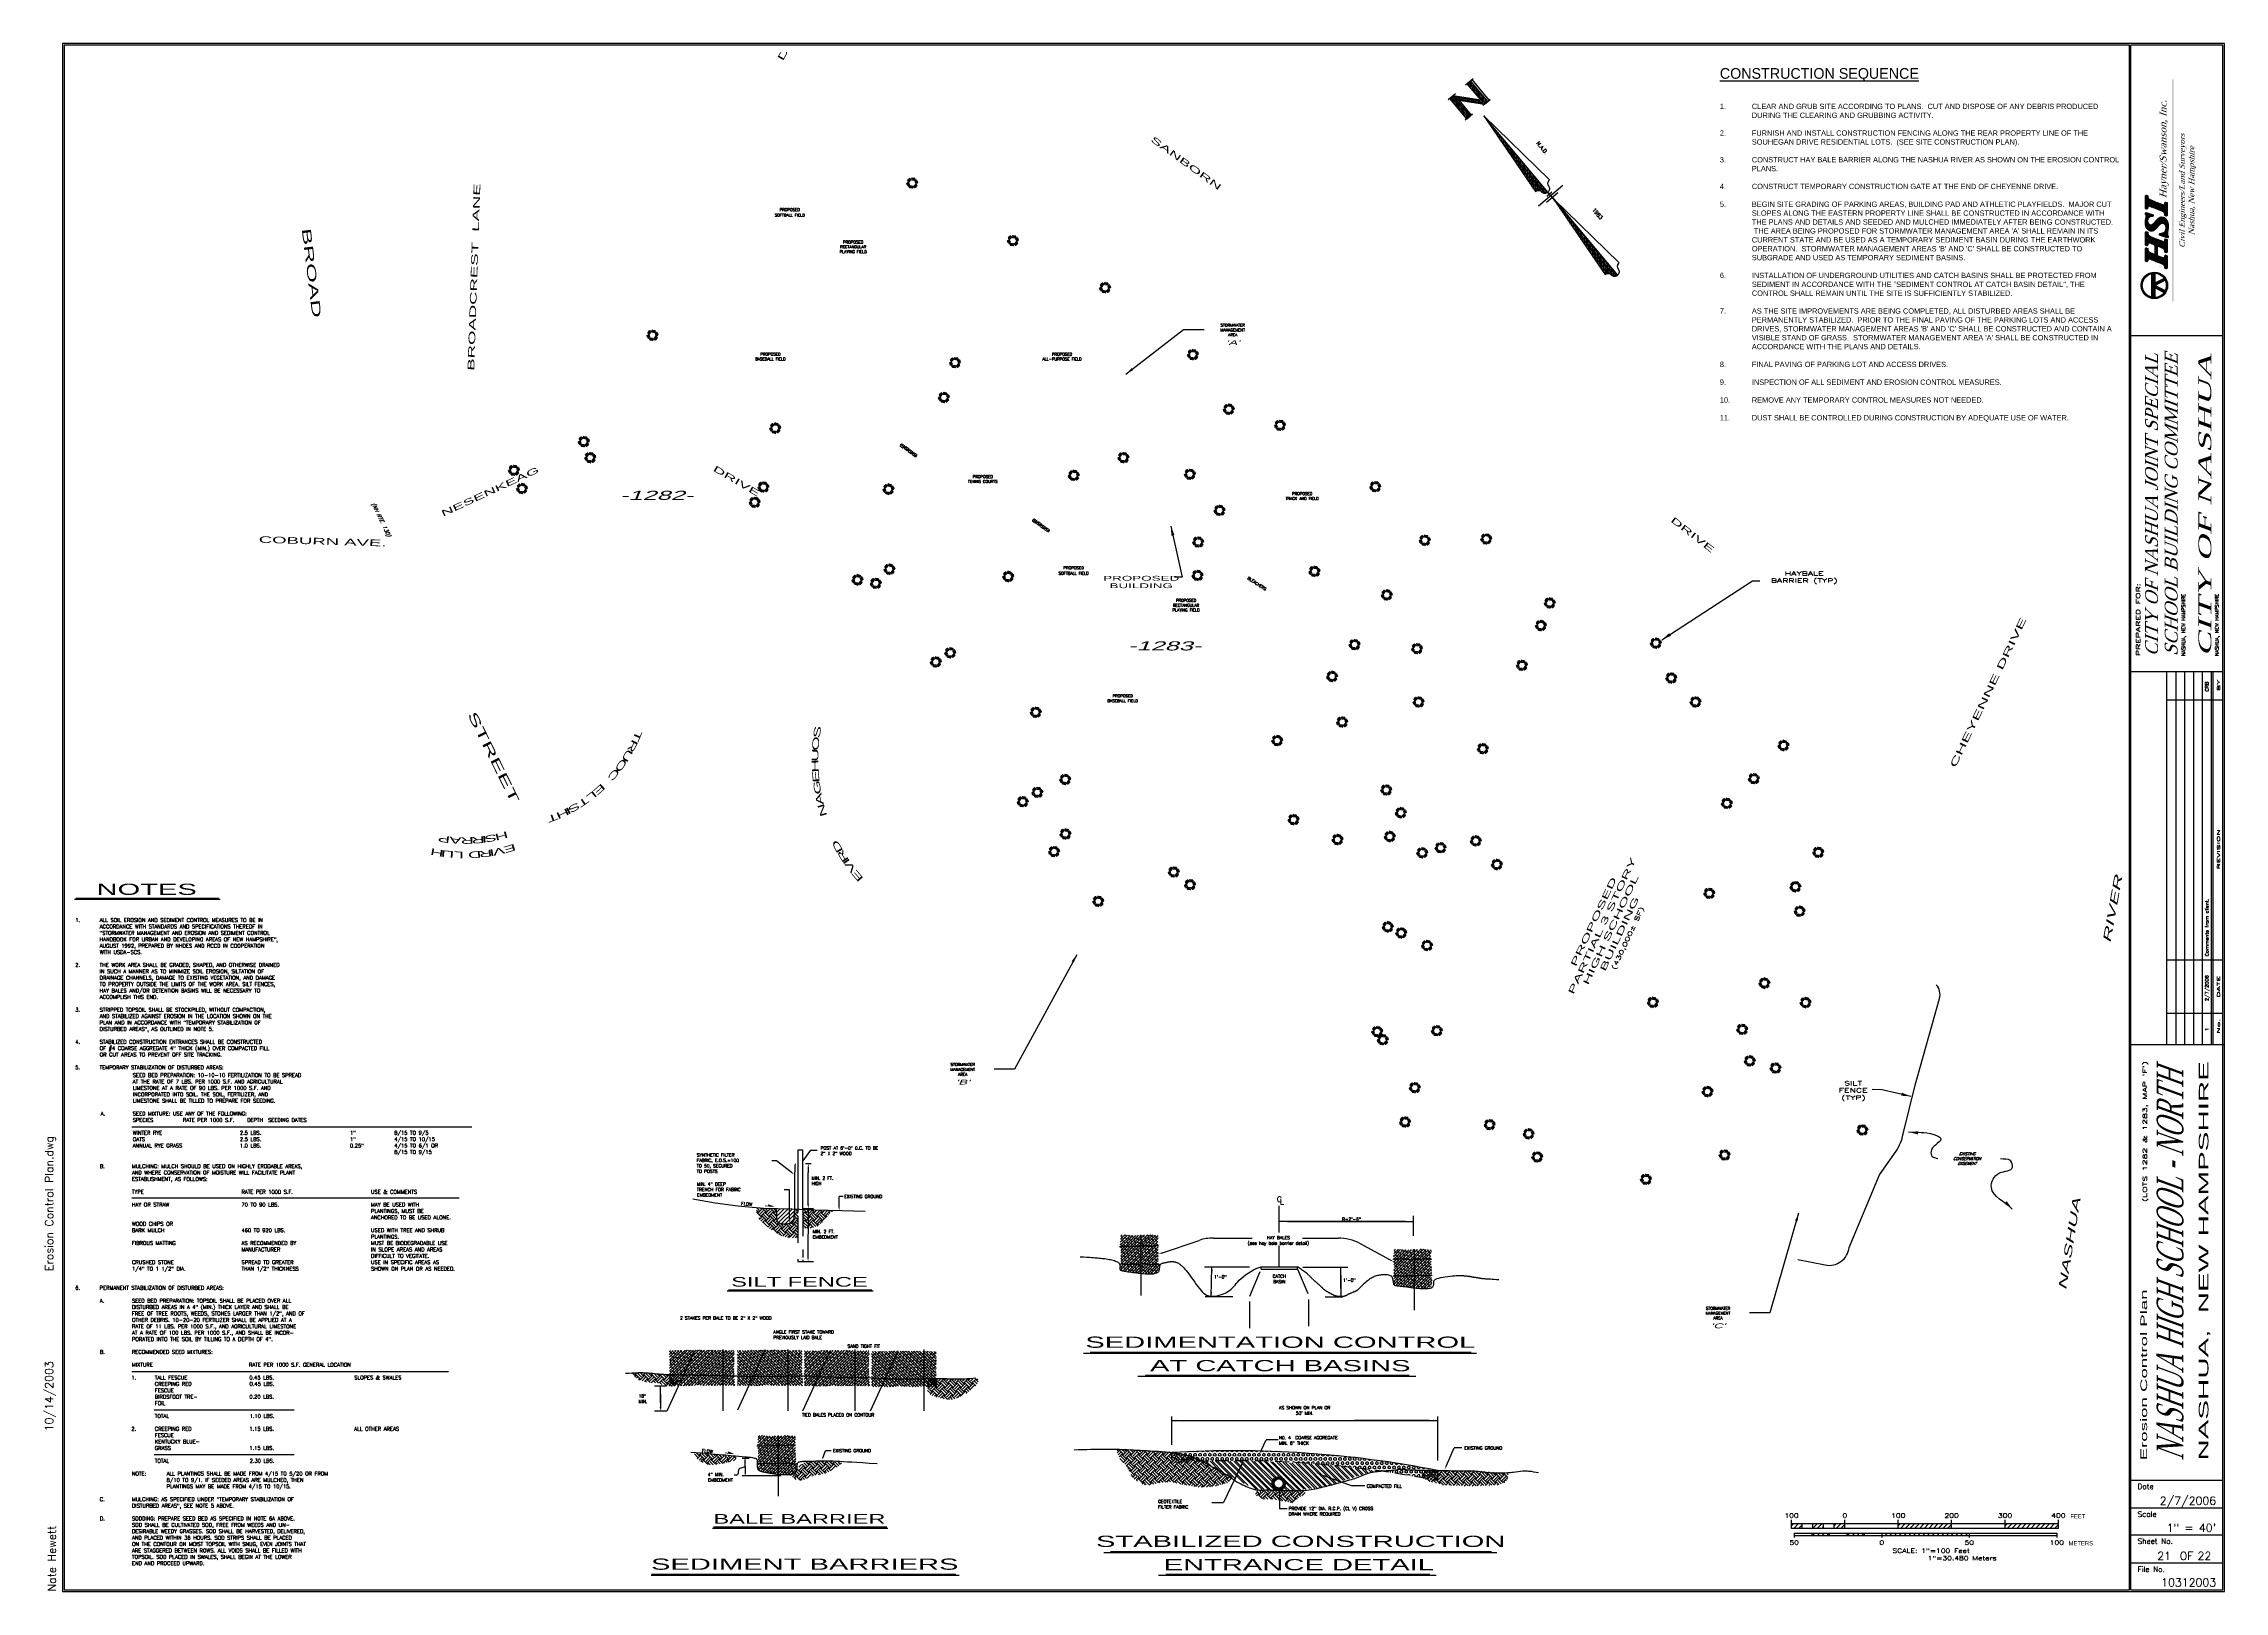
# Paper-space layout 'Erosion Control Plan' of a CAD drawing. Header units: feet, sheet in inches. Extents: x 0.2 to 41.1, y 0.3 to 29.3.
# The model-space entities are those that its viewports show. They can reach past a viewport. Long polylines and large blocks are cut down to what shows.
import ezdxf
from ezdxf.enums import TextEntityAlignment as Align

# ---------------------------------------------------------------- set-up
doc = ezdxf.new("R2010")
doc.units = ezdxf.units.FT
doc.header["$MEASUREMENT"] = 0
doc.linetypes.add('DASHED', pattern=[0.75, 0.5, -0.25])
doc.linetypes.add('DASHED2', pattern=[0.375, 0.25, -0.125])
for name, color, linetype in [('BALE', 6, 'Continuous'), ('BALE-T', 4, 'Continuous'), ('Border', 7, 'Continuous'), ('D1', 4, 'Continuous'), ('D2', 5, 'Continuous'), ('D5', 6, 'Continuous'), ('D6', 6, 'Continuous'), ('E6TIE-T', 3, 'Continuous'), ('E7SNT', 3, 'Continuous'), ('HSIFLogo', 1, 'Continuous'), ('P1NAS', 4, 'Continuous'), ('P7BUT', 10, 'Continuous'), ('P7BUT-SF', 10, 'Continuous'), ('P7LIT', 3, 'Continuous'), ('P7MST', 10, 'Continuous'), ('P7SFT', 10, 'Continuous'), ('P7TIT', 3, 'Continuous'), ('PAPER', 30, 'Continuous'), ('SILT', 4, 'Continuous'), ('T7', 3, 'Continuous'), ('Title Block', 7, 'Continuous')]:
    doc.layers.add(name, color=color, linetype=linetype)
doc.layers.get('PAPER').off()
doc.styles.add('100', font='simplex.shx', dxfattribs={"width": 1.69, "height": 0.09})
doc.styles.add('100BS', font='swiss.ttf', dxfattribs={"width": 2, "oblique": 22, "height": 9})
doc.styles.add('100BT', font='swiss.ttf', dxfattribs={"width": 2, "height": 9})
doc.styles.add('120BT', font='swiss.ttf', dxfattribs={"width": 2, "height": 11.5})
doc.styles.add('140BT', font='swiss.ttf', dxfattribs={"width": 2, "height": 12.43})
doc.styles.add('140L', font='simplex.shx', dxfattribs={"height": 12.32})
doc.styles.add('175BS', font='swiss.ttf', dxfattribs={"width": 2, "oblique": 22, "height": 15})
doc.styles.add('200B', font='swissl.ttf', dxfattribs={"width": 1.76, "height": 0.18})
doc.styles.add('200BS', font='swiss.ttf', dxfattribs={"width": 2, "oblique": 22, "height": 17})
doc.styles.add('200BT', font='swiss.ttf', dxfattribs={"width": 2, "height": 17})
doc.styles.add('240B', font='swissl.ttf', dxfattribs={"width": 1.86, "height": 0.21})
doc.styles.add('60', font='simplex.shx', dxfattribs={"width": 1.15, "height": 6})
doc.styles.add('60L', font='simplex.shx', dxfattribs={"height": 5.3})
doc.styles.add('60SL', font='simplex.shx', dxfattribs={"oblique": 22, "height": 5.3})
doc.styles.add('80', font='simplex.shx', dxfattribs={"width": 1.66, "height": 7.7})
doc.styles.add('80C', font='simplex.shx', dxfattribs={"width": 2.55, "height": 5})
doc.styles.add('80L', font='simplex.shx', dxfattribs={"height": 7})
doc.styles.add('80SL', font='simplex.shx', dxfattribs={"oblique": 22, "height": 7})
doc.styles.add('AJ4', font='dutch.ttf', dxfattribs={"width": 1.1, "oblique": 20, "height": 7.75002e-06})
doc.styles.add('MB', font='dutch.ttf', dxfattribs={"oblique": 20, "height": 0.5})
doc.styles.add('MB1', font='dutch.ttf', dxfattribs={"oblique": 20, "height": 0.32})
doc.styles.add('MB3', font='dutch.ttf', dxfattribs={"width": 1.1, "oblique": 20, "height": 1.21094e-05})
doc.styles.add('Roman', font='romans')
doc.styles.add('SCALE', font='SIMPLEX', dxfattribs={"width": 1.3, "height": 0.007874})
doc.styles.add('SIMPLEX', font='SIMPLEX')
doc.dimstyles.get("Standard").update_dxf_attribs({"dimtxt": 0.18, "dimasz": 0.18, "dimexe": 0.18, "dimexo": 0.0625, "dimgap": 0.09, "dimtad": 0, "dimtih": 1, "dimtoh": 1, "dimdec": 4, "dimzin": 0, "dimdsep": 46, "dimtxsty": 'Standard', "dimcen": 0.09, "dimadec": 0, "dimazin": 0, "dimtfac": 1, "dimtdec": 4, "dimtofl": 0, "dimtmove": 0, "dimatfit": 3, "dimfxl": 1, "dimtolj": 1, "dimtzin": 0, "dimarcsym": 0})

# ---------------------------------------------------------------- blocks, each defined once
blk = doc.blocks.new('REV-INS')
at = {"layer": 'Title Block', "style": '60', "width": 1.15}
for tag, p in [('NO', (0.291, 0.056)), ('DATE', (1.065, 0.056)), ('BY', (6.713, 0.056))]:
    blk.add_attdef(tag, text='', height=0.06, dxfattribs=at).set_placement(p, align=Align.CENTER)
blk.add_attdef('REVISION', (1.66, 0.056), '', height=0.06, dxfattribs=at)
blk = doc.blocks.new('*X12')
at = {"color": 0}
for p, q in [((10.968, 4.765), (10.81, 4.923)), ((10.811, 4.933), (10.942, 5.064)), ((10.812, 4.89), (10.863, 4.941)), ((10.918, 4.771), (10.816, 4.873)), ((10.86, 4.917), (10.817, 4.96)), ((10.822, 4.856), (10.862, 4.895)), ((10.868, 4.954), (10.831, 4.991)), ((10.838, 4.827), (10.874, 4.864)), ((10.845, 5.011), (10.864, 5.03)), ((10.885, 4.981), (10.849, 5.016)), ((10.859, 4.804), (10.894, 4.839)), ((10.909, 5.001), (10.873, 5.037)), ((10.884, 4.785), (10.921, 4.823)), ((10.941, 5.013), (10.901, 5.053)), ((10.915, 4.772), (10.958, 4.815)), ((10.933, 5.011), (10.985, 5.063)), ((10.987, 5.011), (10.935, 5.063)), ((10.952, 4.765), (11.11, 4.922)), ((11.005, 4.772), (10.962, 4.815)), ((11.109, 4.934), (10.979, 5.064)), ((10.979, 5.013), (11.019, 5.053)), ((11.036, 4.786), (10.999, 4.823)), ((11.002, 4.771), (11.104, 4.872)), ((11.011, 5.001), (11.047, 5.037)), ((11.061, 4.804), (11.026, 4.84)), ((11.035, 4.981), (11.071, 5.016)), ((11.082, 4.828), (11.046, 4.864)), ((11.052, 4.953), (11.089, 4.991)), ((11.108, 4.89), (11.056, 4.942)), ((11.098, 4.856), (11.058, 4.896)), ((11.06, 4.917), (11.103, 4.96)), ((11.069, 5.017), (11.062, 5.024))]:
    blk.add_line(p, q, dxfattribs=at)
blk = doc.blocks.new('*X13')
at = {"color": 0}
for p, q in [((9.458, 5.303), (9.358, 5.403)), ((9.647, 5.202), (9.446, 5.403)), ((9.741, 5.152), (9.49, 5.403)), ((9.927, 5.055), (9.578, 5.404)), ((10.017, 5.009), (9.622, 5.404)), ((10.199, 4.916), (9.71, 5.405)), ((10.289, 4.869), (9.754, 5.405)), ((10.462, 4.785), (9.841, 5.406)), ((10.507, 4.784), (9.885, 5.406)), ((10.598, 4.782), (9.973, 5.406)), ((10.643, 4.78), (10.017, 5.407)), ((10.734, 4.778), (10.105, 5.407)), ((10.779, 4.777), (10.149, 5.407)), ((10.87, 4.775), (10.237, 5.408)), ((10.816, 4.873), (10.281, 5.408)), ((10.817, 4.96), (10.368, 5.409)), ((10.831, 4.991), (10.412, 5.409)), ((10.873, 5.037), (10.5, 5.41)), ((10.901, 5.053), (10.546, 5.408)), ((10.979, 5.064), (10.639, 5.403)), ((11.062, 5.024), (10.686, 5.4)), ((11.402, 4.773), (10.78, 5.395)), ((11.442, 4.777), (10.827, 5.393)), ((11.521, 4.786), (10.92, 5.387)), ((11.561, 4.791), (10.967, 5.385)), ((11.64, 4.8), (11.061, 5.379)), ((11.68, 4.804), (11.108, 5.377)), ((11.759, 4.814), (11.201, 5.372)), ((11.799, 4.818), (11.248, 5.369)), ((11.878, 4.827), (11.342, 5.364)), ((11.918, 4.832), (11.389, 5.361)), ((11.991, 4.847), (11.482, 5.356)), ((12.024, 4.858), (11.529, 5.353)), ((12.091, 4.879), (11.623, 5.348)), ((12.124, 4.89), (11.669, 5.345)), ((12.191, 4.912), (11.763, 5.34)), ((12.224, 4.923), (11.81, 5.337)), ((12.291, 4.945), (11.904, 5.332)), ((12.324, 4.955), (11.95, 5.33)), ((12.391, 4.977), (12.044, 5.324)), ((12.424, 4.988), (12.091, 5.322)), ((12.491, 5.01), (12.192, 5.309)), ((12.524, 5.021), (12.242, 5.303)), ((12.591, 5.042), (12.344, 5.29)), ((11.323, 4.763), (11.069, 5.017)), ((11.142, 4.768), (11.082, 4.828)), ((11.188, 4.767), (11.098, 4.856)), ((11.278, 4.764), (11.109, 4.934)), ((12.625, 5.053), (12.394, 5.284)), ((12.691, 5.075), (12.495, 5.271)), ((12.725, 5.086), (12.546, 5.264)), ((12.791, 5.107), (12.647, 5.252)), ((12.825, 5.118), (12.697, 5.245)), ((12.891, 5.14), (12.799, 5.233)), ((12.928, 5.148), (12.849, 5.226)), ((13.006, 5.158), (12.95, 5.214)), ((13.045, 5.163), (13.001, 5.207)), ((13.124, 5.172), (13.102, 5.194)), ((13.163, 5.177), (13.152, 5.188)), ((10.918, 4.771), (10.915, 4.773)), ((11.006, 4.771), (11.005, 4.772)), ((11.052, 4.77), (11.036, 4.786))]:
    blk.add_line(p, q, dxfattribs=at)
blk = doc.blocks.new('*X14')
at = {"color": 0}
for p, q in [((8.633, 5.484), (8.607, 5.47)), ((8.633, 5.422), (8.607, 5.437)), ((8.66, 5.469), (8.633, 5.484)), ((8.66, 5.437), (8.633, 5.422)), ((8.687, 5.578), (8.66, 5.562)), ((8.66, 5.531), (8.66, 5.562)), ((8.687, 5.516), (8.66, 5.531)), ((8.66, 5.437), (8.66, 5.469)), ((8.687, 5.391), (8.668, 5.38)), ((8.714, 5.562), (8.687, 5.578)), ((8.714, 5.531), (8.687, 5.516)), ((8.703, 5.382), (8.687, 5.391)), ((8.714, 5.531), (8.714, 5.562)), ((8.741, 5.484), (8.714, 5.469)), ((8.714, 5.437), (8.714, 5.469)), ((8.741, 5.422), (8.714, 5.437)), ((8.769, 5.469), (8.741, 5.484)), ((8.769, 5.437), (8.741, 5.422)), ((8.796, 5.578), (8.769, 5.562)), ((8.769, 5.531), (8.769, 5.562)), ((8.796, 5.516), (8.769, 5.531)), ((8.769, 5.437), (8.769, 5.469)), ((8.796, 5.391), (8.788, 5.386)), ((8.823, 5.562), (8.796, 5.578)), ((8.823, 5.531), (8.796, 5.516)), ((8.802, 5.387), (8.796, 5.391)), ((8.823, 5.531), (8.823, 5.562)), ((8.85, 5.484), (8.823, 5.469)), ((8.823, 5.437), (8.823, 5.469)), ((8.85, 5.422), (8.823, 5.437)), ((8.85, 5.609), (8.85, 5.609)), ((8.85, 5.609), (8.85, 5.609)), ((8.877, 5.469), (8.85, 5.484)), ((8.877, 5.437), (8.85, 5.422)), ((8.904, 5.578), (8.877, 5.562)), ((8.877, 5.531), (8.877, 5.562)), ((8.904, 5.516), (8.877, 5.531)), ((8.877, 5.437), (8.877, 5.469)), ((8.931, 5.562), (8.904, 5.578)), ((8.931, 5.531), (8.904, 5.516)), ((8.931, 5.531), (8.931, 5.562)), ((8.958, 5.484), (8.931, 5.469)), ((8.931, 5.437), (8.931, 5.469)), ((8.958, 5.422), (8.931, 5.437)), ((8.958, 5.609), (8.95, 5.614)), ((8.967, 5.615), (8.958, 5.609)), ((8.985, 5.469), (8.958, 5.484)), ((8.985, 5.437), (8.958, 5.422)), ((9.012, 5.578), (8.985, 5.562)), ((8.985, 5.531), (8.985, 5.562)), ((9.012, 5.516), (8.985, 5.531)), ((8.985, 5.437), (8.985, 5.469)), ((9.039, 5.562), (9.012, 5.578)), ((9.039, 5.531), (9.012, 5.516)), ((9.039, 5.531), (9.039, 5.562)), ((9.066, 5.484), (9.039, 5.469)), ((9.039, 5.437), (9.039, 5.469)), ((9.066, 5.422), (9.039, 5.437)), ((9.066, 5.609), (9.051, 5.618)), ((9.084, 5.62), (9.066, 5.609)), ((9.093, 5.469), (9.066, 5.484)), ((9.093, 5.437), (9.066, 5.422)), ((9.12, 5.578), (9.093, 5.562)), ((9.093, 5.531), (9.093, 5.562)), ((9.12, 5.516), (9.093, 5.531)), ((9.093, 5.437), (9.093, 5.469)), ((9.147, 5.562), (9.12, 5.578)), ((9.147, 5.531), (9.12, 5.516)), ((9.147, 5.531), (9.147, 5.562)), ((9.174, 5.484), (9.147, 5.469)), ((9.147, 5.437), (9.147, 5.469)), ((9.174, 5.422), (9.147, 5.437)), ((9.174, 5.609), (9.152, 5.622)), ((9.199, 5.624), (9.174, 5.609)), ((9.202, 5.469), (9.174, 5.484)), ((9.202, 5.437), (9.174, 5.422)), ((9.229, 5.578), (9.202, 5.562)), ((9.202, 5.531), (9.202, 5.562)), ((9.229, 5.516), (9.202, 5.531)), ((9.202, 5.437), (9.202, 5.469)), ((9.256, 5.562), (9.229, 5.578)), ((9.256, 5.531), (9.229, 5.516)), ((9.256, 5.625), (9.256, 5.626)), ((9.283, 5.609), (9.256, 5.625)), ((9.256, 5.531), (9.256, 5.562)), ((9.283, 5.484), (9.256, 5.469)), ((9.256, 5.437), (9.256, 5.469)), ((9.283, 5.422), (9.256, 5.437)), ((9.31, 5.625), (9.283, 5.609)), ((9.31, 5.469), (9.283, 5.484)), ((9.31, 5.437), (9.283, 5.422)), ((9.31, 5.625), (9.31, 5.627)), ((9.337, 5.578), (9.31, 5.562)), ((9.31, 5.531), (9.31, 5.562)), ((9.337, 5.516), (9.31, 5.531)), ((9.31, 5.437), (9.31, 5.469)), ((9.364, 5.562), (9.337, 5.578)), ((9.364, 5.531), (9.337, 5.516)), ((9.364, 5.625), (9.364, 5.629)), ((9.391, 5.609), (9.364, 5.625)), ((9.364, 5.531), (9.364, 5.562)), ((9.391, 5.484), (9.364, 5.469)), ((9.364, 5.437), (9.364, 5.469)), ((9.391, 5.422), (9.364, 5.437)), ((9.418, 5.625), (9.391, 5.609)), ((9.418, 5.469), (9.391, 5.484)), ((9.418, 5.437), (9.391, 5.422)), ((9.418, 5.625), (9.418, 5.63)), ((9.445, 5.578), (9.418, 5.562)), ((9.418, 5.531), (9.418, 5.562)), ((9.445, 5.516), (9.418, 5.531)), ((9.418, 5.437), (9.418, 5.469)), ((9.472, 5.562), (9.445, 5.578)), ((9.472, 5.531), (9.445, 5.516)), ((9.472, 5.625), (9.472, 5.631)), ((9.499, 5.609), (9.472, 5.625)), ((9.472, 5.531), (9.472, 5.562)), ((9.499, 5.484), (9.472, 5.469)), ((9.472, 5.437), (9.472, 5.469)), ((9.499, 5.422), (9.472, 5.437)), ((9.526, 5.625), (9.499, 5.609)), ((9.526, 5.469), (9.499, 5.484)), ((9.526, 5.437), (9.499, 5.422)), ((9.526, 5.625), (9.526, 5.632)), ((9.553, 5.578), (9.526, 5.562)), ((9.526, 5.531), (9.526, 5.562)), ((9.553, 5.516), (9.526, 5.531)), ((9.526, 5.437), (9.526, 5.469)), ((9.58, 5.562), (9.553, 5.578)), ((9.58, 5.531), (9.553, 5.516)), ((9.58, 5.625), (9.58, 5.633)), ((9.607, 5.609), (9.58, 5.625)), ((9.58, 5.531), (9.58, 5.562)), ((9.607, 5.484), (9.58, 5.469)), ((9.58, 5.437), (9.58, 5.469)), ((9.607, 5.422), (9.58, 5.437)), ((9.635, 5.625), (9.607, 5.609)), ((9.635, 5.469), (9.607, 5.484)), ((9.635, 5.437), (9.607, 5.422)), ((9.635, 5.625), (9.635, 5.634)), ((9.662, 5.578), (9.635, 5.562)), ((9.635, 5.531), (9.635, 5.562)), ((9.662, 5.516), (9.635, 5.531)), ((9.635, 5.437), (9.635, 5.469)), ((9.689, 5.562), (9.662, 5.578)), ((9.689, 5.531), (9.662, 5.516)), ((9.689, 5.625), (9.689, 5.635)), ((9.716, 5.609), (9.689, 5.625)), ((9.689, 5.531), (9.689, 5.562)), ((9.716, 5.484), (9.689, 5.469)), ((9.689, 5.437), (9.689, 5.469)), ((9.716, 5.422), (9.689, 5.437)), ((9.743, 5.625), (9.716, 5.609)), ((9.743, 5.469), (9.716, 5.484)), ((9.743, 5.437), (9.716, 5.422)), ((9.743, 5.625), (9.743, 5.635)), ((9.77, 5.578), (9.743, 5.562)), ((9.743, 5.531), (9.743, 5.562)), ((9.77, 5.516), (9.743, 5.531)), ((9.743, 5.437), (9.743, 5.469)), ((9.797, 5.562), (9.77, 5.578)), ((9.797, 5.531), (9.77, 5.516)), ((9.797, 5.625), (9.797, 5.636)), ((9.824, 5.609), (9.797, 5.625)), ((9.797, 5.531), (9.797, 5.562)), ((9.824, 5.484), (9.797, 5.469)), ((9.797, 5.437), (9.797, 5.469)), ((9.824, 5.422), (9.797, 5.437)), ((9.851, 5.625), (9.824, 5.609)), ((9.851, 5.469), (9.824, 5.484)), ((9.851, 5.437), (9.824, 5.422)), ((9.851, 5.625), (9.851, 5.636)), ((9.878, 5.578), (9.851, 5.562)), ((9.851, 5.531), (9.851, 5.562)), ((9.878, 5.516), (9.851, 5.531)), ((9.851, 5.437), (9.851, 5.469)), ((9.905, 5.562), (9.878, 5.578)), ((9.905, 5.531), (9.878, 5.516)), ((9.905, 5.625), (9.905, 5.637)), ((9.932, 5.609), (9.905, 5.625)), ((9.905, 5.531), (9.905, 5.562)), ((9.932, 5.484), (9.905, 5.469)), ((9.905, 5.437), (9.905, 5.469)), ((9.932, 5.422), (9.905, 5.437)), ((9.959, 5.625), (9.932, 5.609)), ((9.959, 5.469), (9.932, 5.484)), ((9.959, 5.437), (9.932, 5.422)), ((9.959, 5.625), (9.959, 5.637)), ((9.986, 5.578), (9.959, 5.562)), ((9.959, 5.531), (9.959, 5.562)), ((9.986, 5.516), (9.959, 5.531)), ((9.959, 5.437), (9.959, 5.469)), ((10.013, 5.562), (9.986, 5.578)), ((10.013, 5.531), (9.986, 5.516)), ((10.013, 5.625), (10.013, 5.637)), ((10.04, 5.609), (10.013, 5.625)), ((10.013, 5.531), (10.013, 5.562)), ((10.04, 5.484), (10.013, 5.469)), ((10.013, 5.437), (10.013, 5.469)), ((10.04, 5.422), (10.013, 5.437)), ((10.068, 5.625), (10.04, 5.609)), ((10.068, 5.469), (10.04, 5.484)), ((10.068, 5.437), (10.04, 5.422)), ((10.068, 5.625), (10.068, 5.636)), ((10.095, 5.578), (10.068, 5.562)), ((10.068, 5.531), (10.068, 5.562)), ((10.095, 5.516), (10.068, 5.531)), ((10.068, 5.437), (10.068, 5.469)), ((10.122, 5.562), (10.095, 5.578)), ((10.122, 5.531), (10.095, 5.516)), ((10.122, 5.625), (10.122, 5.636)), ((10.149, 5.609), (10.122, 5.625)), ((10.122, 5.531), (10.122, 5.562)), ((10.149, 5.484), (10.122, 5.469)), ((10.122, 5.437), (10.122, 5.469)), ((10.149, 5.422), (10.122, 5.437)), ((10.176, 5.625), (10.149, 5.609)), ((10.176, 5.469), (10.149, 5.484)), ((10.176, 5.437), (10.149, 5.422)), ((10.176, 5.625), (10.176, 5.636)), ((10.203, 5.578), (10.176, 5.562)), ((10.176, 5.531), (10.176, 5.562)), ((10.203, 5.516), (10.176, 5.531)), ((10.176, 5.437), (10.176, 5.469)), ((10.23, 5.562), (10.203, 5.578)), ((10.23, 5.531), (10.203, 5.516)), ((10.23, 5.625), (10.23, 5.635)), ((10.257, 5.609), (10.23, 5.625)), ((10.23, 5.531), (10.23, 5.562)), ((10.257, 5.484), (10.23, 5.469)), ((10.23, 5.437), (10.23, 5.469)), ((10.257, 5.422), (10.23, 5.437)), ((10.284, 5.625), (10.257, 5.609)), ((10.284, 5.469), (10.257, 5.484)), ((10.284, 5.437), (10.257, 5.422)), ((10.284, 5.625), (10.284, 5.635)), ((10.311, 5.578), (10.284, 5.562)), ((10.284, 5.531), (10.284, 5.562)), ((10.311, 5.516), (10.284, 5.531)), ((10.284, 5.437), (10.284, 5.469)), ((10.338, 5.562), (10.311, 5.578)), ((10.338, 5.531), (10.311, 5.516)), ((10.338, 5.625), (10.338, 5.634)), ((10.365, 5.609), (10.338, 5.625)), ((10.338, 5.531), (10.338, 5.562)), ((10.365, 5.484), (10.338, 5.469)), ((10.338, 5.437), (10.338, 5.469)), ((10.365, 5.422), (10.338, 5.437)), ((10.392, 5.625), (10.365, 5.609)), ((10.392, 5.469), (10.365, 5.484)), ((10.392, 5.437), (10.365, 5.422)), ((10.392, 5.625), (10.392, 5.633)), ((10.419, 5.578), (10.392, 5.562)), ((10.392, 5.531), (10.392, 5.562)), ((10.419, 5.516), (10.392, 5.531)), ((10.392, 5.437), (10.392, 5.469)), ((10.446, 5.562), (10.419, 5.578)), ((10.446, 5.531), (10.419, 5.516)), ((10.446, 5.625), (10.446, 5.632)), ((10.473, 5.609), (10.446, 5.625)), ((10.446, 5.531), (10.446, 5.562)), ((10.473, 5.484), (10.446, 5.469)), ((10.446, 5.437), (10.446, 5.469)), ((10.473, 5.422), (10.446, 5.437)), ((10.501, 5.625), (10.473, 5.609)), ((10.501, 5.469), (10.473, 5.484)), ((10.501, 5.437), (10.473, 5.422)), ((10.501, 5.625), (10.501, 5.631)), ((10.528, 5.578), (10.501, 5.562)), ((10.501, 5.531), (10.501, 5.562)), ((10.528, 5.516), (10.501, 5.531)), ((10.501, 5.437), (10.501, 5.469)), ((10.555, 5.562), (10.528, 5.578)), ((10.555, 5.531), (10.528, 5.516)), ((10.555, 5.625), (10.555, 5.629)), ((10.582, 5.609), (10.555, 5.625)), ((10.555, 5.531), (10.555, 5.562)), ((10.582, 5.484), (10.555, 5.469)), ((10.555, 5.437), (10.555, 5.469)), ((10.582, 5.422), (10.555, 5.437)), ((10.609, 5.625), (10.582, 5.609)), ((10.609, 5.469), (10.582, 5.484)), ((10.609, 5.437), (10.582, 5.422)), ((10.609, 5.625), (10.609, 5.628)), ((10.636, 5.578), (10.609, 5.562)), ((10.609, 5.531), (10.609, 5.562)), ((10.636, 5.516), (10.609, 5.531)), ((10.609, 5.437), (10.609, 5.469)), ((10.663, 5.562), (10.636, 5.578)), ((10.663, 5.531), (10.636, 5.516)), ((10.663, 5.625), (10.663, 5.626)), ((10.69, 5.609), (10.663, 5.625)), ((10.663, 5.531), (10.663, 5.562)), ((10.69, 5.484), (10.663, 5.469)), ((10.663, 5.437), (10.663, 5.469)), ((10.69, 5.422), (10.663, 5.437)), ((10.717, 5.625), (10.69, 5.609)), ((10.717, 5.469), (10.69, 5.484)), ((10.717, 5.437), (10.69, 5.422)), ((10.744, 5.578), (10.717, 5.562)), ((10.717, 5.531), (10.717, 5.562)), ((10.744, 5.516), (10.717, 5.531)), ((10.717, 5.437), (10.717, 5.469)), ((10.771, 5.562), (10.744, 5.578)), ((10.771, 5.531), (10.744, 5.516)), ((10.771, 5.531), (10.771, 5.562)), ((10.798, 5.484), (10.771, 5.469)), ((10.771, 5.437), (10.771, 5.469)), ((10.798, 5.422), (10.771, 5.437)), ((10.798, 5.609), (10.775, 5.623)), ((10.819, 5.621), (10.798, 5.609)), ((10.825, 5.469), (10.798, 5.484)), ((10.825, 5.437), (10.798, 5.422)), ((10.852, 5.578), (10.825, 5.562)), ((10.825, 5.531), (10.825, 5.562)), ((10.852, 5.516), (10.825, 5.531)), ((10.825, 5.437), (10.825, 5.469)), ((10.879, 5.562), (10.852, 5.578)), ((10.879, 5.531), (10.852, 5.516)), ((10.879, 5.531), (10.879, 5.562)), ((10.907, 5.484), (10.879, 5.469)), ((10.879, 5.437), (10.879, 5.469)), ((10.907, 5.422), (10.879, 5.437)), ((10.907, 5.609), (10.891, 5.619)), ((10.92, 5.617), (10.907, 5.609)), ((10.934, 5.469), (10.907, 5.484)), ((10.934, 5.437), (10.907, 5.422)), ((10.961, 5.578), (10.934, 5.562)), ((10.934, 5.531), (10.934, 5.562)), ((10.961, 5.516), (10.934, 5.531)), ((10.934, 5.437), (10.934, 5.469)), ((10.988, 5.562), (10.961, 5.578)), ((10.988, 5.531), (10.961, 5.516)), ((10.988, 5.531), (10.988, 5.562)), ((11.015, 5.484), (10.988, 5.469)), ((10.988, 5.437), (10.988, 5.469)), ((11.015, 5.422), (10.988, 5.437)), ((11.015, 5.609), (11.007, 5.614)), ((11.021, 5.613), (11.015, 5.609)), ((11.042, 5.469), (11.015, 5.484)), ((11.042, 5.437), (11.015, 5.422)), ((11.069, 5.578), (11.042, 5.562)), ((11.042, 5.531), (11.042, 5.562)), ((11.069, 5.516), (11.042, 5.531)), ((11.042, 5.437), (11.042, 5.469)), ((11.096, 5.562), (11.069, 5.578)), ((11.096, 5.531), (11.069, 5.516)), ((11.069, 5.391), (11.069, 5.391)), ((11.069, 5.391), (11.069, 5.391)), ((11.096, 5.531), (11.096, 5.562)), ((11.123, 5.484), (11.096, 5.469)), ((11.096, 5.437), (11.096, 5.469)), ((11.123, 5.422), (11.096, 5.437)), ((11.15, 5.469), (11.123, 5.484)), ((11.15, 5.437), (11.123, 5.422)), ((11.177, 5.578), (11.15, 5.562)), ((11.15, 5.531), (11.15, 5.562)), ((11.177, 5.516), (11.15, 5.531)), ((11.15, 5.437), (11.15, 5.469)), ((11.177, 5.391), (11.168, 5.386)), ((11.204, 5.562), (11.177, 5.578)), ((11.204, 5.531), (11.177, 5.516)), ((11.188, 5.385), (11.177, 5.391)), ((11.204, 5.531), (11.204, 5.562)), ((11.231, 5.484), (11.204, 5.469)), ((11.204, 5.437), (11.204, 5.469)), ((11.231, 5.422), (11.204, 5.437)), ((11.258, 5.469), (11.231, 5.484)), ((11.258, 5.437), (11.231, 5.422)), ((11.285, 5.578), (11.258, 5.562)), ((11.258, 5.531), (11.258, 5.562)), ((11.285, 5.516), (11.258, 5.531)), ((11.258, 5.437), (11.258, 5.469)), ((11.285, 5.391), (11.267, 5.38)), ((11.312, 5.562), (11.285, 5.578)), ((11.312, 5.531), (11.285, 5.516)), ((11.307, 5.378), (11.285, 5.391)), ((11.312, 5.531), (11.312, 5.562)), ((11.34, 5.484), (11.312, 5.469)), ((11.312, 5.437), (11.312, 5.469)), ((11.34, 5.422), (11.312, 5.437)), ((11.367, 5.469), (11.34, 5.484)), ((11.367, 5.437), (11.34, 5.422)), ((11.394, 5.578), (11.367, 5.562)), ((11.367, 5.531), (11.367, 5.562)), ((11.394, 5.516), (11.367, 5.531)), ((11.367, 5.437), (11.367, 5.469)), ((11.394, 5.391), (11.367, 5.375)), ((11.367, 5.374), (11.367, 5.375)), ((11.421, 5.562), (11.394, 5.578)), ((11.421, 5.531), (11.394, 5.516)), ((11.421, 5.375), (11.394, 5.391)), ((11.421, 5.531), (11.421, 5.562)), ((11.448, 5.484), (11.421, 5.469)), ((11.421, 5.437), (11.421, 5.469)), ((11.448, 5.422), (11.421, 5.437)), ((11.421, 5.371), (11.421, 5.375)), ((11.475, 5.469), (11.448, 5.484)), ((11.475, 5.437), (11.448, 5.422)), ((11.502, 5.578), (11.475, 5.562)), ((11.475, 5.531), (11.475, 5.562)), ((11.502, 5.516), (11.475, 5.531)), ((11.475, 5.437), (11.475, 5.469)), ((11.502, 5.391), (11.475, 5.375)), ((11.475, 5.368), (11.475, 5.375)), ((11.529, 5.562), (11.502, 5.578)), ((11.529, 5.531), (11.502, 5.516)), ((11.529, 5.375), (11.502, 5.391)), ((11.529, 5.531), (11.529, 5.562)), ((11.556, 5.484), (11.529, 5.469)), ((11.529, 5.437), (11.529, 5.469)), ((11.556, 5.422), (11.529, 5.437)), ((11.529, 5.364), (11.529, 5.375)), ((11.583, 5.469), (11.556, 5.484)), ((11.583, 5.437), (11.556, 5.422)), ((11.61, 5.578), (11.583, 5.562)), ((11.583, 5.531), (11.583, 5.562)), ((11.61, 5.516), (11.583, 5.531)), ((11.583, 5.437), (11.583, 5.469)), ((11.61, 5.391), (11.583, 5.375)), ((11.583, 5.36), (11.583, 5.375)), ((11.637, 5.562), (11.61, 5.578)), ((11.637, 5.531), (11.61, 5.516)), ((11.637, 5.375), (11.61, 5.391)), ((11.637, 5.531), (11.637, 5.562)), ((11.664, 5.484), (11.637, 5.469)), ((11.637, 5.437), (11.637, 5.469)), ((11.664, 5.422), (11.637, 5.437)), ((11.637, 5.357), (11.637, 5.375)), ((11.691, 5.469), (11.664, 5.484)), ((11.691, 5.437), (11.664, 5.422)), ((11.708, 5.572), (11.691, 5.562)), ((11.691, 5.531), (11.691, 5.562)), ((11.718, 5.516), (11.691, 5.531)), ((11.691, 5.437), (11.691, 5.469)), ((11.718, 5.391), (11.691, 5.375)), ((11.691, 5.353), (11.691, 5.375)), ((11.745, 5.531), (11.718, 5.516)), ((11.745, 5.375), (11.718, 5.391)), ((11.745, 5.562), (11.732, 5.57)), ((11.745, 5.531), (11.745, 5.562)), ((11.773, 5.484), (11.745, 5.469)), ((11.745, 5.437), (11.745, 5.469)), ((11.773, 5.422), (11.745, 5.437)), ((11.745, 5.348), (11.745, 5.375)), ((11.8, 5.469), (11.773, 5.484)), ((11.8, 5.437), (11.773, 5.422)), ((11.803, 5.565), (11.8, 5.562)), ((11.8, 5.531), (11.8, 5.562)), ((11.827, 5.516), (11.8, 5.531)), ((11.8, 5.437), (11.8, 5.469)), ((11.827, 5.391), (11.8, 5.375)), ((11.8, 5.344), (11.8, 5.375)), ((11.854, 5.531), (11.827, 5.516)), ((11.854, 5.375), (11.827, 5.391)), ((11.854, 5.344), (11.848, 5.34)), ((11.854, 5.531), (11.854, 5.561)), ((11.881, 5.484), (11.854, 5.469)), ((11.854, 5.437), (11.854, 5.469)), ((11.881, 5.422), (11.854, 5.437)), ((11.854, 5.344), (11.854, 5.375)), ((11.908, 5.469), (11.881, 5.484)), ((11.908, 5.437), (11.881, 5.422)), ((11.908, 5.531), (11.908, 5.556)), ((11.935, 5.516), (11.908, 5.531)), ((11.908, 5.437), (11.908, 5.469)), ((11.935, 5.391), (11.908, 5.375)), ((11.908, 5.344), (11.908, 5.375)), ((11.925, 5.334), (11.908, 5.344)), ((11.962, 5.531), (11.935, 5.516)), ((11.962, 5.375), (11.935, 5.391)), ((11.962, 5.344), (11.942, 5.332)), ((11.962, 5.531), (11.962, 5.552)), ((11.989, 5.484), (11.962, 5.469)), ((11.962, 5.437), (11.962, 5.469)), ((11.989, 5.422), (11.962, 5.437)), ((11.962, 5.344), (11.962, 5.375)), ((12.016, 5.469), (11.989, 5.484)), ((12.016, 5.437), (11.989, 5.422)), ((12.016, 5.531), (12.016, 5.547)), ((12.043, 5.516), (12.016, 5.531)), ((12.016, 5.437), (12.016, 5.469)), ((12.043, 5.391), (12.016, 5.375)), ((12.016, 5.344), (12.016, 5.375)), ((12.043, 5.328), (12.016, 5.344)), ((12.07, 5.531), (12.043, 5.516)), ((12.07, 5.375), (12.043, 5.391)), ((12.07, 5.344), (12.043, 5.328)), ((12.07, 5.531), (12.07, 5.542)), ((12.097, 5.484), (12.07, 5.469)), ((12.07, 5.437), (12.07, 5.469)), ((12.097, 5.422), (12.07, 5.437)), ((12.07, 5.344), (12.07, 5.375)), ((12.124, 5.469), (12.097, 5.484)), ((12.124, 5.437), (12.097, 5.422)), ((12.124, 5.531), (12.124, 5.537)), ((12.151, 5.516), (12.124, 5.531)), ((12.124, 5.437), (12.124, 5.469)), ((12.151, 5.391), (12.124, 5.375)), ((12.124, 5.344), (12.124, 5.375)), ((12.151, 5.328), (12.124, 5.344)), ((12.178, 5.531), (12.151, 5.516)), ((12.178, 5.375), (12.151, 5.391)), ((12.178, 5.344), (12.151, 5.328)), ((12.178, 5.531), (12.178, 5.532)), ((12.206, 5.484), (12.178, 5.469)), ((12.178, 5.437), (12.178, 5.469)), ((12.206, 5.422), (12.178, 5.437)), ((12.178, 5.344), (12.178, 5.375)), ((12.233, 5.469), (12.206, 5.484)), ((12.233, 5.437), (12.206, 5.422)), ((12.233, 5.437), (12.233, 5.469)), ((12.26, 5.391), (12.233, 5.375)), ((12.233, 5.344), (12.233, 5.375)), ((12.26, 5.328), (12.233, 5.344)), ((12.26, 5.516), (12.242, 5.526)), ((12.272, 5.523), (12.26, 5.516)), ((12.287, 5.375), (12.26, 5.391)), ((12.287, 5.344), (12.26, 5.328)), ((12.314, 5.484), (12.287, 5.469)), ((12.287, 5.437), (12.287, 5.469)), ((12.314, 5.422), (12.287, 5.437)), ((12.287, 5.344), (12.287, 5.375)), ((12.341, 5.469), (12.314, 5.484)), ((12.341, 5.437), (12.314, 5.422)), ((12.341, 5.437), (12.341, 5.469)), ((12.368, 5.391), (12.341, 5.375)), ((12.341, 5.344), (12.341, 5.375)), ((12.368, 5.328), (12.341, 5.344)), ((12.395, 5.375), (12.368, 5.391)), ((12.395, 5.344), (12.368, 5.328)), ((12.422, 5.484), (12.395, 5.469)), ((12.395, 5.437), (12.395, 5.469)), ((12.422, 5.422), (12.395, 5.437)), ((12.395, 5.344), (12.395, 5.375)), ((12.422, 5.297), (12.406, 5.288)), ((12.449, 5.469), (12.422, 5.484)), ((12.449, 5.437), (12.422, 5.422)), ((12.445, 5.284), (12.422, 5.297)), ((12.449, 5.437), (12.449, 5.469)), ((12.476, 5.391), (12.449, 5.375)), ((12.449, 5.344), (12.449, 5.375)), ((12.476, 5.328), (12.449, 5.344)), ((12.503, 5.375), (12.476, 5.391)), ((12.503, 5.344), (12.476, 5.328)), ((12.53, 5.484), (12.503, 5.469)), ((12.503, 5.437), (12.503, 5.469)), ((12.53, 5.422), (12.503, 5.437)), ((12.503, 5.344), (12.503, 5.375)), ((12.53, 5.297), (12.503, 5.281)), ((12.557, 5.469), (12.53, 5.484)), ((12.557, 5.437), (12.53, 5.422)), ((12.557, 5.281), (12.53, 5.297)), ((12.557, 5.437), (12.557, 5.469)), ((12.584, 5.391), (12.557, 5.375)), ((12.557, 5.344), (12.557, 5.375)), ((12.584, 5.328), (12.557, 5.344)), ((12.611, 5.375), (12.584, 5.391)), ((12.611, 5.344), (12.584, 5.328)), ((12.637, 5.484), (12.611, 5.469)), ((12.611, 5.437), (12.611, 5.469)), ((12.639, 5.422), (12.611, 5.437)), ((12.611, 5.344), (12.611, 5.375)), ((12.639, 5.297), (12.611, 5.281)), ((12.666, 5.437), (12.639, 5.422)), ((12.666, 5.281), (12.639, 5.297)), ((12.666, 5.469), (12.64, 5.483)), ((12.666, 5.437), (12.666, 5.469)), ((12.693, 5.391), (12.666, 5.375)), ((12.666, 5.344), (12.666, 5.375)), ((12.693, 5.328), (12.666, 5.344)), ((12.72, 5.375), (12.693, 5.391)), ((12.72, 5.344), (12.693, 5.328)), ((12.727, 5.473), (12.72, 5.469)), ((12.72, 5.437), (12.72, 5.469)), ((12.747, 5.422), (12.72, 5.437)), ((12.72, 5.344), (12.72, 5.375)), ((12.747, 5.297), (12.72, 5.281)), ((12.774, 5.437), (12.747, 5.422)), ((12.774, 5.281), (12.747, 5.297)), ((12.774, 5.437), (12.774, 5.468)), ((12.801, 5.391), (12.774, 5.375)), ((12.774, 5.344), (12.774, 5.375)), ((12.801, 5.328), (12.774, 5.344)), ((12.828, 5.375), (12.801, 5.391)), ((12.828, 5.344), (12.801, 5.328)), ((12.828, 5.437), (12.828, 5.461)), ((12.855, 5.422), (12.828, 5.437)), ((12.828, 5.344), (12.828, 5.375)), ((12.855, 5.297), (12.828, 5.281)), ((12.882, 5.437), (12.855, 5.422)), ((12.882, 5.281), (12.855, 5.297)), ((12.882, 5.437), (12.882, 5.454)), ((12.909, 5.391), (12.882, 5.375)), ((12.882, 5.344), (12.882, 5.375)), ((12.909, 5.328), (12.882, 5.344)), ((12.936, 5.375), (12.909, 5.391)), ((12.936, 5.344), (12.909, 5.328)), ((12.936, 5.437), (12.936, 5.447)), ((12.963, 5.422), (12.936, 5.437)), ((12.936, 5.344), (12.936, 5.375)), ((12.963, 5.297), (12.936, 5.281)), ((12.99, 5.437), (12.963, 5.422)), ((12.99, 5.281), (12.963, 5.297)), ((12.99, 5.437), (12.99, 5.44)), ((13.017, 5.391), (12.99, 5.375)), ((12.99, 5.344), (12.99, 5.375)), ((13.017, 5.328), (12.99, 5.344)), ((13.045, 5.375), (13.017, 5.391)), ((13.045, 5.344), (13.017, 5.328)), ((13.045, 5.344), (13.045, 5.375)), ((13.072, 5.297), (13.045, 5.281)), ((13.072, 5.422), (13.054, 5.432)), ((13.082, 5.428), (13.072, 5.422)), ((13.099, 5.281), (13.072, 5.297)), ((13.126, 5.391), (13.099, 5.375)), ((13.099, 5.344), (13.099, 5.375)), ((13.126, 5.328), (13.099, 5.344)), ((13.153, 5.375), (13.126, 5.391)), ((13.153, 5.344), (13.126, 5.328)), ((13.153, 5.344), (13.153, 5.375)), ((13.18, 5.297), (13.153, 5.281)), ((13.207, 5.281), (13.18, 5.297)), ((13.234, 5.391), (13.207, 5.375)), ((13.207, 5.344), (13.207, 5.375)), ((13.234, 5.328), (13.207, 5.344)), ((13.261, 5.375), (13.234, 5.391)), ((13.261, 5.344), (13.234, 5.328)), ((13.261, 5.344), (13.261, 5.375)), ((13.288, 5.297), (13.261, 5.281)), ((13.315, 5.281), (13.288, 5.297)), ((13.342, 5.391), (13.315, 5.375)), ((13.315, 5.344), (13.315, 5.375)), ((13.342, 5.328), (13.315, 5.344)), ((13.369, 5.375), (13.342, 5.391)), ((13.369, 5.344), (13.342, 5.328)), ((13.369, 5.344), (13.369, 5.375)), ((13.396, 5.297), (13.369, 5.281)), ((13.423, 5.281), (13.396, 5.297)), ((13.43, 5.379), (13.423, 5.375)), ((13.423, 5.344), (13.423, 5.375)), ((13.45, 5.328), (13.423, 5.344)), ((13.478, 5.344), (13.45, 5.328)), ((13.478, 5.344), (13.478, 5.371)), ((13.505, 5.297), (13.478, 5.281)), ((13.532, 5.281), (13.505, 5.297)), ((13.532, 5.344), (13.532, 5.363)), ((13.559, 5.328), (13.532, 5.344)), ((13.586, 5.344), (13.559, 5.328)), ((13.586, 5.344), (13.586, 5.355)), ((13.613, 5.297), (13.586, 5.281)), ((13.64, 5.281), (13.613, 5.297)), ((13.64, 5.344), (13.64, 5.346)), ((13.667, 5.328), (13.64, 5.344)), ((13.685, 5.339), (13.667, 5.328)), ((13.721, 5.297), (13.694, 5.281)), ((13.748, 5.281), (13.721, 5.297)), ((13.829, 5.297), (13.802, 5.281)), ((13.856, 5.281), (13.829, 5.297)), ((13.937, 5.297), (13.911, 5.281)), ((13.965, 5.281), (13.938, 5.296)), ((12.503, 5.277), (12.503, 5.281)), ((12.557, 5.271), (12.557, 5.281)), ((12.611, 5.265), (12.611, 5.281)), ((12.666, 5.259), (12.666, 5.281)), ((12.72, 5.252), (12.72, 5.281)), ((12.774, 5.25), (12.768, 5.247)), ((12.774, 5.25), (12.774, 5.281)), ((12.828, 5.25), (12.828, 5.281)), ((12.852, 5.236), (12.828, 5.25)), ((12.882, 5.25), (12.857, 5.236)), ((12.882, 5.25), (12.882, 5.281)), ((12.936, 5.25), (12.936, 5.281)), ((12.963, 5.234), (12.936, 5.25)), ((12.99, 5.25), (12.963, 5.234)), ((12.99, 5.25), (12.99, 5.281)), ((13.045, 5.25), (13.045, 5.281)), ((13.072, 5.234), (13.045, 5.25)), ((13.099, 5.25), (13.072, 5.234)), ((13.099, 5.25), (13.099, 5.281)), ((13.126, 5.203), (13.121, 5.201)), ((13.133, 5.199), (13.126, 5.203)), ((13.153, 5.25), (13.153, 5.281)), ((13.18, 5.234), (13.153, 5.25)), ((13.207, 5.25), (13.18, 5.234)), ((13.207, 5.25), (13.207, 5.281)), ((13.234, 5.203), (13.209, 5.189)), ((13.261, 5.187), (13.234, 5.203)), ((13.261, 5.25), (13.261, 5.281)), ((13.288, 5.234), (13.261, 5.25)), ((13.261, 5.181), (13.261, 5.187)), ((13.315, 5.25), (13.288, 5.234)), ((13.315, 5.25), (13.315, 5.281)), ((13.342, 5.203), (13.315, 5.187)), ((13.315, 5.173), (13.315, 5.187)), ((13.369, 5.187), (13.342, 5.203)), ((13.369, 5.25), (13.369, 5.281)), ((13.396, 5.234), (13.369, 5.25)), ((13.369, 5.165), (13.369, 5.187)), ((13.423, 5.25), (13.396, 5.234)), ((13.423, 5.25), (13.423, 5.281)), ((13.45, 5.203), (13.423, 5.187)), ((13.423, 5.157), (13.423, 5.187)), ((13.478, 5.187), (13.45, 5.203)), ((13.478, 5.156), (13.467, 5.15)), ((13.478, 5.25), (13.478, 5.281)), ((13.505, 5.234), (13.478, 5.25)), ((13.478, 5.156), (13.478, 5.187)), ((13.532, 5.25), (13.505, 5.234)), ((13.532, 5.25), (13.532, 5.281)), ((13.559, 5.203), (13.532, 5.187)), ((13.532, 5.156), (13.532, 5.187)), ((13.559, 5.141), (13.532, 5.156)), ((13.586, 5.187), (13.559, 5.203)), ((13.586, 5.156), (13.559, 5.141)), ((13.586, 5.25), (13.586, 5.281)), ((13.613, 5.234), (13.586, 5.25)), ((13.586, 5.156), (13.586, 5.187)), ((13.64, 5.25), (13.613, 5.234)), ((13.64, 5.25), (13.64, 5.281)), ((13.667, 5.203), (13.64, 5.187)), ((13.64, 5.156), (13.64, 5.187)), ((13.667, 5.141), (13.64, 5.156)), ((13.694, 5.187), (13.667, 5.203)), ((13.694, 5.156), (13.667, 5.141)), ((13.694, 5.25), (13.694, 5.281)), ((13.721, 5.234), (13.694, 5.25)), ((13.694, 5.156), (13.694, 5.187)), ((13.748, 5.25), (13.721, 5.234)), ((13.748, 5.25), (13.748, 5.281)), ((13.775, 5.203), (13.748, 5.187)), ((13.748, 5.156), (13.748, 5.187)), ((13.775, 5.141), (13.748, 5.156)), ((13.802, 5.187), (13.775, 5.203)), ((13.802, 5.156), (13.775, 5.141)), ((13.802, 5.25), (13.802, 5.281)), ((13.829, 5.234), (13.802, 5.25)), ((13.802, 5.156), (13.802, 5.187)), ((13.829, 5.109), (13.806, 5.096)), ((13.856, 5.25), (13.829, 5.234)), ((13.856, 5.094), (13.829, 5.109)), ((13.856, 5.25), (13.856, 5.281)), ((13.883, 5.203), (13.856, 5.187)), ((13.856, 5.156), (13.856, 5.187)), ((13.883, 5.141), (13.856, 5.156)), ((13.856, 5.087), (13.856, 5.094)), ((13.911, 5.187), (13.883, 5.203)), ((13.911, 5.156), (13.883, 5.141)), ((13.911, 5.25), (13.911, 5.281)), ((13.938, 5.234), (13.911, 5.25)), ((13.911, 5.156), (13.911, 5.187)), ((13.938, 5.109), (13.911, 5.094)), ((13.911, 5.078), (13.911, 5.094)), ((13.965, 5.25), (13.938, 5.234)), ((13.965, 5.094), (13.938, 5.109)), ((13.965, 5.25), (13.965, 5.281)), ((13.992, 5.203), (13.965, 5.187)), ((13.965, 5.156), (13.965, 5.187)), ((13.992, 5.141), (13.965, 5.156)), ((13.965, 5.069), (13.965, 5.094)), ((14.019, 5.187), (13.992, 5.203)), ((14.019, 5.156), (13.992, 5.141)), ((14.02, 5.282), (14.019, 5.281)), ((14.019, 5.25), (14.019, 5.281)), ((14.046, 5.234), (14.019, 5.25)), ((14.019, 5.156), (14.019, 5.187)), ((14.046, 5.109), (14.019, 5.094)), ((14.019, 5.062), (14.019, 5.094)), ((14.028, 5.057), (14.019, 5.062)), ((14.073, 5.25), (14.046, 5.234)), ((14.073, 5.094), (14.046, 5.109)), ((14.073, 5.062), (14.055, 5.052)), ((14.073, 5.25), (14.073, 5.273)), ((14.1, 5.203), (14.073, 5.187)), ((14.073, 5.156), (14.073, 5.187)), ((14.1, 5.141), (14.073, 5.156)), ((14.073, 5.062), (14.073, 5.094)), ((14.127, 5.187), (14.1, 5.203)), ((14.127, 5.156), (14.1, 5.141)), ((14.127, 5.25), (14.127, 5.263)), ((14.154, 5.234), (14.127, 5.25)), ((14.127, 5.156), (14.127, 5.187)), ((14.154, 5.109), (14.127, 5.094)), ((14.127, 5.062), (14.127, 5.094)), ((14.154, 5.047), (14.127, 5.062)), ((14.181, 5.25), (14.154, 5.234)), ((14.181, 5.094), (14.154, 5.109)), ((14.181, 5.062), (14.154, 5.047)), ((14.181, 5.25), (14.181, 5.253)), ((14.208, 5.203), (14.181, 5.187)), ((14.181, 5.156), (14.181, 5.187)), ((14.208, 5.141), (14.181, 5.156)), ((14.181, 5.062), (14.181, 5.094)), ((14.235, 5.187), (14.208, 5.203)), ((14.235, 5.156), (14.208, 5.141)), ((14.235, 5.156), (14.235, 5.187)), ((14.262, 5.109), (14.235, 5.094)), ((14.235, 5.062), (14.235, 5.094)), ((14.262, 5.047), (14.235, 5.062)), ((14.262, 5.234), (14.253, 5.24)), ((14.267, 5.237), (14.262, 5.234)), ((14.289, 5.094), (14.262, 5.109)), ((14.289, 5.062), (14.262, 5.047)), ((14.316, 5.203), (14.289, 5.187)), ((14.289, 5.156), (14.289, 5.187)), ((14.316, 5.141), (14.289, 5.156)), ((14.289, 5.062), (14.289, 5.094)), ((14.316, 5.016), (14.301, 5.007)), ((14.344, 5.187), (14.316, 5.203)), ((14.344, 5.156), (14.316, 5.141)), ((14.344, 5), (14.316, 5.016)), ((14.344, 5.156), (14.344, 5.187)), ((14.371, 5.109), (14.344, 5.094)), ((14.344, 5.062), (14.344, 5.094)), ((14.371, 5.047), (14.344, 5.062)), ((14.344, 4.999), (14.344, 5)), ((14.398, 5.094), (14.371, 5.109)), ((14.398, 5.062), (14.371, 5.047)), ((14.425, 5.203), (14.398, 5.187)), ((14.398, 5.156), (14.398, 5.187)), ((14.425, 5.141), (14.398, 5.156)), ((14.398, 5.062), (14.398, 5.094)), ((14.425, 5.016), (14.398, 5)), ((14.398, 4.988), (14.398, 5)), ((14.452, 5.187), (14.425, 5.203)), ((14.452, 5.156), (14.425, 5.141)), ((14.452, 5), (14.425, 5.016)), ((14.452, 5.156), (14.452, 5.187)), ((14.456, 5.096), (14.452, 5.094)), ((14.452, 5.062), (14.452, 5.094)), ((14.456, 5.06), (14.452, 5.062)), ((14.452, 4.977), (14.452, 5))]:
    blk.add_line(p, q, dxfattribs=at)
blk = doc.blocks.new('*X15')
at = {"color": 0}
for p, q in [((7.398, 5.586), (7.447, 5.635)), ((7.425, 5.635), (7.404, 5.655)), ((7.421, 5.543), (7.48, 5.602)), ((7.425, 5.657), (7.443, 5.676)), ((7.444, 5.499), (7.513, 5.568)), ((7.535, 5.568), (7.447, 5.657)), ((7.535, 5.392), (7.462, 5.464)), ((7.568, 5.425), (7.48, 5.513)), ((7.568, 5.602), (7.497, 5.672)), ((7.601, 5.458), (7.513, 5.546)), ((7.535, 5.546), (7.623, 5.635)), ((7.535, 5.37), (7.623, 5.458)), ((7.601, 5.635), (7.568, 5.668)), ((7.568, 5.513), (7.657, 5.602)), ((7.568, 5.336), (7.657, 5.425)), ((7.601, 5.657), (7.61, 5.666)), ((7.601, 5.48), (7.69, 5.568)), ((7.601, 5.303), (7.69, 5.392)), ((7.712, 5.568), (7.623, 5.657)), ((7.712, 5.392), (7.623, 5.48)), ((7.712, 5.215), (7.623, 5.303)), ((7.745, 5.425), (7.657, 5.513)), ((7.745, 5.248), (7.657, 5.336)), ((7.745, 5.602), (7.686, 5.661)), ((7.778, 5.458), (7.69, 5.546)), ((7.778, 5.281), (7.69, 5.37)), ((7.712, 5.546), (7.8, 5.635)), ((7.712, 5.37), (7.8, 5.458)), ((7.745, 5.513), (7.833, 5.602)), ((7.745, 5.336), (7.833, 5.425)), ((7.778, 5.635), (7.756, 5.657)), ((7.778, 5.48), (7.867, 5.568)), ((7.778, 5.303), (7.867, 5.392)), ((7.889, 5.392), (7.8, 5.48)), ((7.889, 5.215), (7.8, 5.303)), ((7.889, 5.568), (7.803, 5.654)), ((7.922, 5.425), (7.833, 5.513)), ((7.922, 5.248), (7.833, 5.336)), ((7.955, 5.458), (7.867, 5.546)), ((7.955, 5.281), (7.867, 5.37)), ((7.922, 5.602), (7.874, 5.649)), ((7.889, 5.546), (7.977, 5.635)), ((7.889, 5.37), (7.977, 5.458)), ((7.922, 5.513), (8.01, 5.602)), ((7.922, 5.336), (8.01, 5.425)), ((7.955, 5.635), (7.945, 5.645)), ((7.955, 5.48), (8.043, 5.568)), ((7.955, 5.303), (8.043, 5.392)), ((8.065, 5.392), (7.977, 5.48)), ((8.065, 5.215), (7.977, 5.303)), ((8.065, 5.568), (7.992, 5.642)), ((8.099, 5.425), (8.01, 5.513)), ((8.099, 5.248), (8.01, 5.336)), ((8.132, 5.458), (8.043, 5.546)), ((8.132, 5.281), (8.043, 5.37)), ((8.099, 5.602), (8.062, 5.638)), ((8.065, 5.546), (8.152, 5.633)), ((8.065, 5.37), (8.154, 5.458)), ((8.099, 5.513), (8.187, 5.602)), ((8.099, 5.336), (8.187, 5.425)), ((8.132, 5.48), (8.22, 5.568)), ((8.132, 5.303), (8.22, 5.392)), ((8.242, 5.392), (8.154, 5.48)), ((8.242, 5.215), (8.154, 5.303)), ((8.242, 5.568), (8.18, 5.631)), ((8.275, 5.425), (8.187, 5.513)), ((8.275, 5.248), (8.187, 5.336)), ((8.309, 5.458), (8.22, 5.546)), ((8.309, 5.281), (8.22, 5.37)), ((8.242, 5.546), (8.318, 5.622)), ((8.242, 5.37), (8.331, 5.458)), ((8.275, 5.602), (8.25, 5.627)), ((8.275, 5.513), (8.364, 5.602)), ((8.275, 5.336), (8.364, 5.425)), ((8.309, 5.48), (8.397, 5.568)), ((8.309, 5.303), (8.397, 5.392)), ((8.419, 5.392), (8.331, 5.48)), ((8.419, 5.215), (8.331, 5.303)), ((8.452, 5.425), (8.364, 5.513)), ((8.452, 5.248), (8.364, 5.336)), ((8.419, 5.568), (8.368, 5.619)), ((8.485, 5.458), (8.397, 5.546)), ((8.485, 5.281), (8.397, 5.37)), ((8.419, 5.546), (8.485, 5.612)), ((8.419, 5.37), (8.507, 5.458)), ((8.452, 5.602), (8.439, 5.615)), ((8.452, 5.513), (8.541, 5.602)), ((8.452, 5.336), (8.541, 5.425)), ((8.485, 5.48), (8.574, 5.568)), ((8.485, 5.303), (8.574, 5.392)), ((8.596, 5.392), (8.507, 5.48)), ((8.596, 5.215), (8.507, 5.303)), ((8.629, 5.425), (8.541, 5.513)), ((8.629, 5.248), (8.541, 5.336)), ((8.596, 5.568), (8.556, 5.608)), ((8.662, 5.458), (8.574, 5.546)), ((8.662, 5.281), (8.574, 5.37)), ((8.596, 5.546), (8.642, 5.592)), ((8.596, 5.37), (8.684, 5.458)), ((8.629, 5.513), (8.698, 5.582)), ((8.629, 5.336), (8.717, 5.425)), ((8.662, 5.48), (8.75, 5.568)), ((8.662, 5.303), (8.75, 5.392)), ((8.773, 5.392), (8.684, 5.48)), ((8.773, 5.215), (8.684, 5.303)), ((8.806, 5.425), (8.717, 5.513)), ((8.806, 5.248), (8.717, 5.336)), ((8.839, 5.458), (8.75, 5.546)), ((8.839, 5.281), (8.75, 5.37)), ((8.773, 5.568), (8.772, 5.569)), ((8.773, 5.546), (8.792, 5.565)), ((8.773, 5.37), (8.861, 5.458)), ((8.806, 5.513), (8.848, 5.555)), ((8.806, 5.336), (8.894, 5.425)), ((8.839, 5.48), (8.904, 5.545)), ((8.839, 5.303), (8.927, 5.392)), ((8.949, 5.392), (8.861, 5.48)), ((8.949, 5.215), (8.861, 5.303)), ((8.982, 5.425), (8.894, 5.513)), ((8.982, 5.248), (8.894, 5.336)), ((9.016, 5.281), (8.927, 5.37)), ((9.016, 5.458), (8.934, 5.54)), ((8.949, 5.37), (9.038, 5.458)), ((8.982, 5.513), (8.998, 5.528)), ((8.982, 5.336), (9.071, 5.425)), ((9.016, 5.48), (9.054, 5.518)), ((9.016, 5.303), (9.104, 5.392)), ((9.126, 5.392), (9.038, 5.48)), ((9.126, 5.215), (9.038, 5.303)), ((9.159, 5.425), (9.071, 5.513)), ((9.159, 5.248), (9.071, 5.336)), ((9.192, 5.281), (9.104, 5.37)), ((9.126, 5.37), (9.214, 5.458)), ((9.192, 5.458), (9.15, 5.501)), ((9.159, 5.336), (9.248, 5.425)), ((9.192, 5.48), (9.194, 5.481)), ((9.192, 5.303), (9.281, 5.392)), ((9.303, 5.215), (9.214, 5.303)), ((9.303, 5.392), (9.241, 5.454)), ((9.336, 5.248), (9.248, 5.336)), ((9.369, 5.281), (9.281, 5.37)), ((9.303, 5.37), (9.333, 5.4)), ((9.336, 5.336), (9.375, 5.376)), ((9.369, 5.303), (9.417, 5.351)), ((9.48, 5.215), (9.391, 5.303)), ((9.513, 5.248), (9.424, 5.336)), ((7.614, 5.271), (7.623, 5.281)), ((7.638, 5.23), (7.657, 5.248)), ((7.662, 5.188), (7.69, 5.215)), ((7.778, 5.104), (7.69, 5.193)), ((7.745, 5.071), (7.707, 5.109)), ((7.712, 5.193), (7.8, 5.281)), ((7.745, 5.16), (7.833, 5.248)), ((7.745, 5.049), (7.8, 5.104)), ((7.778, 5.127), (7.867, 5.215)), ((7.778, 5.016), (7.833, 5.071)), ((7.889, 5.038), (7.8, 5.127)), ((7.815, 4.987), (7.867, 5.038)), ((7.922, 5.071), (7.833, 5.16)), ((7.851, 4.965), (7.833, 4.983)), ((7.955, 5.104), (7.867, 5.193)), ((7.955, 4.928), (7.867, 5.016)), ((7.889, 5.193), (7.977, 5.281)), ((7.889, 5.016), (7.977, 5.104)), ((7.922, 5.16), (8.01, 5.248)), ((7.922, 4.983), (8.01, 5.071)), ((7.953, 4.903), (7.977, 4.928)), ((7.955, 5.127), (8.043, 5.215)), ((7.955, 4.95), (8.043, 5.038)), ((8.065, 5.038), (7.977, 5.127)), ((8.042, 4.885), (7.977, 4.95)), ((8.003, 4.887), (8.01, 4.895)), ((8.099, 5.071), (8.01, 5.16)), ((8.099, 4.895), (8.01, 4.983)), ((8.132, 5.104), (8.043, 5.193)), ((8.132, 4.928), (8.043, 5.016)), ((8.065, 5.193), (8.154, 5.281)), ((8.065, 5.016), (8.154, 5.104)), ((8.099, 5.16), (8.187, 5.248)), ((8.099, 4.983), (8.187, 5.071)), ((8.107, 4.881), (8.154, 4.928)), ((8.132, 5.127), (8.22, 5.215)), ((8.132, 4.95), (8.22, 5.038)), ((8.242, 5.038), (8.154, 5.127)), ((8.205, 4.898), (8.154, 4.95)), ((8.185, 4.893), (8.187, 4.895)), ((8.275, 5.071), (8.187, 5.16)), ((8.257, 4.913), (8.187, 4.983)), ((8.309, 5.104), (8.22, 5.193)), ((8.309, 4.928), (8.22, 5.016)), ((8.242, 5.193), (8.331, 5.281)), ((8.242, 5.016), (8.331, 5.104)), ((8.275, 5.16), (8.364, 5.248)), ((8.275, 4.983), (8.364, 5.071)), ((8.309, 5.127), (8.397, 5.215)), ((8.309, 4.95), (8.397, 5.038)), ((8.419, 5.038), (8.331, 5.127)), ((8.349, 4.931), (8.331, 4.95)), ((8.452, 5.071), (8.364, 5.16)), ((8.411, 4.936), (8.364, 4.983)), ((8.485, 5.104), (8.397, 5.193)), ((8.473, 4.94), (8.397, 5.016)), ((8.419, 5.193), (8.507, 5.281)), ((8.419, 5.016), (8.507, 5.104)), ((8.452, 5.16), (8.541, 5.248)), ((8.452, 4.983), (8.541, 5.071)), ((8.485, 5.127), (8.574, 5.215)), ((8.485, 4.95), (8.574, 5.038)), ((8.596, 5.038), (8.507, 5.127)), ((8.514, 4.943), (8.507, 4.95)), ((8.629, 5.071), (8.541, 5.16)), ((8.576, 4.947), (8.541, 4.983)), ((8.662, 5.104), (8.574, 5.193)), ((8.656, 4.934), (8.574, 5.016)), ((8.596, 5.193), (8.684, 5.281)), ((8.596, 5.016), (8.684, 5.104)), ((8.629, 5.16), (8.717, 5.248)), ((8.629, 4.983), (8.717, 5.071)), ((8.662, 5.127), (8.75, 5.215)), ((8.662, 4.95), (8.75, 5.038)), ((8.683, 4.927), (8.684, 4.928)), ((8.773, 5.038), (8.684, 5.127)), ((8.715, 4.919), (8.684, 4.95)), ((8.806, 5.071), (8.717, 5.16)), ((8.803, 4.898), (8.717, 4.983)), ((8.839, 5.104), (8.75, 5.193)), ((8.839, 4.928), (8.75, 5.016)), ((8.773, 5.193), (8.861, 5.281)), ((8.773, 5.016), (8.861, 5.104)), ((8.806, 5.16), (8.894, 5.248)), ((8.806, 4.983), (8.894, 5.071)), ((8.827, 4.894), (8.861, 4.928)), ((8.839, 5.127), (8.927, 5.215)), ((8.839, 4.95), (8.927, 5.038)), ((8.949, 5.038), (8.861, 5.127)), ((8.934, 4.876), (8.861, 4.95)), ((8.884, 4.884), (8.894, 4.895)), ((8.982, 5.071), (8.894, 5.16)), ((8.982, 4.895), (8.894, 4.983)), ((9.016, 5.104), (8.927, 5.193)), ((9.016, 4.928), (8.927, 5.016)), ((8.949, 5.193), (9.038, 5.281)), ((8.949, 5.016), (9.038, 5.104)), ((8.979, 4.869), (9.038, 4.928)), ((8.982, 5.16), (9.071, 5.248)), ((8.982, 4.983), (9.071, 5.071)), ((9.016, 5.127), (9.104, 5.215)), ((9.016, 4.95), (9.104, 5.038)), ((9.036, 4.86), (9.071, 4.895)), ((9.126, 5.038), (9.038, 5.127)), ((9.126, 4.861), (9.038, 4.95)), ((9.159, 5.071), (9.071, 5.16)), ((9.159, 4.895), (9.071, 4.983)), ((9.093, 4.85), (9.104, 4.861)), ((9.192, 5.104), (9.104, 5.193)), ((9.192, 4.928), (9.104, 5.016)), ((9.126, 5.193), (9.214, 5.281)), ((9.126, 5.016), (9.214, 5.104)), ((9.131, 4.844), (9.214, 4.928)), ((9.159, 5.16), (9.248, 5.248)), ((9.159, 4.983), (9.248, 5.071)), ((9.188, 4.835), (9.248, 4.895)), ((9.192, 5.127), (9.281, 5.215)), ((9.192, 4.95), (9.281, 5.038)), ((9.303, 5.038), (9.214, 5.127)), ((9.303, 4.861), (9.214, 4.95)), ((9.336, 5.071), (9.248, 5.16)), ((9.336, 4.895), (9.248, 4.983)), ((9.25, 4.831), (9.281, 4.861)), ((9.369, 5.104), (9.281, 5.193)), ((9.369, 4.928), (9.281, 5.016)), ((9.287, 4.833), (9.281, 4.839)), ((9.303, 5.193), (9.391, 5.281)), ((9.303, 5.016), (9.391, 5.104)), ((9.303, 4.839), (9.391, 4.928)), ((9.336, 5.16), (9.424, 5.248)), ((9.336, 4.983), (9.424, 5.071)), ((9.369, 5.127), (9.458, 5.215)), ((9.369, 4.95), (9.458, 5.038)), ((9.369, 4.839), (9.424, 4.895)), ((9.48, 5.038), (9.391, 5.127)), ((9.48, 4.861), (9.391, 4.95)), ((9.513, 5.071), (9.424, 5.16)), ((9.513, 4.895), (9.424, 4.983)), ((9.44, 4.843), (9.458, 4.861)), ((9.546, 5.104), (9.458, 5.193)), ((9.546, 4.928), (9.458, 5.016)), ((9.48, 5.193), (9.557, 5.27)), ((9.48, 5.016), (9.568, 5.104)), ((9.487, 4.847), (9.568, 4.928)), ((9.513, 5.16), (9.599, 5.245)), ((9.513, 4.983), (9.601, 5.071)), ((9.546, 5.127), (9.634, 5.215)), ((9.546, 4.95), (9.634, 5.038)), ((9.566, 4.86), (9.601, 4.895)), ((9.656, 5.038), (9.568, 5.127)), ((9.64, 4.878), (9.568, 4.95)), ((9.69, 5.071), (9.601, 5.16)), ((9.69, 4.895), (9.601, 4.983)), ((9.723, 5.104), (9.634, 5.193)), ((9.723, 4.928), (9.634, 5.016)), ((9.656, 5.193), (9.668, 5.205)), ((9.656, 5.016), (9.745, 5.104)), ((9.69, 5.16), (9.71, 5.18)), ((9.69, 4.983), (9.778, 5.071)), ((9.714, 4.896), (9.745, 4.928)), ((9.723, 5.127), (9.752, 5.156)), ((9.723, 4.95), (9.811, 5.038)), ((9.833, 5.038), (9.745, 5.127)), ((9.781, 4.913), (9.745, 4.95)), ((9.834, 4.927), (9.778, 4.983)), ((9.871, 4.956), (9.811, 5.016)), ((9.866, 5.071), (9.823, 5.115)), ((9.833, 5.016), (9.892, 5.075)), ((9.866, 4.983), (9.934, 5.05)), ((14.142, 5.104), (14.111, 5.136)), ((14.118, 5.058), (14.164, 5.104)), ((14.142, 5.127), (14.203, 5.188)), ((14.152, 5.026), (14.197, 5.071)), ((14.253, 5.038), (14.164, 5.127)), ((14.192, 5), (14.231, 5.038)), ((14.286, 5.071), (14.197, 5.16)), ((14.319, 5.104), (14.231, 5.193)), ((14.289, 4.957), (14.231, 5.016)), ((14.253, 5.193), (14.26, 5.2)), ((14.253, 5.016), (14.341, 5.104)), ((14.286, 5.16), (14.33, 5.204)), ((14.286, 4.983), (14.374, 5.071)), ((14.319, 5.127), (14.4, 5.208)), ((14.319, 4.95), (14.407, 5.038)), ((14.429, 5.038), (14.341, 5.127)), ((14.347, 4.944), (14.341, 4.95)), ((14.463, 5.071), (14.374, 5.16)), ((14.437, 4.92), (14.374, 4.983)), ((14.496, 5.104), (14.407, 5.193)), ((14.496, 4.928), (14.407, 5.016)), ((14.429, 5.193), (14.445, 5.209)), ((14.429, 5.016), (14.518, 5.104)), ((14.463, 5.16), (14.511, 5.209)), ((14.463, 4.983), (14.551, 5.071)), ((14.495, 4.904), (14.518, 4.928)), ((14.496, 5.127), (14.577, 5.208)), ((14.496, 4.95), (14.584, 5.038)), ((14.606, 5.038), (14.518, 5.127)), ((14.589, 4.879), (14.518, 4.95)), ((14.547, 4.89), (14.551, 4.895)), ((14.639, 5.071), (14.551, 5.16)), ((14.639, 4.895), (14.551, 4.983)), ((14.672, 5.104), (14.584, 5.193)), ((14.672, 4.928), (14.584, 5.016)), ((14.606, 5.193), (14.619, 5.205)), ((14.606, 5.016), (14.695, 5.104)), ((14.639, 5.16), (14.682, 5.202)), ((14.639, 4.983), (14.728, 5.071)), ((14.644, 4.877), (14.695, 4.928)), ((14.672, 5.127), (14.745, 5.199)), ((14.672, 4.95), (14.761, 5.038)), ((14.783, 5.038), (14.695, 5.127)), ((14.771, 4.873), (14.695, 4.95)), ((14.708, 4.875), (14.728, 4.895)), ((14.816, 5.071), (14.728, 5.16)), ((14.816, 4.895), (14.728, 4.983)), ((14.849, 5.104), (14.761, 5.193)), ((14.849, 4.928), (14.761, 5.016)), ((14.783, 5.193), (14.789, 5.199)), ((14.783, 5.016), (14.871, 5.104)), ((14.816, 5.16), (14.855, 5.199)), ((14.816, 4.983), (14.904, 5.071)), ((14.816, 4.872), (14.871, 4.928)), ((14.849, 5.127), (14.918, 5.195)), ((14.849, 4.95), (14.938, 5.038)), ((14.96, 5.038), (14.871, 5.127)), ((14.953, 4.868), (14.871, 4.95)), ((14.88, 4.87), (14.904, 4.895)), ((14.993, 5.071), (14.904, 5.16)), ((14.993, 4.895), (14.904, 4.983)), ((15.026, 5.104), (14.938, 5.193)), ((15.026, 4.928), (14.938, 5.016)), ((14.96, 5.016), (15.048, 5.104)), ((14.987, 4.867), (15.048, 4.928)), ((14.993, 5.16), (15.017, 5.183)), ((14.993, 4.983), (15.081, 5.071)), ((15.026, 5.127), (15.078, 5.179)), ((15.026, 4.95), (15.114, 5.038)), ((15.137, 5.038), (15.048, 5.127)), ((15.136, 4.862), (15.048, 4.95)), ((15.051, 4.865), (15.081, 4.895)), ((15.17, 5.071), (15.081, 5.16)), ((15.17, 4.895), (15.081, 4.983)), ((15.203, 4.928), (15.114, 5.016)), ((15.203, 5.104), (15.129, 5.179)), ((15.137, 5.016), (15.225, 5.104)), ((15.159, 4.861), (15.225, 4.928)), ((15.17, 5.16), (15.189, 5.179)), ((15.17, 4.983), (15.258, 5.071)), ((15.203, 5.127), (15.257, 5.181)), ((15.203, 4.95), (15.291, 5.038)), ((15.223, 4.859), (15.258, 4.895)), ((15.313, 5.038), (15.225, 5.127)), ((15.313, 4.862), (15.225, 4.95)), ((15.346, 5.071), (15.258, 5.16)), ((15.346, 4.895), (15.258, 4.983)), ((15.38, 4.928), (15.291, 5.016)), ((15.291, 4.861), (15.291, 4.861)), ((15.38, 5.104), (15.301, 5.183)), ((15.313, 5.016), (15.402, 5.104)), ((15.337, 4.863), (15.402, 4.928)), ((15.346, 5.16), (15.374, 5.187)), ((15.346, 4.983), (15.435, 5.071)), ((15.38, 5.127), (15.437, 5.184)), ((15.38, 4.95), (15.468, 5.038)), ((15.49, 5.038), (15.402, 5.127)), ((15.483, 4.868), (15.402, 4.95)), ((15.406, 4.865), (15.435, 4.895)), ((15.523, 5.071), (15.435, 5.16)), ((15.523, 4.895), (15.435, 4.983)), ((15.556, 4.928), (15.468, 5.016)), ((15.556, 5.104), (15.481, 5.18)), ((15.49, 5.016), (15.578, 5.104)), ((15.52, 4.869), (15.578, 4.928)), ((15.523, 5.16), (15.537, 5.174)), ((15.523, 4.983), (15.612, 5.071)), ((15.556, 5.127), (15.597, 5.168)), ((15.556, 4.95), (15.645, 5.038)), ((15.667, 5.038), (15.578, 5.127)), ((15.654, 4.874), (15.578, 4.95)), ((15.589, 4.872), (15.612, 4.895)), ((15.7, 5.071), (15.612, 5.16)), ((15.7, 4.895), (15.612, 4.983)), ((15.733, 4.928), (15.645, 5.016)), ((15.667, 5.016), (15.755, 5.104)), ((15.733, 5.104), (15.677, 5.16)), ((15.7, 4.983), (15.788, 5.071)), ((15.704, 4.876), (15.755, 4.928)), ((15.733, 5.127), (15.765, 5.159)), ((15.733, 4.95), (15.822, 5.038)), ((15.844, 5.038), (15.755, 5.127)), ((15.814, 4.891), (15.755, 4.95)), ((15.773, 4.879), (15.788, 4.895)), ((15.865, 4.906), (15.788, 4.983)), ((15.877, 5.071), (15.789, 5.159)), ((15.91, 4.928), (15.822, 5.016)), ((15.844, 5.016), (15.932, 5.104)), ((15.91, 5.104), (15.858, 5.156)), ((15.877, 4.983), (15.965, 5.071)), ((15.91, 5.127), (15.934, 5.15)), ((15.91, 4.95), (15.998, 5.038)), ((16.013, 5.045), (15.932, 5.127)), ((15.945, 4.937), (15.932, 4.95)), ((15.932, 4.927), (15.932, 4.928)), ((15.978, 4.97), (15.965, 4.983)), ((16.017, 5.108), (15.989, 5.136)), ((16.003, 5.011), (15.998, 5.016)), ((10.449, 4.681), (10.485, 4.718)), ((10.473, 4.639), (10.518, 4.685)), ((10.54, 4.685), (10.479, 4.746)), ((10.606, 4.575), (10.518, 4.662)), ((10.54, 4.662), (10.629, 4.751)), ((10.573, 4.718), (10.55, 4.741)), ((10.573, 4.629), (10.662, 4.718)), ((10.607, 4.751), (10.604, 4.753)), ((10.607, 4.596), (10.695, 4.685)), ((10.627, 4.572), (10.629, 4.574)), ((10.656, 4.569), (10.629, 4.596)), ((10.717, 4.685), (10.642, 4.759)), ((10.722, 4.569), (10.662, 4.629)), ((10.783, 4.574), (10.695, 4.662)), ((10.75, 4.718), (10.708, 4.76)), ((10.717, 4.662), (10.805, 4.751)), ((10.75, 4.629), (10.839, 4.718)), ((10.783, 4.751), (10.773, 4.761)), ((10.783, 4.596), (10.872, 4.685)), ((10.801, 4.569), (10.805, 4.574)), ((10.832, 4.569), (10.805, 4.596)), ((10.894, 4.685), (10.817, 4.761)), ((10.914, 4.554), (10.839, 4.629)), ((10.96, 4.574), (10.872, 4.662)), ((10.927, 4.718), (10.883, 4.762)), ((10.894, 4.662), (10.982, 4.751)), ((10.927, 4.629), (11.015, 4.718)), ((10.96, 4.751), (10.948, 4.763)), ((10.952, 4.544), (10.982, 4.574)), ((10.96, 4.596), (11.049, 4.685)), ((11.049, 4.529), (10.982, 4.596)), ((11.071, 4.685), (10.992, 4.763)), ((11.009, 4.534), (11.015, 4.541)), ((11.104, 4.541), (11.015, 4.629)), ((11.137, 4.574), (11.049, 4.662)), ((11.104, 4.718), (11.057, 4.764)), ((11.071, 4.662), (11.159, 4.751)), ((11.104, 4.629), (11.192, 4.718)), ((11.106, 4.522), (11.159, 4.574)), ((11.137, 4.751), (11.123, 4.765)), ((11.137, 4.596), (11.225, 4.685)), ((11.247, 4.508), (11.159, 4.596)), ((11.162, 4.51), (11.192, 4.541)), ((11.247, 4.685), (11.167, 4.765)), ((11.281, 4.541), (11.192, 4.629)), ((11.215, 4.498), (11.225, 4.508)), ((11.314, 4.574), (11.225, 4.662)), ((11.281, 4.718), (11.232, 4.766)), ((11.247, 4.662), (11.336, 4.751)), ((11.251, 4.49), (11.336, 4.574)), ((11.281, 4.629), (11.369, 4.718)), ((11.314, 4.751), (11.298, 4.767)), ((11.314, 4.596), (11.402, 4.685)), ((11.367, 4.565), (11.336, 4.596)), ((11.424, 4.685), (11.341, 4.767)), ((11.4, 4.598), (11.369, 4.629)), ((11.441, 4.624), (11.402, 4.662)), ((11.457, 4.718), (11.407, 4.768)), ((11.424, 4.662), (11.513, 4.751)), ((11.49, 4.751), (11.472, 4.769)), ((11.472, 4.644), (11.546, 4.718))]:
    blk.add_line(p, q, dxfattribs=at)
blk = doc.blocks.new('*X18')
at = {"color": 0}
for p, q in [((-7.368, 9.523), (-7.274, 9.617)), ((-7.366, 9.03), (-6.774, 9.622)), ((-7.366, 9.091), (-6.842, 9.616)), ((-7.362, 8.972), (-6.712, 9.623)), ((-7.361, 9.592), (-7.33, 9.623)), ((-7.358, 8.914), (-6.656, 9.616)), ((-7.332, 9.621), (-7.334, 9.623)), ((-7.239, 9.59), (-7.265, 9.617)), ((-6.744, 9.59), (-6.776, 9.622)), ((-6.651, 9.559), (-6.715, 9.623)), ((-7.332, 9.374), (-7.377, 9.418)), ((-7.375, 9.393), (-7.16, 9.607)), ((-7.374, 9.455), (-7.217, 9.612)), ((-7.363, 9.466), (-7.372, 9.476)), ((-7.301, 9.281), (-7.372, 9.352)), ((-7.37, 9.335), (-7.099, 9.606)), ((-7.366, 9.277), (-7.037, 9.606)), ((-7.365, 9.155), (-6.91, 9.61)), ((-7.332, 9.126), (-7.365, 9.159)), ((-7.363, 9.218), (-6.975, 9.606)), ((-7.363, 9.219), (-7.363, 9.219)), ((-7.301, 9.528), (-7.362, 9.589)), ((-7.354, 8.856), (-6.601, 9.61)), ((-7.27, 9.435), (-7.347, 9.513)), ((-7.27, 9.188), (-7.347, 9.265)), ((-7.239, 9.343), (-7.316, 9.42)), ((-7.239, 9.095), (-7.316, 9.173)), ((-7.315, 8.834), (-6.545, 9.603)), ((-7.208, 9.497), (-7.285, 9.575)), ((-7.208, 9.25), (-7.285, 9.327)), ((-7.263, 8.823), (-6.541, 9.546)), ((-7.177, 9.405), (-7.254, 9.482)), ((-7.177, 9.157), (-7.254, 9.234)), ((-7.146, 9.312), (-7.224, 9.389)), ((-7.146, 9.064), (-7.224, 9.142)), ((-7.212, 8.813), (-6.551, 9.473)), ((-7.146, 9.559), (-7.197, 9.61)), ((-7.115, 9.466), (-7.193, 9.544)), ((-7.115, 9.219), (-7.193, 9.296)), ((-7.084, 9.374), (-7.162, 9.451)), ((-7.084, 9.126), (-7.162, 9.203)), ((-7.16, 8.803), (-6.547, 9.416)), ((-7.053, 9.528), (-7.131, 9.606)), ((-7.053, 9.281), (-7.131, 9.358)), ((-7.105, 8.796), (-6.543, 9.358)), ((-7.022, 9.435), (-7.1, 9.513)), ((-7.022, 9.188), (-7.1, 9.265)), ((-6.992, 9.343), (-7.069, 9.42)), ((-6.992, 9.095), (-7.069, 9.173)), ((-7.05, 8.79), (-6.541, 9.298)), ((-6.961, 9.497), (-7.038, 9.575)), ((-6.961, 9.25), (-7.038, 9.327)), ((-6.992, 9.59), (-7.008, 9.606)), ((-6.93, 9.405), (-7.007, 9.482)), ((-6.93, 9.157), (-7.007, 9.234)), ((-6.994, 8.783), (-6.54, 9.237)), ((-6.899, 9.312), (-6.976, 9.389)), ((-6.899, 9.064), (-6.976, 9.142)), ((-6.899, 9.559), (-6.946, 9.607)), ((-6.868, 9.466), (-6.945, 9.544)), ((-6.868, 9.219), (-6.945, 9.296)), ((-6.939, 8.776), (-6.539, 9.177)), ((-6.837, 9.374), (-6.914, 9.451)), ((-6.837, 9.126), (-6.914, 9.203)), ((-6.806, 9.528), (-6.883, 9.606)), ((-6.806, 9.281), (-6.883, 9.358)), ((-6.775, 9.435), (-6.852, 9.513)), ((-6.775, 9.188), (-6.852, 9.265)), ((-6.744, 9.343), (-6.821, 9.42)), ((-6.744, 9.095), (-6.821, 9.173)), ((-6.713, 9.497), (-6.79, 9.575)), ((-6.713, 9.25), (-6.79, 9.327)), ((-6.682, 9.405), (-6.759, 9.482)), ((-6.682, 9.157), (-6.759, 9.234)), ((-6.651, 9.312), (-6.729, 9.389)), ((-6.651, 9.064), (-6.729, 9.142)), ((-6.62, 9.466), (-6.698, 9.544)), ((-6.62, 9.219), (-6.698, 9.296)), ((-6.589, 9.374), (-6.667, 9.451)), ((-6.589, 9.126), (-6.667, 9.203)), ((-6.558, 9.528), (-6.636, 9.606)), ((-6.558, 9.281), (-6.636, 9.358)), ((-6.55, 9.458), (-6.605, 9.513)), ((-6.539, 9.2), (-6.605, 9.265)), ((-6.546, 9.392), (-6.574, 9.42)), ((-6.538, 9.136), (-6.574, 9.173)), ((-6.538, 9.569), (-6.543, 9.575)), ((-6.542, 9.326), (-6.543, 9.327)), ((-7.301, 9.033), (-7.366, 9.099)), ((-7.332, 8.879), (-7.358, 8.905)), ((-7.27, 8.94), (-7.347, 9.018)), ((-7.239, 8.848), (-7.316, 8.925)), ((-7.208, 9.002), (-7.285, 9.08)), ((-7.28, 8.827), (-7.285, 8.832)), ((-7.177, 8.91), (-7.254, 8.987)), ((-7.146, 8.817), (-7.224, 8.894)), ((-7.115, 8.971), (-7.193, 9.049)), ((-7.084, 8.879), (-7.162, 8.956)), ((-7.053, 9.033), (-7.131, 9.111)), ((-7.058, 8.791), (-7.131, 8.863)), ((-7.022, 8.94), (-7.1, 9.018)), ((-6.992, 8.848), (-7.069, 8.925)), ((-6.961, 9.002), (-7.038, 9.08)), ((-6.988, 8.782), (-7.038, 8.832)), ((-6.93, 8.91), (-7.007, 8.987)), ((-6.899, 8.817), (-6.976, 8.894)), ((-6.868, 8.971), (-6.945, 9.049)), ((-6.917, 8.773), (-6.945, 8.801)), ((-6.837, 8.879), (-6.914, 8.956)), ((-6.884, 8.769), (-6.537, 9.116)), ((-6.806, 9.033), (-6.883, 9.111)), ((-6.806, 8.786), (-6.883, 8.863)), ((-6.775, 8.94), (-6.852, 9.018)), ((-6.847, 8.765), (-6.852, 8.77)), ((-6.829, 8.763), (-6.537, 9.054)), ((-6.744, 8.848), (-6.821, 8.925)), ((-6.713, 9.002), (-6.79, 9.08)), ((-6.713, 8.755), (-6.79, 8.832)), ((-6.774, 8.756), (-6.535, 8.995)), ((-6.682, 8.91), (-6.759, 8.987)), ((-6.651, 8.817), (-6.729, 8.894)), ((-6.719, 8.749), (-6.522, 8.946)), ((-6.62, 8.971), (-6.698, 9.049)), ((-6.659, 8.763), (-6.698, 8.801)), ((-6.589, 8.879), (-6.667, 8.956)), ((-6.637, 8.769), (-6.53, 8.876)), ((-6.558, 9.033), (-6.636, 9.111)), ((-6.563, 8.79), (-6.636, 8.863)), ((-6.527, 8.94), (-6.605, 9.018)), ((-6.529, 8.88), (-6.574, 8.925)), ((-6.55, 8.794), (-6.546, 8.798)), ((-6.537, 9.074), (-6.543, 9.08)), ((-6.54, 8.829), (-6.543, 8.832))]:
    blk.add_line(p, q, dxfattribs=at)
blk = doc.blocks.new('*X9')
at = {"color": 0}
for p, q in [((4.223, 7.582), (4.227, 7.586)), ((4.232, 7.502), (4.313, 7.584)), ((4.239, 7.421), (4.4, 7.582)), ((4.244, 7.337), (4.486, 7.579)), ((4.272, 7.277), (4.572, 7.577)), ((4.333, 7.25), (4.623, 7.539)), ((4.415, 7.243), (4.615, 7.444)), ((4.512, 7.253), (4.605, 7.345))]:
    blk.add_line(p, q, dxfattribs=at)
blk = doc.blocks.new('*X10')
at = {"color": 0}
for p, q in [((4.804, 7.522), (4.828, 7.546)), ((4.804, 7.456), (4.861, 7.513)), ((4.883, 7.336), (4.804, 7.416)), ((4.804, 7.345), (4.828, 7.369)), ((4.804, 7.279), (4.861, 7.336)), ((4.883, 7.159), (4.804, 7.239)), ((4.917, 7.369), (4.828, 7.458)), ((4.917, 7.193), (4.828, 7.281)), ((4.883, 7.513), (4.844, 7.552)), ((4.95, 7.403), (4.861, 7.491)), ((4.95, 7.226), (4.861, 7.314)), ((4.883, 7.491), (4.948, 7.555)), ((4.883, 7.314), (4.972, 7.403)), ((4.9, 7.154), (4.972, 7.226)), ((4.917, 7.546), (4.907, 7.556)), ((4.917, 7.458), (5.005, 7.546)), ((4.917, 7.281), (5.005, 7.369)), ((4.95, 7.425), (5.038, 7.513)), ((4.95, 7.248), (5.038, 7.336)), ((5.06, 7.336), (4.972, 7.425)), ((5.047, 7.173), (4.972, 7.248)), ((5.093, 7.369), (5.005, 7.458)), ((5.093, 7.193), (5.005, 7.281)), ((5.06, 7.513), (5.019, 7.554)), ((5.127, 7.403), (5.038, 7.491)), ((5.127, 7.226), (5.038, 7.314)), ((5.06, 7.491), (5.121, 7.552)), ((5.06, 7.314), (5.149, 7.403)), ((5.093, 7.546), (5.087, 7.552)), ((5.093, 7.458), (5.182, 7.546)), ((5.093, 7.281), (5.182, 7.369)), ((5.123, 7.2), (5.149, 7.226)), ((5.127, 7.425), (5.215, 7.513)), ((5.127, 7.248), (5.215, 7.336)), ((5.237, 7.336), (5.149, 7.425)), ((5.172, 7.225), (5.149, 7.248)), ((5.27, 7.369), (5.182, 7.458)), ((5.209, 7.254), (5.182, 7.281)), ((5.237, 7.513), (5.202, 7.548)), ((5.303, 7.403), (5.215, 7.491)), ((5.246, 7.283), (5.215, 7.314)), ((5.237, 7.491), (5.291, 7.544)), ((5.237, 7.314), (5.325, 7.403)), ((5.27, 7.458), (5.354, 7.542)), ((5.303, 7.425), (5.392, 7.513)), ((5.348, 7.402), (5.325, 7.425)), ((5.376, 7.44), (5.359, 7.458)), ((5.414, 7.513), (5.386, 7.54)), ((5.404, 7.479), (5.392, 7.491)), ((5.445, 7.522), (5.46, 7.537)), ((4.804, 7.168), (4.828, 7.193)), ((4.856, 7.154), (4.861, 7.159)), ((4.971, 7.159), (5.005, 7.193))]:
    blk.add_line(p, q, dxfattribs=at)
blk = doc.blocks.new('*X11')
at = {"color": 0}
for p, q in [((3.823, 7.513), (3.788, 7.548)), ((3.79, 7.502), (3.801, 7.513)), ((3.889, 7.403), (3.801, 7.491)), ((3.856, 7.546), (3.802, 7.6)), ((3.823, 7.491), (3.911, 7.579)), ((3.856, 7.369), (3.839, 7.386)), ((3.856, 7.458), (3.944, 7.546)), ((3.856, 7.347), (3.911, 7.403)), ((3.889, 7.579), (3.871, 7.597)), ((3.887, 7.312), (3.944, 7.369)), ((3.889, 7.425), (3.977, 7.513)), ((4, 7.336), (3.911, 7.425)), ((4, 7.513), (3.918, 7.595)), ((3.919, 7.278), (3.977, 7.336)), ((4.033, 7.369), (3.944, 7.458)), ((4.033, 7.193), (3.944, 7.281)), ((4.066, 7.403), (3.977, 7.491)), ((4.066, 7.226), (3.977, 7.314)), ((4.033, 7.546), (3.987, 7.592)), ((4, 7.491), (4.088, 7.579)), ((4, 7.314), (4.088, 7.403)), ((4.033, 7.458), (4.121, 7.546)), ((4.033, 7.281), (4.121, 7.369)), ((4.037, 7.175), (4.088, 7.226)), ((4.066, 7.579), (4.057, 7.589)), ((4.066, 7.425), (4.154, 7.513)), ((4.066, 7.248), (4.154, 7.336)), ((4.176, 7.336), (4.088, 7.425)), ((4.176, 7.159), (4.088, 7.248)), ((4.176, 7.513), (4.103, 7.587)), ((4.209, 7.369), (4.121, 7.458)), ((4.209, 7.193), (4.121, 7.281)), ((4.233, 7.412), (4.154, 7.491)), ((4.243, 7.226), (4.154, 7.314)), ((4.209, 7.546), (4.172, 7.583)), ((4.176, 7.491), (4.22, 7.534)), ((4.176, 7.314), (4.237, 7.375)), ((4.176, 7.137), (4.265, 7.226)), ((4.209, 7.458), (4.226, 7.475)), ((4.209, 7.281), (4.243, 7.315)), ((4.243, 7.248), (4.274, 7.279)), ((4.353, 7.159), (4.265, 7.248)), ((4.386, 7.193), (4.338, 7.241)), ((4.353, 7.137), (4.442, 7.226)), ((4.419, 7.226), (4.406, 7.239)), ((4.53, 7.159), (4.449, 7.241)), ((4.563, 7.193), (4.503, 7.252)), ((4.53, 7.137), (4.618, 7.226)), ((4.596, 7.226), (4.547, 7.275)), ((4.563, 7.281), (4.569, 7.287)), ((4.583, 7.301), (4.651, 7.369)), ((4.596, 7.248), (4.685, 7.336)), ((4.615, 7.4), (4.618, 7.403)), ((4.696, 7.347), (4.618, 7.425)), ((4.696, 7.17), (4.618, 7.248)), ((4.619, 7.447), (4.685, 7.513)), ((4.623, 7.518), (4.651, 7.546)), ((4.696, 7.524), (4.646, 7.574)), ((4.696, 7.413), (4.651, 7.458)), ((4.696, 7.236), (4.651, 7.281)), ((4.696, 7.479), (4.685, 7.491)), ((4.696, 7.303), (4.685, 7.314)), ((4.076, 7.148), (4.121, 7.193)), ((4.116, 7.121), (4.154, 7.159)), ((4.243, 7.049), (4.154, 7.137)), ((4.209, 7.104), (4.298, 7.193)), ((4.243, 7.071), (4.331, 7.159)), ((4.25, 7.034), (4.265, 7.049)), ((4.35, 6.986), (4.265, 7.071)), ((4.293, 7.011), (4.298, 7.016)), ((4.386, 7.016), (4.298, 7.104)), ((4.419, 7.049), (4.331, 7.137)), ((4.372, 6.98), (4.442, 7.049)), ((4.386, 7.104), (4.475, 7.193)), ((4.419, 7.071), (4.508, 7.159)), ((4.424, 6.965), (4.475, 7.016)), ((4.53, 6.983), (4.442, 7.071)), ((4.563, 7.016), (4.475, 7.104)), ((4.477, 6.952), (4.508, 6.983)), ((4.596, 7.049), (4.508, 7.137)), ((4.521, 6.948), (4.508, 6.961)), ((4.53, 6.961), (4.618, 7.049)), ((4.563, 7.104), (4.651, 7.193)), ((4.579, 6.943), (4.651, 7.016)), ((4.596, 7.071), (4.685, 7.159)), ((4.696, 6.993), (4.618, 7.071)), ((4.645, 6.943), (4.685, 6.983)), ((4.696, 7.06), (4.651, 7.104)), ((4.696, 7.126), (4.685, 7.137)), ((4.696, 6.949), (4.685, 6.961))]:
    blk.add_line(p, q, dxfattribs=at)
blk = doc.blocks.new('*X22')
at = {"color": 0}
for p, q in [((-3.569, 10.728), (-3.629, 10.788)), ((-3.602, 10.695), (-3.629, 10.722)), ((-3.629, 10.69), (-3.624, 10.695)), ((-3.569, 10.551), (-3.629, 10.611)), ((-3.536, 10.761), (-3.624, 10.85)), ((-3.536, 10.585), (-3.624, 10.673)), ((-3.602, 10.85), (-3.591, 10.861)), ((-3.602, 10.673), (-3.513, 10.761)), ((-3.575, 10.523), (-3.513, 10.585)), ((-3.569, 10.817), (-3.524, 10.861)), ((-3.569, 10.64), (-3.48, 10.728)), ((-3.536, 10.783), (-3.458, 10.861)), ((-3.536, 10.607), (-3.447, 10.695)), ((-3.425, 10.695), (-3.513, 10.783)), ((-3.425, 10.518), (-3.513, 10.607)), ((-3.392, 10.728), (-3.48, 10.817)), ((-3.392, 10.551), (-3.48, 10.64)), ((-3.359, 10.761), (-3.447, 10.85)), ((-3.359, 10.585), (-3.447, 10.673)), ((-3.425, 10.85), (-3.414, 10.861)), ((-3.425, 10.673), (-3.337, 10.761)), ((-3.425, 10.496), (-3.337, 10.585)), ((-3.392, 10.817), (-3.348, 10.861)), ((-3.392, 10.64), (-3.304, 10.728)), ((-3.359, 10.783), (-3.281, 10.861)), ((-3.359, 10.607), (-3.27, 10.695)), ((-3.248, 10.695), (-3.337, 10.783)), ((-3.248, 10.518), (-3.337, 10.607)), ((-3.215, 10.728), (-3.304, 10.817)), ((-3.215, 10.551), (-3.304, 10.64)), ((-3.182, 10.761), (-3.27, 10.85)), ((-3.182, 10.585), (-3.27, 10.673)), ((-3.248, 10.85), (-3.237, 10.861)), ((-3.248, 10.673), (-3.16, 10.761)), ((-3.248, 10.496), (-3.16, 10.585)), ((-3.215, 10.817), (-3.173, 10.859)), ((-3.215, 10.64), (-3.127, 10.728)), ((-3.182, 10.783), (-3.109, 10.857)), ((-3.182, 10.607), (-3.094, 10.695)), ((-3.071, 10.695), (-3.16, 10.783)), ((-3.071, 10.518), (-3.16, 10.607)), ((-3.038, 10.728), (-3.127, 10.817)), ((-3.038, 10.551), (-3.127, 10.64)), ((-3.005, 10.761), (-3.094, 10.85)), ((-3.005, 10.585), (-3.094, 10.673)), ((-3.071, 10.85), (-3.066, 10.855)), ((-3.071, 10.673), (-2.983, 10.761)), ((-3.071, 10.496), (-2.983, 10.585)), ((-3.038, 10.817), (-3, 10.855)), ((-3.038, 10.64), (-2.95, 10.728)), ((-3.005, 10.783), (-2.931, 10.858)), ((-3.005, 10.607), (-2.917, 10.695)), ((-2.895, 10.695), (-2.983, 10.783)), ((-2.895, 10.518), (-2.983, 10.607)), ((-2.862, 10.728), (-2.95, 10.817)), ((-2.862, 10.551), (-2.95, 10.64)), ((-2.828, 10.761), (-2.917, 10.85)), ((-2.828, 10.585), (-2.917, 10.673)), ((-2.895, 10.85), (-2.885, 10.86)), ((-2.895, 10.673), (-2.806, 10.761)), ((-2.895, 10.496), (-2.806, 10.585)), ((-2.862, 10.817), (-2.816, 10.863)), ((-2.862, 10.64), (-2.773, 10.728)), ((-2.828, 10.783), (-2.746, 10.866)), ((-2.828, 10.607), (-2.74, 10.695)), ((-2.718, 10.695), (-2.806, 10.783)), ((-2.76, 10.56), (-2.806, 10.607)), ((-2.685, 10.728), (-2.773, 10.817)), ((-2.722, 10.588), (-2.773, 10.64)), ((-2.652, 10.761), (-2.74, 10.85)), ((-2.683, 10.616), (-2.74, 10.673)), ((-2.718, 10.85), (-2.7, 10.868)), ((-2.718, 10.673), (-2.63, 10.761)), ((-2.685, 10.817), (-2.63, 10.871)), ((-2.685, 10.64), (-2.596, 10.728)), ((-2.652, 10.783), (-2.563, 10.872)), ((-2.564, 10.718), (-2.63, 10.783)), ((-2.541, 10.761), (-2.596, 10.817)), ((-2.518, 10.805), (-2.563, 10.85)), ((-2.541, 10.85), (-2.521, 10.87)), ((-3.532, 10.5), (-3.48, 10.551)), ((-3.481, 10.484), (-3.447, 10.518)), ((-3.416, 10.465), (-3.447, 10.496)), ((-3.392, 10.463), (-3.304, 10.551)), ((-3.346, 10.443), (-3.27, 10.518)), ((-3.267, 10.427), (-3.304, 10.463)), ((-3.191, 10.416), (-3.27, 10.496)), ((-3.215, 10.463), (-3.127, 10.551)), ((-3.182, 10.43), (-3.094, 10.518)), ((-3.146, 10.416), (-3.16, 10.43)), ((-3.08, 10.416), (-3.127, 10.463)), ((-3.026, 10.429), (-3.094, 10.496)), ((-3.038, 10.463), (-2.95, 10.551)), ((-2.992, 10.443), (-2.917, 10.518)), ((-2.948, 10.461), (-2.95, 10.463)), ((-2.902, 10.481), (-2.917, 10.496)), ((-2.778, 10.547), (-2.773, 10.551))]:
    blk.add_line(p, q, dxfattribs=at)
blk = doc.blocks.new('*X21')
at = {"color": 0}
for p, q in [((-10.076, 10.938), (-10.126, 10.987)), ((-10.085, 10.907), (-10.054, 10.938)), ((-10.076, 10.96), (-10.045, 10.991)), ((-9.966, 10.872), (-10.054, 10.96)), ((-10.046, 10.88), (-10.021, 10.905)), ((-9.933, 10.905), (-10.021, 10.993)), ((-10.005, 10.855), (-9.988, 10.872)), ((-9.978, 10.84), (-9.988, 10.85)), ((-9.966, 10.85), (-9.877, 10.938)), ((-9.899, 10.938), (-9.96, 10.998)), ((-9.933, 10.993), (-9.929, 10.997)), ((-9.924, 10.825), (-9.844, 10.905)), ((-9.899, 10.96), (-9.865, 10.994)), ((-9.789, 10.872), (-9.877, 10.96)), ((-9.872, 10.81), (-9.811, 10.872)), ((-9.756, 10.905), (-9.844, 10.993)), ((-9.824, 10.796), (-9.844, 10.817)), ((-9.747, 10.785), (-9.811, 10.85)), ((-9.789, 10.85), (-9.701, 10.938)), ((-9.723, 10.938), (-9.775, 10.99)), ((-9.756, 10.817), (-9.667, 10.905)), ((-9.723, 10.96), (-9.696, 10.987)), ((-9.722, 10.784), (-9.634, 10.872)), ((-9.612, 10.872), (-9.701, 10.96)), ((-9.7, 10.783), (-9.701, 10.783)), ((-9.63, 10.779), (-9.667, 10.817)), ((-9.579, 10.905), (-9.659, 10.985)), ((-9.557, 10.772), (-9.634, 10.85)), ((-9.612, 10.85), (-9.524, 10.938)), ((-9.546, 10.938), (-9.59, 10.982)), ((-9.579, 10.817), (-9.491, 10.905)), ((-9.546, 10.96), (-9.527, 10.979)), ((-9.546, 10.783), (-9.458, 10.872)), ((-9.525, 10.76), (-9.524, 10.761)), ((-9.435, 10.872), (-9.524, 10.96)), ((-9.488, 10.747), (-9.524, 10.783)), ((-9.402, 10.728), (-9.491, 10.817)), ((-9.402, 10.905), (-9.474, 10.977)), ((-9.369, 10.761), (-9.458, 10.85)), ((-9.435, 10.85), (-9.347, 10.938)), ((-9.369, 10.938), (-9.404, 10.973)), ((-9.402, 10.817), (-9.314, 10.905)), ((-9.394, 10.715), (-9.347, 10.761)), ((-9.369, 10.96), (-9.363, 10.967)), ((-9.369, 10.783), (-9.281, 10.872)), ((-9.259, 10.872), (-9.347, 10.96)), ((-9.261, 10.697), (-9.347, 10.783)), ((-9.336, 10.706), (-9.314, 10.728)), ((-9.226, 10.728), (-9.314, 10.817)), ((-9.192, 10.761), (-9.281, 10.85)), ((-9.226, 10.905), (-9.274, 10.954)), ((-9.259, 10.85), (-9.185, 10.923)), ((-9.226, 10.817), (-9.141, 10.901)), ((-9.222, 10.709), (-9.17, 10.761)), ((-9.192, 10.783), (-9.126, 10.85)), ((-9.145, 10.758), (-9.17, 10.783)), ((-9.128, 10.808), (-9.137, 10.817))]:
    blk.add_line(p, q, dxfattribs=at)
blk = doc.blocks.new('*X20')
at = {"color": 0}
for p, q in [((-7.138, 10.727), (-7.824, 11.412)), ((-7.203, 10.73), (-7.821, 11.347)), ((-7.765, 11.106), (-7.82, 11.051)), ((-7.073, 10.724), (-7.819, 11.47)), ((-7.436, 10.715), (-7.819, 11.098)), ((-7.81, 11.494), (-7.818, 11.486)), ((-7.375, 10.716), (-7.818, 11.159)), ((-7.765, 11.353), (-7.816, 11.302)), ((-7.796, 11.261), (-7.816, 11.241)), ((-7.318, 10.72), (-7.816, 11.219)), ((-7.26, 10.725), (-7.815, 11.28)), ((-7.734, 11.446), (-7.811, 11.369)), ((-7.734, 11.199), (-7.811, 11.121)), ((-7.008, 10.72), (-7.78, 11.492)), ((-7.75, 11.492), (-7.78, 11.462)), ((-7.703, 11.292), (-7.78, 11.214)), ((-7.672, 11.384), (-7.749, 11.307)), ((-7.672, 11.137), (-7.749, 11.06)), ((-6.945, 10.719), (-7.719, 11.493)), ((-7.641, 11.477), (-7.719, 11.4)), ((-7.641, 11.23), (-7.719, 11.152)), ((-7.687, 11.493), (-7.688, 11.493)), ((-7.61, 11.323), (-7.688, 11.245)), ((-7.61, 11.075), (-7.688, 10.998)), ((-6.883, 10.719), (-7.658, 11.494)), ((-7.579, 11.415), (-7.657, 11.338)), ((-7.579, 11.168), (-7.657, 11.091)), ((-7.562, 11.494), (-7.626, 11.431)), ((-7.548, 11.261), (-7.626, 11.183)), ((-6.821, 10.719), (-7.597, 11.494)), ((-7.517, 11.353), (-7.595, 11.276)), ((-7.517, 11.106), (-7.595, 11.029)), ((-7.486, 11.446), (-7.564, 11.369)), ((-7.486, 11.199), (-7.564, 11.121)), ((-6.76, 10.72), (-7.535, 11.494)), ((-7.499, 11.496), (-7.533, 11.462)), ((-7.456, 11.292), (-7.533, 11.214)), ((-7.425, 11.384), (-7.502, 11.307)), ((-7.425, 11.137), (-7.502, 11.06)), ((-6.7, 10.722), (-7.475, 11.497)), ((-7.394, 11.477), (-7.471, 11.4)), ((-7.394, 11.23), (-7.471, 11.152)), ((-7.433, 11.499), (-7.44, 11.493)), ((-7.363, 11.323), (-7.44, 11.245)), ((-7.363, 11.075), (-7.44, 10.998)), ((-6.64, 10.723), (-7.417, 11.5)), ((-7.332, 11.415), (-7.409, 11.338)), ((-7.332, 11.168), (-7.409, 11.091)), ((-7.305, 11.504), (-7.378, 11.431)), ((-7.301, 11.261), (-7.378, 11.183)), ((-6.579, 10.725), (-7.358, 11.504)), ((-7.27, 11.353), (-7.347, 11.276)), ((-7.27, 11.106), (-7.347, 11.029)), ((-7.239, 11.446), (-7.316, 11.369)), ((-7.239, 11.199), (-7.316, 11.121)), ((-6.515, 10.722), (-7.296, 11.504)), ((-7.245, 11.502), (-7.285, 11.462)), ((-7.208, 11.292), (-7.285, 11.214)), ((-7.177, 11.384), (-7.254, 11.307)), ((-7.177, 11.137), (-7.254, 11.06)), ((-6.45, 10.72), (-7.232, 11.501)), ((-7.146, 11.477), (-7.224, 11.4)), ((-7.146, 11.23), (-7.224, 11.152)), ((-7.186, 11.5), (-7.193, 11.493)), ((-7.115, 11.323), (-7.193, 11.245)), ((-7.115, 11.075), (-7.193, 10.998)), ((-6.386, 10.717), (-7.169, 11.5)), ((-7.084, 11.415), (-7.162, 11.338)), ((-7.084, 11.168), (-7.162, 11.091)), ((-7.062, 11.5), (-7.131, 11.431)), ((-7.053, 11.261), (-7.131, 11.183)), ((-6.383, 10.776), (-7.107, 11.5)), ((-7.022, 11.353), (-7.1, 11.276)), ((-7.022, 11.106), (-7.1, 11.029)), ((-6.992, 11.446), (-7.069, 11.369)), ((-6.992, 11.199), (-7.069, 11.121)), ((-6.387, 10.842), (-7.045, 11.5)), ((-6.999, 11.501), (-7.038, 11.462)), ((-6.961, 11.292), (-7.038, 11.214)), ((-6.93, 11.384), (-7.007, 11.307)), ((-6.93, 11.137), (-7.007, 11.06)), ((-6.392, 10.908), (-6.984, 11.501)), ((-6.899, 11.477), (-6.976, 11.4)), ((-6.899, 11.23), (-6.976, 11.152)), ((-6.936, 11.502), (-6.945, 11.493)), ((-6.868, 11.323), (-6.945, 11.245)), ((-6.868, 11.075), (-6.945, 10.998)), ((-6.396, 10.975), (-6.923, 11.502)), ((-6.837, 11.415), (-6.914, 11.338)), ((-6.837, 11.168), (-6.914, 11.091)), ((-6.814, 11.5), (-6.883, 11.431)), ((-6.806, 11.261), (-6.883, 11.183)), ((-6.401, 11.041), (-6.861, 11.502)), ((-6.775, 11.353), (-6.852, 11.276)), ((-6.775, 11.106), (-6.852, 11.029)), ((-6.744, 11.446), (-6.821, 11.369)), ((-6.744, 11.199), (-6.821, 11.121)), ((-6.402, 11.104), (-6.798, 11.5)), ((-6.754, 11.498), (-6.79, 11.462)), ((-6.713, 11.292), (-6.79, 11.214)), ((-6.682, 11.384), (-6.759, 11.307)), ((-6.682, 11.137), (-6.759, 11.06)), ((-6.399, 11.163), (-6.734, 11.498)), ((-6.651, 11.477), (-6.729, 11.4)), ((-6.651, 11.23), (-6.729, 11.152)), ((-6.694, 11.496), (-6.698, 11.493)), ((-6.62, 11.323), (-6.698, 11.245)), ((-6.62, 11.075), (-6.698, 10.998)), ((-6.397, 11.223), (-6.67, 11.496)), ((-6.589, 11.415), (-6.667, 11.338)), ((-6.589, 11.168), (-6.667, 11.091)), ((-6.572, 11.494), (-6.636, 11.431)), ((-6.558, 11.261), (-6.636, 11.183)), ((-6.397, 11.285), (-6.607, 11.494)), ((-6.527, 11.353), (-6.605, 11.276)), ((-6.527, 11.106), (-6.605, 11.029)), ((-6.497, 11.446), (-6.574, 11.369)), ((-6.497, 11.199), (-6.574, 11.121)), ((-6.396, 11.346), (-6.545, 11.494)), ((-6.51, 11.494), (-6.543, 11.462)), ((-6.466, 11.292), (-6.543, 11.214)), ((-6.435, 11.384), (-6.512, 11.307)), ((-6.435, 11.137), (-6.512, 11.06)), ((-6.395, 11.407), (-6.483, 11.495)), ((-6.404, 11.477), (-6.481, 11.4)), ((-6.404, 11.23), (-6.481, 11.152)), ((-6.447, 11.496), (-6.45, 11.493)), ((-6.397, 11.298), (-6.45, 11.245)), ((-6.398, 11.471), (-6.423, 11.497)), ((-6.396, 11.361), (-6.419, 11.338)), ((-6.401, 11.108), (-6.419, 11.091)), ((-4.208, 10.704), (-4.869, 11.366)), ((-4.857, 11.415), (-4.867, 11.406)), ((-4.142, 10.701), (-4.865, 11.424)), ((-4.795, 11.106), (-4.864, 11.037)), ((-4.441, 10.69), (-4.863, 11.112)), ((-4.269, 10.704), (-4.862, 11.297)), ((-4.795, 11.353), (-4.861, 11.287)), ((-4.384, 10.695), (-4.861, 11.172)), ((-4.857, 11.168), (-4.861, 11.163)), ((-4.826, 11.261), (-4.86, 11.227)), ((-4.326, 10.699), (-4.86, 11.232)), ((-4.077, 10.697), (-4.849, 11.47)), ((-4.764, 11.446), (-4.841, 11.369)), ((-4.764, 11.199), (-4.841, 11.121)), ((-4.804, 11.468), (-4.811, 11.462)), ((-4.733, 11.292), (-4.811, 11.214)), ((-4.013, 10.695), (-4.786, 11.468)), ((-4.702, 11.384), (-4.78, 11.307)), ((-4.702, 11.137), (-4.78, 11.06)), ((-4.678, 11.47), (-4.749, 11.4)), ((-4.671, 11.23), (-4.749, 11.152)), ((-3.951, 10.695), (-4.725, 11.469)), ((-4.64, 11.323), (-4.718, 11.245)), ((-4.64, 11.075), (-4.718, 10.998)), ((-4.609, 11.415), (-4.687, 11.338)), ((-4.609, 11.168), (-4.687, 11.091)), ((-3.889, 10.695), (-4.665, 11.47)), ((-4.616, 11.47), (-4.656, 11.431)), ((-4.579, 11.261), (-4.656, 11.183)), ((-4.548, 11.353), (-4.625, 11.276)), ((-4.548, 11.106), (-4.625, 11.029)), ((-3.828, 10.695), (-4.603, 11.47)), ((-4.517, 11.446), (-4.594, 11.369)), ((-4.517, 11.199), (-4.594, 11.121)), ((-4.554, 11.471), (-4.563, 11.462)), ((-4.486, 11.292), (-4.563, 11.214)), ((-3.767, 10.697), (-4.542, 11.472)), ((-4.455, 11.384), (-4.532, 11.307)), ((-4.455, 11.137), (-4.532, 11.06)), ((-4.424, 11.477), (-4.501, 11.4)), ((-4.424, 11.23), (-4.501, 11.152)), ((-3.707, 10.699), (-4.483, 11.475)), ((-4.393, 11.323), (-4.47, 11.245)), ((-4.393, 11.075), (-4.47, 10.998)), ((-4.362, 11.415), (-4.439, 11.338)), ((-4.362, 11.168), (-4.439, 11.091)), ((-3.647, 10.7), (-4.425, 11.478)), ((-4.359, 11.48), (-4.408, 11.431)), ((-4.331, 11.261), (-4.408, 11.183)), ((-4.3, 11.353), (-4.377, 11.276)), ((-4.3, 11.106), (-4.377, 11.029)), ((-3.584, 10.699), (-4.365, 11.481)), ((-4.269, 11.446), (-4.346, 11.369)), ((-4.269, 11.199), (-4.346, 11.121)), ((-4.299, 11.478), (-4.316, 11.462)), ((-4.238, 11.292), (-4.316, 11.214)), ((-3.519, 10.696), (-4.301, 11.478)), ((-4.207, 11.384), (-4.285, 11.307)), ((-4.207, 11.137), (-4.285, 11.06)), ((-4.178, 11.476), (-4.254, 11.4)), ((-4.176, 11.23), (-4.254, 11.152)), ((-3.455, 10.694), (-4.237, 11.476)), ((-4.145, 11.323), (-4.223, 11.245)), ((-4.145, 11.075), (-4.223, 10.998)), ((-4.114, 11.415), (-4.192, 11.338)), ((-4.114, 11.168), (-4.192, 11.091)), ((-3.425, 10.726), (-4.175, 11.476)), ((-4.116, 11.476), (-4.161, 11.431)), ((-4.084, 11.261), (-4.161, 11.183)), ((-4.053, 11.353), (-4.13, 11.276)), ((-4.053, 11.106), (-4.13, 11.029)), ((-3.43, 10.793), (-4.113, 11.476)), ((-4.022, 11.446), (-4.099, 11.369)), ((-4.022, 11.199), (-4.099, 11.121)), ((-4.053, 11.477), (-4.068, 11.462)), ((-3.991, 11.292), (-4.068, 11.214)), ((-3.434, 10.859), (-4.052, 11.477)), ((-3.96, 11.384), (-4.037, 11.307)), ((-3.96, 11.137), (-4.037, 11.06)), ((-3.929, 11.477), (-4.006, 11.4)), ((-3.929, 11.23), (-4.006, 11.152)), ((-3.439, 10.925), (-3.991, 11.477)), ((-3.898, 11.323), (-3.975, 11.245)), ((-3.898, 11.075), (-3.975, 10.998)), ((-3.867, 11.415), (-3.944, 11.338)), ((-3.867, 11.168), (-3.944, 11.091)), ((-3.443, 10.992), (-3.93, 11.478)), ((-3.868, 11.477), (-3.913, 11.431)), ((-3.836, 11.261), (-3.913, 11.183)), ((-3.805, 11.353), (-3.882, 11.276)), ((-3.805, 11.106), (-3.882, 11.029)), ((-3.447, 11.057), (-3.866, 11.477)), ((-3.774, 11.446), (-3.852, 11.369)), ((-3.774, 11.199), (-3.852, 11.121)), ((-3.808, 11.475), (-3.821, 11.462)), ((-3.743, 11.292), (-3.821, 11.214)), ((-3.444, 11.117), (-3.802, 11.474)), ((-3.712, 11.384), (-3.79, 11.307)), ((-3.712, 11.137), (-3.79, 11.06)), ((-3.688, 11.471), (-3.759, 11.4)), ((-3.681, 11.23), (-3.759, 11.152)), ((-3.442, 11.176), (-3.738, 11.472)), ((-3.65, 11.323), (-3.728, 11.245)), ((-3.65, 11.075), (-3.728, 10.998)), ((-3.62, 11.415), (-3.697, 11.338)), ((-3.62, 11.168), (-3.697, 11.091)), ((-3.442, 11.238), (-3.675, 11.47)), ((-3.626, 11.47), (-3.666, 11.431)), ((-3.589, 11.261), (-3.666, 11.183)), ((-3.558, 11.353), (-3.635, 11.276)), ((-3.558, 11.106), (-3.635, 11.029)), ((-3.441, 11.299), (-3.613, 11.47)), ((-3.527, 11.446), (-3.604, 11.369)), ((-3.527, 11.199), (-3.604, 11.121)), ((-3.564, 11.47), (-3.573, 11.462)), ((-3.496, 11.292), (-3.573, 11.214)), ((-3.44, 11.36), (-3.551, 11.47)), ((-3.465, 11.384), (-3.542, 11.307)), ((-3.465, 11.137), (-3.542, 11.06)), ((-3.444, 11.467), (-3.511, 11.4)), ((-3.442, 11.222), (-3.511, 11.152)), ((-3.44, 11.422), (-3.49, 11.472)), ((-3.441, 11.284), (-3.48, 11.245)), ((-3.44, 11.347), (-3.449, 11.338)), ((-3.445, 11.095), (-3.449, 11.091)), ((-7.796, 11.013), (-7.822, 10.987)), ((-7.563, 10.718), (-7.822, 10.977)), ((-7.626, 10.719), (-7.822, 10.915)), ((-7.499, 10.717), (-7.82, 11.038)), ((-7.765, 10.859), (-7.82, 10.804)), ((-7.688, 10.719), (-7.82, 10.852)), ((-7.75, 10.719), (-7.82, 10.79)), ((-7.796, 10.766), (-7.82, 10.742)), ((-7.811, 10.719), (-7.82, 10.728)), ((-7.734, 10.951), (-7.811, 10.874)), ((-7.703, 11.044), (-7.78, 10.967)), ((-7.703, 10.797), (-7.78, 10.719)), ((-7.672, 10.889), (-7.749, 10.812)), ((-7.641, 10.982), (-7.719, 10.905)), ((-7.61, 10.828), (-7.688, 10.75)), ((-7.579, 10.92), (-7.657, 10.843)), ((-7.641, 10.735), (-7.657, 10.719)), ((-7.548, 11.013), (-7.626, 10.936)), ((-7.517, 10.859), (-7.595, 10.781)), ((-7.548, 10.766), (-7.595, 10.719)), ((-7.486, 10.951), (-7.564, 10.874)), ((-7.456, 11.044), (-7.533, 10.967)), ((-7.456, 10.797), (-7.533, 10.719)), ((-7.425, 10.889), (-7.502, 10.812)), ((-7.394, 10.982), (-7.471, 10.905)), ((-7.363, 10.828), (-7.44, 10.75)), ((-7.394, 10.735), (-7.414, 10.714)), ((-7.332, 10.92), (-7.409, 10.843)), ((-7.301, 11.013), (-7.378, 10.936)), ((-7.301, 10.766), (-7.349, 10.718)), ((-7.27, 10.859), (-7.347, 10.781)), ((-7.239, 10.951), (-7.316, 10.874)), ((-7.208, 11.044), (-7.285, 10.967)), ((-7.208, 10.797), (-7.281, 10.723)), ((-7.177, 10.889), (-7.254, 10.812)), ((-7.146, 10.982), (-7.224, 10.905)), ((-7.115, 10.828), (-7.193, 10.75)), ((-7.084, 10.92), (-7.162, 10.843)), ((-7.146, 10.735), (-7.153, 10.728)), ((-7.053, 11.013), (-7.131, 10.936)), ((-7.022, 10.859), (-7.1, 10.781)), ((-7.053, 10.766), (-7.094, 10.725)), ((-6.992, 10.951), (-7.069, 10.874)), ((-6.961, 11.044), (-7.038, 10.967)), ((-6.961, 10.797), (-7.036, 10.722)), ((-6.93, 10.889), (-7.007, 10.812)), ((-6.899, 10.982), (-6.976, 10.905)), ((-6.868, 10.828), (-6.945, 10.75)), ((-6.837, 10.92), (-6.914, 10.843)), ((-6.899, 10.735), (-6.914, 10.719)), ((-6.806, 11.013), (-6.883, 10.936)), ((-6.775, 10.859), (-6.852, 10.781)), ((-6.806, 10.766), (-6.852, 10.719)), ((-6.744, 10.951), (-6.821, 10.874)), ((-6.713, 11.044), (-6.79, 10.967)), ((-6.713, 10.797), (-6.79, 10.719)), ((-6.682, 10.889), (-6.759, 10.812)), ((-6.651, 10.982), (-6.729, 10.905)), ((-6.62, 10.828), (-6.698, 10.75)), ((-6.589, 10.92), (-6.667, 10.843)), ((-6.651, 10.735), (-6.663, 10.723)), ((-6.558, 11.013), (-6.636, 10.936)), ((-6.527, 10.859), (-6.605, 10.781)), ((-6.558, 10.766), (-6.6, 10.724)), ((-6.497, 10.951), (-6.574, 10.874)), ((-6.466, 11.044), (-6.543, 10.967)), ((-6.466, 10.797), (-6.539, 10.723)), ((-6.435, 10.889), (-6.512, 10.812)), ((-6.404, 10.982), (-6.481, 10.905)), ((-6.401, 11.047), (-6.45, 10.998)), ((-6.385, 10.815), (-6.45, 10.75)), ((-6.404, 10.735), (-6.42, 10.718)), ((-6.389, 10.873), (-6.419, 10.843)), ((-4.631, 10.695), (-4.867, 10.93)), ((-4.826, 11.013), (-4.866, 10.973)), ((-4.857, 10.92), (-4.866, 10.911)), ((-4.694, 10.695), (-4.866, 10.867)), ((-4.568, 10.693), (-4.865, 10.991)), ((-4.504, 10.692), (-4.864, 11.051)), ((-4.795, 10.859), (-4.864, 10.789)), ((-4.756, 10.695), (-4.864, 10.804)), ((-4.826, 10.766), (-4.864, 10.727)), ((-4.818, 10.695), (-4.864, 10.742)), ((-4.764, 10.951), (-4.841, 10.874)), ((-4.733, 11.044), (-4.811, 10.967)), ((-4.733, 10.797), (-4.811, 10.719)), ((-4.702, 10.889), (-4.78, 10.812)), ((-4.764, 10.704), (-4.773, 10.695)), ((-4.671, 10.982), (-4.749, 10.905)), ((-4.64, 10.828), (-4.718, 10.75)), ((-4.671, 10.735), (-4.711, 10.695)), ((-4.609, 10.92), (-4.687, 10.843)), ((-4.579, 11.013), (-4.656, 10.936)), ((-4.579, 10.766), (-4.649, 10.695)), ((-4.548, 10.859), (-4.625, 10.781)), ((-4.517, 10.951), (-4.594, 10.874)), ((-4.486, 11.044), (-4.563, 10.967)), ((-4.486, 10.797), (-4.563, 10.719)), ((-4.455, 10.889), (-4.532, 10.812)), ((-4.517, 10.704), (-4.528, 10.692)), ((-4.424, 10.982), (-4.501, 10.905)), ((-4.393, 10.828), (-4.47, 10.75)), ((-4.424, 10.735), (-4.468, 10.691)), ((-4.362, 10.92), (-4.439, 10.843)), ((-4.331, 11.013), (-4.408, 10.936)), ((-4.331, 10.766), (-4.404, 10.693)), ((-4.3, 10.859), (-4.377, 10.781)), ((-4.269, 10.951), (-4.346, 10.874)), ((-4.238, 11.044), (-4.316, 10.967)), ((-4.238, 10.797), (-4.316, 10.719)), ((-4.207, 10.889), (-4.285, 10.812)), ((-4.269, 10.704), (-4.269, 10.704)), ((-4.176, 10.982), (-4.254, 10.905)), ((-4.145, 10.828), (-4.223, 10.75)), ((-4.176, 10.735), (-4.207, 10.704)), ((-4.114, 10.92), (-4.192, 10.843)), ((-4.084, 11.013), (-4.161, 10.936)), ((-4.084, 10.766), (-4.148, 10.701)), ((-4.053, 10.859), (-4.13, 10.781)), ((-4.022, 10.951), (-4.099, 10.874)), ((-3.991, 11.044), (-4.068, 10.967)), ((-3.991, 10.797), (-4.068, 10.719)), ((-3.96, 10.889), (-4.037, 10.812)), ((-4.022, 10.704), (-4.03, 10.695)), ((-3.929, 10.982), (-4.006, 10.905)), ((-3.898, 10.828), (-3.975, 10.75)), ((-3.929, 10.735), (-3.968, 10.695)), ((-3.867, 10.92), (-3.944, 10.843)), ((-3.836, 11.013), (-3.913, 10.936)), ((-3.836, 10.766), (-3.906, 10.695)), ((-3.805, 10.859), (-3.882, 10.781)), ((-3.774, 10.951), (-3.852, 10.874)), ((-3.743, 11.044), (-3.821, 10.967)), ((-3.743, 10.797), (-3.821, 10.719)), ((-3.712, 10.889), (-3.79, 10.812)), ((-3.774, 10.704), (-3.781, 10.697)), ((-3.681, 10.982), (-3.759, 10.905)), ((-3.65, 10.828), (-3.728, 10.75)), ((-3.681, 10.735), (-3.718, 10.698)), ((-3.62, 10.92), (-3.697, 10.843)), ((-3.589, 11.013), (-3.666, 10.936)), ((-3.589, 10.766), (-3.654, 10.7)), ((-3.558, 10.859), (-3.635, 10.781)), ((-3.527, 10.951), (-3.604, 10.874)), ((-3.496, 11.044), (-3.573, 10.967)), ((-3.496, 10.797), (-3.573, 10.719)), ((-3.465, 10.889), (-3.542, 10.812)), ((-3.527, 10.704), (-3.534, 10.697)), ((-3.442, 10.974), (-3.511, 10.905)), ((-3.446, 11.032), (-3.48, 10.998)), ((-3.43, 10.8), (-3.48, 10.75)), ((-3.434, 10.735), (-3.474, 10.695)), ((-3.434, 10.858), (-3.449, 10.843))]:
    blk.add_line(p, q, dxfattribs=at)
blk = doc.blocks.new('*X19')
at = {"color": 0}
for p, q in [((-9.322, 11.405), (-9.235, 11.492)), ((-9.32, 10.974), (-8.79, 11.504)), ((-9.312, 11.353), (-9.32, 11.362)), ((-9.319, 10.913), (-8.731, 11.501)), ((-9.318, 11.038), (-8.852, 11.504)), ((-9.318, 10.729), (-8.546, 11.5)), ((-9.318, 10.791), (-8.609, 11.5)), ((-9.318, 10.852), (-8.67, 11.5)), ((-9.318, 11.347), (-9.172, 11.494)), ((-9.317, 11.101), (-8.918, 11.5)), ((-9.317, 11.472), (-9.296, 11.493)), ((-9.312, 11.106), (-9.317, 11.111)), ((-9.25, 11.415), (-9.316, 11.482)), ((-9.315, 11.164), (-8.983, 11.496)), ((-9.314, 11.228), (-9.047, 11.494)), ((-9.25, 11.168), (-9.314, 11.232)), ((-9.313, 11.291), (-9.109, 11.494)), ((-9.281, 11.261), (-9.313, 11.293)), ((-9.219, 11.323), (-9.296, 11.4)), ((-9.219, 11.075), (-9.296, 11.152)), ((-9.265, 10.719), (-8.484, 11.501)), ((-9.188, 11.23), (-9.265, 11.307)), ((-9.188, 10.982), (-9.265, 11.06)), ((-9.157, 11.384), (-9.234, 11.462)), ((-9.157, 11.137), (-9.234, 11.214)), ((-9.188, 11.477), (-9.204, 11.493)), ((-9.203, 10.719), (-8.421, 11.502)), ((-9.126, 11.292), (-9.203, 11.369)), ((-9.126, 11.044), (-9.203, 11.121)), ((-9.095, 11.199), (-9.173, 11.276)), ((-9.095, 11.446), (-9.143, 11.494)), ((-9.064, 11.353), (-9.142, 11.431)), ((-9.064, 11.106), (-9.142, 11.183)), ((-9.141, 10.719), (-8.359, 11.502)), ((-9.033, 11.261), (-9.111, 11.338)), ((-9.033, 11.013), (-9.111, 11.091)), ((-9.08, 10.719), (-8.299, 11.5)), ((-9.002, 11.415), (-9.08, 11.493)), ((-9.002, 11.168), (-9.08, 11.245)), ((-8.971, 11.323), (-9.049, 11.4)), ((-8.971, 11.075), (-9.049, 11.152)), ((-9.02, 10.717), (-8.239, 11.498)), ((-8.94, 11.23), (-9.018, 11.307)), ((-8.94, 10.982), (-9.018, 11.06)), ((-8.91, 11.384), (-8.987, 11.462)), ((-8.91, 11.137), (-8.987, 11.214)), ((-8.94, 11.477), (-8.961, 11.498)), ((-8.96, 10.716), (-8.179, 11.496)), ((-8.879, 11.292), (-8.956, 11.369)), ((-8.879, 11.044), (-8.956, 11.121)), ((-8.848, 11.199), (-8.925, 11.276)), ((-8.848, 11.446), (-8.902, 11.501)), ((-8.899, 10.714), (-8.119, 11.494)), ((-8.817, 11.353), (-8.894, 11.431)), ((-8.817, 11.106), (-8.894, 11.183)), ((-8.786, 11.261), (-8.863, 11.338)), ((-8.786, 11.013), (-8.863, 11.091)), ((-8.832, 10.719), (-8.057, 11.494)), ((-8.755, 11.415), (-8.832, 11.493)), ((-8.755, 11.168), (-8.832, 11.245)), ((-8.724, 11.323), (-8.801, 11.4)), ((-8.724, 11.075), (-8.801, 11.152)), ((-8.693, 11.23), (-8.77, 11.307)), ((-8.693, 10.982), (-8.77, 11.06)), ((-8.765, 10.724), (-7.995, 11.495)), ((-8.662, 11.384), (-8.739, 11.462)), ((-8.662, 11.137), (-8.739, 11.214)), ((-8.693, 11.477), (-8.716, 11.501)), ((-8.631, 11.292), (-8.708, 11.369)), ((-8.631, 11.044), (-8.708, 11.121)), ((-8.698, 10.73), (-7.931, 11.496)), ((-8.6, 11.199), (-8.678, 11.276)), ((-8.6, 11.446), (-8.654, 11.5)), ((-8.569, 11.353), (-8.647, 11.431)), ((-8.569, 11.106), (-8.647, 11.183)), ((-8.639, 10.727), (-7.896, 11.47)), ((-8.538, 11.261), (-8.616, 11.338)), ((-8.538, 11.013), (-8.616, 11.091)), ((-8.507, 11.415), (-8.585, 11.493)), ((-8.507, 11.168), (-8.585, 11.245)), ((-8.58, 10.724), (-7.893, 11.411)), ((-8.476, 11.323), (-8.554, 11.4)), ((-8.476, 11.075), (-8.554, 11.152)), ((-8.446, 11.23), (-8.523, 11.307)), ((-8.446, 10.982), (-8.523, 11.06)), ((-8.521, 10.721), (-7.894, 11.348)), ((-8.415, 11.384), (-8.492, 11.462)), ((-8.415, 11.137), (-8.492, 11.214)), ((-8.446, 11.477), (-8.469, 11.501)), ((-8.384, 11.292), (-8.461, 11.369)), ((-8.461, 10.719), (-7.895, 11.285)), ((-8.384, 11.044), (-8.461, 11.121)), ((-8.353, 11.199), (-8.43, 11.276)), ((-8.353, 11.446), (-8.408, 11.502)), ((-8.322, 11.353), (-8.399, 11.431)), ((-8.399, 10.719), (-7.895, 11.223)), ((-8.322, 11.106), (-8.399, 11.183)), ((-8.291, 11.261), (-8.368, 11.338)), ((-8.291, 11.013), (-8.368, 11.091)), ((-8.26, 11.415), (-8.337, 11.493)), ((-8.26, 11.168), (-8.337, 11.245)), ((-8.337, 10.719), (-7.897, 11.159)), ((-8.229, 11.323), (-8.306, 11.4)), ((-8.229, 11.075), (-8.306, 11.152)), ((-8.198, 11.23), (-8.275, 11.307)), ((-8.275, 10.72), (-7.9, 11.095)), ((-8.198, 10.982), (-8.275, 11.06)), ((-8.167, 11.384), (-8.244, 11.462)), ((-8.167, 11.137), (-8.244, 11.214)), ((-8.198, 11.477), (-8.218, 11.497)), ((-8.136, 11.292), (-8.213, 11.369)), ((-8.136, 11.044), (-8.213, 11.121)), ((-8.105, 11.199), (-8.183, 11.276)), ((-8.105, 11.446), (-8.154, 11.495)), ((-8.074, 11.353), (-8.152, 11.431)), ((-8.074, 11.106), (-8.152, 11.183)), ((-8.043, 11.261), (-8.121, 11.338)), ((-8.043, 11.013), (-8.121, 11.091)), ((-8.012, 11.415), (-8.09, 11.493)), ((-8.012, 11.168), (-8.09, 11.245)), ((-7.981, 11.323), (-8.059, 11.4)), ((-7.981, 11.075), (-8.059, 11.152)), ((-7.951, 11.23), (-8.028, 11.307)), ((-7.951, 10.982), (-8.028, 11.06)), ((-7.92, 11.384), (-7.997, 11.462)), ((-7.92, 11.137), (-7.997, 11.214)), ((-7.951, 11.477), (-7.969, 11.495)), ((-7.895, 11.298), (-7.966, 11.369)), ((-7.899, 11.055), (-7.966, 11.121)), ((-7.895, 11.236), (-7.935, 11.276)), ((-7.897, 11.486), (-7.908, 11.497)), ((-7.893, 11.42), (-7.904, 11.431)), ((-7.896, 11.176), (-7.904, 11.183)), ((-6.349, 11.408), (-6.273, 11.484)), ((-6.342, 11.353), (-6.349, 11.361)), ((-6.348, 10.976), (-5.828, 11.496)), ((-6.348, 10.914), (-5.769, 11.494)), ((-6.348, 11.348), (-6.21, 11.485)), ((-6.347, 10.854), (-5.709, 11.492)), ((-6.346, 11.04), (-5.891, 11.495)), ((-6.346, 10.792), (-5.647, 11.492)), ((-6.346, 10.731), (-5.585, 11.492)), ((-6.345, 11.103), (-5.956, 11.492)), ((-6.342, 11.106), (-6.345, 11.109)), ((-6.344, 11.166), (-6.022, 11.488)), ((-6.344, 11.475), (-6.333, 11.486)), ((-6.28, 11.415), (-6.344, 11.479)), ((-6.342, 11.291), (-6.147, 11.486)), ((-6.342, 11.23), (-6.085, 11.486)), ((-6.311, 11.261), (-6.342, 11.292)), ((-6.28, 11.168), (-6.342, 11.23)), ((-6.249, 11.323), (-6.326, 11.4)), ((-6.249, 11.075), (-6.326, 11.152)), ((-6.303, 10.711), (-5.522, 11.493)), ((-6.218, 11.23), (-6.295, 11.307)), ((-6.218, 10.982), (-6.295, 11.06)), ((-6.187, 11.384), (-6.265, 11.462)), ((-6.187, 11.137), (-6.265, 11.214)), ((-6.242, 10.711), (-5.459, 11.494)), ((-6.156, 11.292), (-6.234, 11.369)), ((-6.156, 11.044), (-6.234, 11.121)), ((-6.218, 11.477), (-6.226, 11.485)), ((-6.125, 11.199), (-6.203, 11.276)), ((-6.18, 10.711), (-5.397, 11.494)), ((-6.094, 11.353), (-6.172, 11.431)), ((-6.094, 11.106), (-6.172, 11.183)), ((-6.125, 11.446), (-6.165, 11.486)), ((-6.063, 11.261), (-6.141, 11.338)), ((-6.063, 11.013), (-6.141, 11.091)), ((-6.118, 10.711), (-5.337, 11.492)), ((-6.033, 11.168), (-6.11, 11.245)), ((-6.033, 11.415), (-6.104, 11.486)), ((-6.002, 11.323), (-6.079, 11.4)), ((-6.002, 11.075), (-6.079, 11.152)), ((-6.058, 10.709), (-5.277, 11.49)), ((-5.971, 11.23), (-6.048, 11.307)), ((-5.971, 10.982), (-6.048, 11.06)), ((-5.94, 11.384), (-6.017, 11.462)), ((-5.94, 11.137), (-6.017, 11.214)), ((-5.998, 10.708), (-5.217, 11.488)), ((-5.909, 11.292), (-5.986, 11.369)), ((-5.909, 11.044), (-5.986, 11.121)), ((-5.971, 11.477), (-5.983, 11.49)), ((-5.878, 11.199), (-5.955, 11.276)), ((-5.937, 10.706), (-5.157, 11.486)), ((-5.878, 11.446), (-5.925, 11.493)), ((-5.847, 11.353), (-5.924, 11.431)), ((-5.847, 11.106), (-5.924, 11.183)), ((-5.816, 11.261), (-5.893, 11.338)), ((-5.816, 11.013), (-5.893, 11.091)), ((-5.871, 10.71), (-5.095, 11.486)), ((-5.785, 11.415), (-5.862, 11.493)), ((-5.785, 11.168), (-5.862, 11.245)), ((-5.754, 11.323), (-5.831, 11.4)), ((-5.754, 11.075), (-5.831, 11.152)), ((-5.804, 10.716), (-5.033, 11.486)), ((-5.723, 11.23), (-5.8, 11.307)), ((-5.723, 10.982), (-5.8, 11.06)), ((-5.692, 11.384), (-5.77, 11.462)), ((-5.692, 11.137), (-5.77, 11.214)), ((-5.661, 11.292), (-5.739, 11.369)), ((-5.661, 11.044), (-5.739, 11.121)), ((-5.723, 11.477), (-5.738, 11.492)), ((-5.737, 10.721), (-4.97, 11.488)), ((-5.63, 11.199), (-5.708, 11.276)), ((-5.599, 11.353), (-5.677, 11.431)), ((-5.599, 11.106), (-5.677, 11.183)), ((-5.63, 11.446), (-5.676, 11.492)), ((-5.676, 10.72), (-4.925, 11.471)), ((-5.568, 11.261), (-5.646, 11.338)), ((-5.568, 11.013), (-5.646, 11.091)), ((-5.618, 10.716), (-4.921, 11.413)), ((-5.538, 11.168), (-5.615, 11.245)), ((-5.538, 11.415), (-5.614, 11.492)), ((-5.507, 11.323), (-5.584, 11.4)), ((-5.507, 11.075), (-5.584, 11.152)), ((-5.559, 10.713), (-4.922, 11.35)), ((-5.476, 11.23), (-5.553, 11.307)), ((-5.476, 10.982), (-5.553, 11.06)), ((-5.445, 11.384), (-5.522, 11.462)), ((-5.445, 11.137), (-5.522, 11.214)), ((-5.499, 10.711), (-4.923, 11.287)), ((-5.476, 11.477), (-5.492, 11.493)), ((-5.414, 11.292), (-5.491, 11.369)), ((-5.414, 11.044), (-5.491, 11.121)), ((-5.383, 11.199), (-5.46, 11.276)), ((-5.437, 10.711), (-4.924, 11.225)), ((-5.383, 11.446), (-5.431, 11.494)), ((-5.352, 11.353), (-5.429, 11.431)), ((-5.352, 11.106), (-5.429, 11.183)), ((-5.321, 11.261), (-5.398, 11.338)), ((-5.321, 11.013), (-5.398, 11.091)), ((-5.375, 10.711), (-4.925, 11.162)), ((-5.29, 11.415), (-5.367, 11.493)), ((-5.29, 11.168), (-5.367, 11.245)), ((-5.259, 11.323), (-5.336, 11.4)), ((-5.259, 11.075), (-5.336, 11.152)), ((-5.313, 10.711), (-4.928, 11.097)), ((-5.228, 11.23), (-5.306, 11.307)), ((-5.228, 10.982), (-5.306, 11.06)), ((-5.197, 11.384), (-5.275, 11.462)), ((-5.197, 11.137), (-5.275, 11.214)), ((-5.166, 11.292), (-5.244, 11.369)), ((-5.166, 11.044), (-5.244, 11.121)), ((-5.228, 11.477), (-5.24, 11.489)), ((-5.135, 11.199), (-5.213, 11.276)), ((-5.104, 11.353), (-5.182, 11.431)), ((-5.104, 11.106), (-5.182, 11.183)), ((-5.135, 11.446), (-5.176, 11.487)), ((-5.073, 11.261), (-5.151, 11.338)), ((-5.073, 11.013), (-5.151, 11.091)), ((-5.043, 11.168), (-5.12, 11.245)), ((-5.043, 11.415), (-5.114, 11.486)), ((-5.012, 11.323), (-5.089, 11.4)), ((-5.012, 11.075), (-5.089, 11.152)), ((-4.981, 11.23), (-5.058, 11.307)), ((-4.981, 10.982), (-5.058, 11.06)), ((-4.95, 11.384), (-5.027, 11.462)), ((-4.95, 11.137), (-5.027, 11.214)), ((-4.923, 11.296), (-4.996, 11.369)), ((-4.928, 11.053), (-4.996, 11.121)), ((-4.981, 11.477), (-4.991, 11.488)), ((-4.924, 11.235), (-4.965, 11.276)), ((-4.921, 11.418), (-4.934, 11.431)), ((-4.925, 11.174), (-4.934, 11.183)), ((-4.926, 11.484), (-4.931, 11.489)), ((-9.25, 10.92), (-9.319, 10.99)), ((-9.281, 11.013), (-9.318, 11.05)), ((-9.312, 10.859), (-9.318, 10.865)), ((-9.281, 10.766), (-9.318, 10.803)), ((-9.296, 10.719), (-9.318, 10.741)), ((-9.219, 10.828), (-9.296, 10.905)), ((-9.188, 10.735), (-9.265, 10.812)), ((-9.157, 10.889), (-9.234, 10.967)), ((-9.126, 10.797), (-9.203, 10.874)), ((-9.095, 10.951), (-9.173, 11.029)), ((-9.111, 10.719), (-9.173, 10.781)), ((-9.064, 10.859), (-9.142, 10.936)), ((-9.033, 10.766), (-9.111, 10.843)), ((-9.002, 10.92), (-9.08, 10.998)), ((-9.047, 10.718), (-9.08, 10.75)), ((-8.971, 10.828), (-9.049, 10.905)), ((-8.94, 10.735), (-9.018, 10.812)), ((-8.91, 10.889), (-8.987, 10.967)), ((-8.984, 10.716), (-8.987, 10.719)), ((-8.879, 10.797), (-8.956, 10.874)), ((-8.848, 10.951), (-8.925, 11.029)), ((-8.861, 10.717), (-8.925, 10.781)), ((-8.817, 10.859), (-8.894, 10.936)), ((-8.786, 10.766), (-8.863, 10.843)), ((-8.755, 10.92), (-8.832, 10.998)), ((-8.803, 10.721), (-8.832, 10.75)), ((-8.724, 10.828), (-8.801, 10.905)), ((-8.693, 10.735), (-8.77, 10.812)), ((-8.662, 10.889), (-8.739, 10.967)), ((-8.631, 10.797), (-8.708, 10.874)), ((-8.6, 10.951), (-8.678, 11.029)), ((-8.623, 10.726), (-8.678, 10.781)), ((-8.569, 10.859), (-8.647, 10.936)), ((-8.538, 10.766), (-8.616, 10.843)), ((-8.507, 10.92), (-8.585, 10.998)), ((-8.557, 10.723), (-8.585, 10.75)), ((-8.476, 10.828), (-8.554, 10.905)), ((-8.446, 10.735), (-8.523, 10.812)), ((-8.415, 10.889), (-8.492, 10.967)), ((-8.384, 10.797), (-8.461, 10.874)), ((-8.353, 10.951), (-8.43, 11.029)), ((-8.368, 10.719), (-8.43, 10.781)), ((-8.322, 10.859), (-8.399, 10.936)), ((-8.291, 10.766), (-8.368, 10.843)), ((-8.26, 10.92), (-8.337, 10.998)), ((-8.306, 10.719), (-8.337, 10.75)), ((-8.229, 10.828), (-8.306, 10.905)), ((-8.198, 10.735), (-8.275, 10.812)), ((-8.167, 10.889), (-8.244, 10.967)), ((-8.136, 10.797), (-8.213, 10.874)), ((-8.211, 10.721), (-7.898, 11.035)), ((-8.105, 10.951), (-8.183, 11.029)), ((-8.125, 10.724), (-8.183, 10.781)), ((-8.074, 10.859), (-8.152, 10.936)), ((-8.148, 10.723), (-7.894, 10.977)), ((-8.043, 10.766), (-8.121, 10.843)), ((-8.012, 10.92), (-8.09, 10.998)), ((-8.064, 10.724), (-8.09, 10.75)), ((-8.084, 10.725), (-7.89, 10.919)), ((-7.981, 10.828), (-8.059, 10.905)), ((-7.951, 10.735), (-8.028, 10.812)), ((-8.025, 10.722), (-7.886, 10.861)), ((-7.92, 10.889), (-7.997, 10.967)), ((-7.889, 10.797), (-7.966, 10.874)), ((-7.965, 10.72), (-7.882, 10.803)), ((-7.895, 10.989), (-7.935, 11.029)), ((-7.877, 10.723), (-7.935, 10.781)), ((-7.906, 10.718), (-7.879, 10.745)), ((-7.891, 10.922), (-7.904, 10.936)), ((-6.28, 10.92), (-6.348, 10.988)), ((-6.342, 10.859), (-6.347, 10.864)), ((-6.311, 11.013), (-6.346, 11.048)), ((-6.311, 10.766), (-6.346, 10.801)), ((-6.318, 10.711), (-6.346, 10.739)), ((-6.249, 10.828), (-6.326, 10.905)), ((-6.218, 10.735), (-6.295, 10.812)), ((-6.187, 10.889), (-6.265, 10.967)), ((-6.257, 10.711), (-6.265, 10.719)), ((-6.156, 10.797), (-6.234, 10.874)), ((-6.125, 10.951), (-6.203, 11.029)), ((-6.133, 10.711), (-6.203, 10.781)), ((-6.094, 10.859), (-6.172, 10.936)), ((-6.063, 10.766), (-6.141, 10.843)), ((-6.033, 10.92), (-6.11, 10.998)), ((-6.069, 10.71), (-6.11, 10.75)), ((-6.002, 10.828), (-6.079, 10.905)), ((-5.971, 10.735), (-6.048, 10.812)), ((-5.94, 10.889), (-6.017, 10.967)), ((-6.006, 10.708), (-6.017, 10.719)), ((-5.909, 10.797), (-5.986, 10.874)), ((-5.878, 10.951), (-5.955, 11.029)), ((-5.883, 10.709), (-5.955, 10.781)), ((-5.847, 10.859), (-5.924, 10.936)), ((-5.816, 10.766), (-5.893, 10.843)), ((-5.785, 10.92), (-5.862, 10.998)), ((-5.826, 10.714), (-5.862, 10.75)), ((-5.754, 10.828), (-5.831, 10.905)), ((-5.723, 10.735), (-5.8, 10.812)), ((-5.692, 10.889), (-5.77, 10.967)), ((-5.769, 10.718), (-5.77, 10.719)), ((-5.661, 10.797), (-5.739, 10.874)), ((-5.63, 10.951), (-5.708, 11.029)), ((-5.644, 10.718), (-5.708, 10.781)), ((-5.599, 10.859), (-5.677, 10.936)), ((-5.568, 10.766), (-5.646, 10.843)), ((-5.538, 10.92), (-5.615, 10.998)), ((-5.579, 10.714), (-5.615, 10.75)), ((-5.507, 10.828), (-5.584, 10.905)), ((-5.476, 10.735), (-5.553, 10.812)), ((-5.445, 10.889), (-5.522, 10.967)), ((-5.514, 10.711), (-5.522, 10.719)), ((-5.414, 10.797), (-5.491, 10.874)), ((-5.383, 10.951), (-5.46, 11.029)), ((-5.39, 10.711), (-5.46, 10.781)), ((-5.352, 10.859), (-5.429, 10.936)), ((-5.321, 10.766), (-5.398, 10.843)), ((-5.29, 10.92), (-5.367, 10.998)), ((-5.329, 10.711), (-5.367, 10.75)), ((-5.259, 10.828), (-5.336, 10.905)), ((-5.228, 10.735), (-5.306, 10.812)), ((-5.197, 10.889), (-5.275, 10.967)), ((-5.268, 10.713), (-5.275, 10.719)), ((-5.25, 10.713), (-4.927, 11.036)), ((-5.166, 10.797), (-5.244, 10.874)), ((-5.135, 10.951), (-5.213, 11.029)), ((-5.147, 10.716), (-5.213, 10.781)), ((-5.186, 10.715), (-4.923, 10.978)), ((-5.104, 10.859), (-5.182, 10.936)), ((-5.073, 10.766), (-5.151, 10.843)), ((-5.123, 10.716), (-4.919, 10.92)), ((-5.043, 10.92), (-5.12, 10.998)), ((-5.085, 10.716), (-5.12, 10.75)), ((-5.012, 10.828), (-5.089, 10.905)), ((-5.062, 10.715), (-4.915, 10.862)), ((-4.981, 10.735), (-5.058, 10.812)), ((-4.95, 10.889), (-5.027, 10.967)), ((-5.021, 10.713), (-5.027, 10.719)), ((-5.003, 10.713), (-4.911, 10.804)), ((-4.919, 10.797), (-4.996, 10.874)), ((-4.924, 10.987), (-4.965, 11.029)), ((-4.906, 10.722), (-4.965, 10.781)), ((-4.943, 10.71), (-4.908, 10.746)), ((-4.919, 10.921), (-4.934, 10.936))]:
    blk.add_line(p, q, dxfattribs=at)
blk = doc.blocks.new('*X17')
at = {"color": 0}
for p, q in [((-8.695, 9.137), (-8.77, 9.212)), ((-8.662, 9.17), (-8.723, 9.231)), ((-8.707, 9.103), (-8.64, 9.17)), ((-8.695, 9.226), (-8.692, 9.228)), ((-8.667, 9.077), (-8.607, 9.137)), ((-8.662, 9.192), (-8.631, 9.223)), ((-8.552, 9.104), (-8.64, 9.192)), ((-8.518, 9.137), (-8.602, 9.221)), ((-8.552, 9.082), (-8.463, 9.17)), ((-8.485, 9.17), (-8.53, 9.215)), ((-8.518, 9.049), (-8.43, 9.137)), ((-8.485, 9.192), (-8.468, 9.21)), ((-8.375, 9.104), (-8.463, 9.192)), ((-8.342, 9.137), (-8.41, 9.205)), ((-8.375, 9.082), (-8.286, 9.17)), ((-8.342, 9.049), (-8.253, 9.137)), ((-8.309, 9.17), (-8.338, 9.199)), ((-8.309, 9.192), (-8.304, 9.197)), ((-8.198, 9.104), (-8.286, 9.192)), ((-8.165, 9.137), (-8.217, 9.19)), ((-8.198, 9.082), (-8.11, 9.17)), ((-8.165, 9.049), (-8.076, 9.137)), ((-8.132, 9.17), (-8.145, 9.184)), ((-8.021, 9.104), (-8.097, 9.18)), ((-7.988, 9.137), (-8.025, 9.174)), ((-8.021, 9.082), (-7.936, 9.167)), ((-7.988, 9.049), (-7.9, 9.137)), ((-7.85, 9.11), (-7.905, 9.164)), ((-8.627, 9.05), (-8.574, 9.104)), ((-8.579, 9.021), (-8.607, 9.049)), ((-8.485, 8.994), (-8.574, 9.082)), ((-8.485, 9.016), (-8.397, 9.104)), ((-8.479, 8.978), (-8.463, 8.994)), ((-8.423, 8.975), (-8.463, 9.016)), ((-8.358, 8.976), (-8.43, 9.049)), ((-8.309, 8.994), (-8.397, 9.082)), ((-8.309, 9.016), (-8.22, 9.104)), ((-8.295, 8.985), (-8.286, 8.994)), ((-8.261, 8.99), (-8.286, 9.016)), ((-8.203, 8.998), (-8.253, 9.049)), ((-8.145, 9.006), (-8.22, 9.082)), ((-8.132, 9.016), (-8.043, 9.104)), ((-8.106, 9.012), (-8.11, 9.016)), ((-8.049, 9.022), (-8.076, 9.049)), ((-7.994, 9.033), (-8.043, 9.082)), ((-7.911, 9.059), (-7.867, 9.104))]:
    blk.add_line(p, q, dxfattribs=at)
blk = doc.blocks.new('*X16')
at = {"color": 0}
for p, q in [((-6.58, 8.755), (-6.568, 8.767)), ((-6.544, 8.725), (-6.485, 8.784)), ((-6.507, 8.695), (-6.452, 8.75)), ((-6.43, 8.75), (-6.497, 8.818)), ((-6.457, 8.667), (-6.485, 8.695)), ((-6.397, 8.784), (-6.462, 8.848)), ((-6.365, 8.641), (-6.452, 8.728)), ((-6.364, 8.817), (-6.434, 8.886)), ((-6.43, 8.728), (-6.342, 8.817)), ((-6.399, 8.936), (-6.342, 8.994)), ((-6.397, 8.872), (-6.309, 8.96)), ((-6.397, 8.695), (-6.309, 8.784)), ((-6.364, 8.839), (-6.276, 8.927)), ((-6.364, 8.662), (-6.276, 8.75)), ((-6.253, 8.75), (-6.342, 8.839)), ((-6.33, 8.65), (-6.342, 8.662)), ((-6.253, 8.927), (-6.332, 9.006)), ((-6.22, 8.784), (-6.309, 8.872)), ((-6.279, 8.665), (-6.309, 8.695)), ((-6.22, 8.96), (-6.291, 9.031)), ((-6.187, 8.817), (-6.276, 8.905)), ((-6.232, 8.685), (-6.276, 8.728)), ((-6.253, 8.905), (-6.165, 8.994)), ((-6.253, 8.728), (-6.165, 8.817)), ((-6.187, 8.994), (-6.244, 9.051)), ((-6.22, 9.049), (-6.214, 9.055)), ((-6.22, 8.872), (-6.132, 8.96)), ((-6.22, 8.695), (-6.132, 8.784)), ((-6.187, 9.016), (-6.138, 9.065)), ((-6.187, 8.839), (-6.099, 8.927)), ((-6.077, 8.927), (-6.165, 9.016)), ((-6.078, 8.751), (-6.165, 8.839)), ((-6.044, 8.96), (-6.132, 9.049)), ((-6.044, 8.784), (-6.132, 8.872)), ((-6.108, 8.741), (-6.099, 8.75)), ((-6.01, 8.817), (-6.099, 8.905)), ((-6.01, 8.994), (-6.089, 9.072)), ((-6.077, 8.905), (-5.988, 8.994)), ((-6.048, 8.757), (-5.988, 8.817)), ((-6.044, 9.049), (-6.016, 9.076)), ((-6.044, 8.872), (-5.955, 8.96)), ((-6.01, 9.016), (-5.95, 9.076)), ((-6.01, 8.839), (-5.922, 8.927)), ((-5.9, 8.927), (-5.988, 9.016)), ((-5.927, 8.777), (-5.988, 8.839)), ((-5.969, 8.77), (-5.955, 8.784)), ((-5.867, 8.96), (-5.955, 9.049)), ((-5.87, 8.787), (-5.955, 8.872)), ((-5.834, 8.817), (-5.922, 8.905)), ((-5.834, 8.994), (-5.917, 9.076)), ((-5.9, 8.905), (-5.812, 8.994)), ((-5.867, 9.049), (-5.841, 9.075)), ((-5.867, 8.872), (-5.778, 8.96)), ((-5.834, 9.016), (-5.78, 9.07)), ((-5.834, 8.839), (-5.745, 8.927)), ((-5.828, 8.801), (-5.812, 8.817)), ((-5.723, 8.927), (-5.812, 9.016)), ((-5.789, 8.817), (-5.812, 8.839)), ((-5.69, 8.96), (-5.778, 9.049)), ((-5.744, 8.837), (-5.778, 8.872)), ((-5.699, 8.858), (-5.745, 8.905)), ((-5.657, 8.994), (-5.728, 9.065)), ((-5.723, 8.905), (-5.635, 8.994)), ((-5.69, 9.049), (-5.678, 9.061)), ((-5.69, 8.872), (-5.602, 8.96)), ((-5.657, 9.016), (-5.617, 9.055)), ((-5.558, 8.939), (-5.635, 9.016)), ((-5.521, 8.969), (-5.602, 9.049)), ((-5.485, 8.999), (-5.531, 9.045)), ((-5.48, 9.016), (-5.461, 9.035))]:
    blk.add_line(p, q, dxfattribs=at)
blk = doc.blocks.new('SCALE100')
at = {"layer": 'P7TIT'}
for p, q in [((-651.4, 167.3), (-651.4, 183.3)), ((-651.4, 176.3), (-151.4, 176.3)), ((-651.4, 172.1), (-647.1, 176.3)), ((-151.4, 167.3), (-651.4, 167.3)), ((-647.3, 167.3), (-638.3, 176.3)), ((-638.4, 167.3), (-631.4, 174.4)), ((-631.4, 167.3), (-631.4, 176.3)), ((-611.9, 167.3), (-602.9, 176.3)), ((-611.4, 167.3), (-611.4, 176.3)), ((-603.1, 167.3), (-594.1, 176.3)), ((-594.2, 167.3), (-591.4, 170.2)), ((-591.4, 167.3), (-591.4, 176.3)), ((-571.4, 172.5), (-567.6, 176.3)), ((-571.4, 167.3), (-571.4, 176.3)), ((-567.7, 167.3), (-558.7, 176.3)), ((-558.9, 167.3), (-551.4, 174.8)), ((-551.4, 167.3), (-551.4, 183.3)), ((-451.4, 167.3), (-451.4, 183.3)), ((-451.4, 172.1), (-447.1, 176.3)), ((-447.3, 167.3), (-438.3, 176.3)), ((-438.4, 167.3), (-429.4, 176.3)), ((-429.6, 167.3), (-420.6, 176.3)), ((-420.8, 167.3), (-411.8, 176.3)), ((-411.9, 167.3), (-402.9, 176.3)), ((-403.1, 167.3), (-394.1, 176.3)), ((-394.2, 167.3), (-385.2, 176.3)), ((-385.4, 167.3), (-376.4, 176.3)), ((-376.6, 167.3), (-367.6, 176.3)), ((-367.7, 167.3), (-358.7, 176.3)), ((-358.9, 167.3), (-351.4, 174.8)), ((-351.4, 167.3), (-351.4, 183.3)), ((-251.4, 167.3), (-251.4, 183.3)), ((-251.4, 172.1), (-247.1, 176.3)), ((-247.3, 167.3), (-238.3, 176.3)), ((-238.4, 167.3), (-229.4, 176.3)), ((-229.6, 167.3), (-220.6, 176.3)), ((-220.8, 167.3), (-211.8, 176.3)), ((-211.9, 167.3), (-202.9, 176.3)), ((-203.1, 167.3), (-194.1, 176.3)), ((-194.2, 167.3), (-185.2, 176.3)), ((-185.4, 167.3), (-176.4, 176.3)), ((-176.6, 167.3), (-167.6, 176.3)), ((-167.7, 167.3), (-158.7, 176.3)), ((-158.9, 167.3), (-151.4, 174.8)), ((-151.4, 167.3), (-151.4, 183.3)), ((-646.4, 158.5), (-154.4, 158.5)), ((-646.4, 158.5), (-646.4, 150.5)), ((-154.4, 153.5), (-646.4, 153.5)), ((-613.6, 158.5), (-613.6, 153.5)), ((-612.5, 153.5), (-607.5, 158.5)), ((-603.6, 153.5), (-598.6, 158.5)), ((-594.8, 153.5), (-589.8, 158.5)), ((-585.9, 153.5), (-580.9, 158.5)), ((-580.8, 158.5), (-580.8, 153.5)), ((-548, 158.5), (-548, 153.5)), ((-546.9, 153.5), (-541.9, 158.5)), ((-538, 153.5), (-533, 158.5)), ((-529.2, 153.5), (-524.2, 158.5)), ((-520.3, 153.5), (-515.3, 158.5)), ((-515.2, 158.5), (-515.2, 153.5)), ((-482.4, 158.5), (-482.4, 150.5)), ((-482.4, 156.7), (-480.5, 158.5)), ((-476.7, 153.5), (-471.7, 158.5)), ((-467.8, 153.5), (-462.8, 158.5)), ((-459, 153.5), (-454, 158.5)), ((-450.1, 153.5), (-445.1, 158.5)), ((-441.3, 153.5), (-436.3, 158.5)), ((-432.5, 153.5), (-427.5, 158.5)), ((-423.6, 153.5), (-418.6, 158.5)), ((-414.8, 153.5), (-409.8, 158.5)), ((-405.9, 153.5), (-400.9, 158.5)), ((-397.1, 153.5), (-392.1, 158.5)), ((-388.3, 153.5), (-383.3, 158.5)), ((-379.4, 153.5), (-374.4, 158.5)), ((-370.6, 153.5), (-365.6, 158.5)), ((-361.8, 153.5), (-356.8, 158.5)), ((-352.9, 153.5), (-347.9, 158.5)), ((-344.1, 153.5), (-339.1, 158.5)), ((-335.2, 153.5), (-330.2, 158.5)), ((-326.4, 153.5), (-321.4, 158.5)), ((-318.4, 158.5), (-318.4, 150.5)), ((-154.4, 158.5), (-154.4, 150.5))]:
    blk.add_line(p, q, dxfattribs=at)
at = {"layer": 'P7TIT', "style": 'SCALE', "width": 1.3}
for s, p in [('100', (-651.4, 187.4)), ('0', (-551.4, 187.4)), ('100', (-451.4, 187.4)), ('200', (-351.4, 187.4)), ('300', (-251.4, 187.4)), ('400', (-151.4, 187.4)), ('50', (-646.4, 136.8)), ('0', (-482.4, 136.8)), ('50', (-318.4, 136.8)), ('100', (-154.4, 136.8))]:
    blk.add_text(s, height=8, dxfattribs=at).set_placement(p, align=Align.CENTER)
at = {"layer": 'P7TIT'}
for s, p in [('FEET', (-129, 186.3)), ('METERS', (-132.4, 135.5))]:
    blk.add_text(s, height=8, dxfattribs=at).set_placement(p)
at = {"layer": 'P7TIT', "style": 'SCALE', "width": 1.3}
for s, p in [('SCALE: 1"=100 Feet', (-462.3, 121.5)), ('1"=30.480 Meters', (-396.4, 107.7))]:
    blk.add_text(s, height=8, dxfattribs=at).set_placement(p)
blk = doc.blocks.new('AR')
at = {"color": 0, "linetype": 'ByBlock', "lineweight": 0}
for points in [[(0, 0), (0.089, 0), (0.179, 0), (0.069, 0.031), (0.069, 0)], [(0.149, 0), (0.069, 0.02)], [(0.069, 0.01), (0.119, 0)]]:
    blk.add_lwpolyline(points, dxfattribs=at)
blk = doc.blocks.new('*X24')
at = {"color": 0}
for p, q in [((16.32, -4.99), (16.375, -4.935)), ((16.321, -4.981), (16.366, -4.935)), ((16.321, -4.972), (16.358, -4.935)), ((16.322, -4.962), (16.349, -4.935)), ((16.323, -4.996), (16.384, -4.935)), ((16.324, -4.951), (16.34, -4.935)), ((16.326, -4.94), (16.331, -4.935)), ((16.332, -4.996), (16.393, -4.935)), ((16.341, -4.996), (16.402, -4.935)), ((16.35, -4.996), (16.411, -4.935)), ((16.359, -4.996), (16.419, -4.935)), ((16.368, -4.996), (16.428, -4.935)), ((16.376, -4.996), (16.437, -4.935)), ((16.385, -4.996), (16.446, -4.935)), ((16.394, -4.996), (16.455, -4.935)), ((16.403, -4.996), (16.464, -4.935)), ((16.412, -4.996), (16.472, -4.935)), ((16.414, -5.17), (16.508, -5.077)), ((16.42, -5.174), (16.499, -5.095)), ((16.421, -4.996), (16.481, -4.935)), ((16.424, -5.152), (16.517, -5.058)), ((16.425, -5.177), (16.489, -5.113)), ((16.429, -4.996), (16.49, -4.935)), ((16.431, -5.18), (16.48, -5.131)), ((16.433, -5.133), (16.526, -5.04)), ((16.437, -5.183), (16.471, -5.149)), ((16.438, -4.996), (16.499, -4.935)), ((16.443, -5.115), (16.536, -5.022)), ((16.443, -5.186), (16.462, -5.167)), ((16.447, -4.996), (16.508, -4.935)), ((16.448, -5.189), (16.452, -5.185)), ((16.452, -5.097), (16.545, -5.004)), ((16.456, -4.996), (16.517, -4.935)), ((16.462, -5.079), (16.605, -4.935)), ((16.465, -4.996), (16.526, -4.935)), ((16.471, -5.06), (16.596, -4.935)), ((16.474, -4.996), (16.534, -4.935)), ((16.481, -5.042), (16.587, -4.935)), ((16.482, -4.996), (16.543, -4.935)), ((16.49, -5.024), (16.579, -4.935)), ((16.491, -4.996), (16.552, -4.935)), ((16.499, -5.005), (16.57, -4.935)), ((16.5, -4.996), (16.561, -4.935)), ((16.55, -4.999), (16.614, -4.935)), ((16.553, -5.005), (16.623, -4.935)), ((16.556, -5.011), (16.632, -4.935)), ((16.559, -5.017), (16.64, -4.935)), ((16.562, -5.022), (16.649, -4.935)), ((16.565, -5.028), (16.593, -5)), ((16.568, -5.034), (16.596, -5.006)), ((16.571, -5.04), (16.599, -5.012)), ((16.574, -5.046), (16.602, -5.018)), ((16.577, -5.052), (16.605, -5.024)), ((16.58, -5.057), (16.608, -5.03)), ((16.583, -5.063), (16.611, -5.035)), ((16.586, -5.069), (16.614, -5.041)), ((16.589, -5.075), (16.617, -5.047)), ((16.592, -5.081), (16.62, -5.053)), ((16.595, -5.087), (16.623, -5.059)), ((16.597, -4.996), (16.658, -4.935)), ((16.598, -5.092), (16.626, -5.065)), ((16.601, -5.098), (16.629, -5.071)), ((16.604, -5.104), (16.632, -5.076)), ((16.606, -4.996), (16.667, -4.935)), ((16.607, -5.11), (16.635, -5.082)), ((16.61, -5.116), (16.638, -5.088)), ((16.613, -5.122), (16.641, -5.094)), ((16.615, -4.996), (16.676, -4.935)), ((16.616, -5.127), (16.644, -5.1)), ((16.619, -5.133), (16.647, -5.106)), ((16.622, -5.139), (16.65, -5.112)), ((16.624, -4.996), (16.685, -4.935)), ((16.625, -5.145), (16.653, -5.117)), ((16.628, -5.151), (16.656, -5.123)), ((16.631, -5.157), (16.659, -5.129)), ((16.633, -4.996), (16.693, -4.935)), ((16.634, -5.162), (16.662, -5.135)), ((16.637, -5.168), (16.665, -5.141)), ((16.64, -5.174), (16.668, -5.147)), ((16.642, -4.996), (16.702, -4.935)), ((16.643, -5.18), (16.671, -5.153)), ((16.646, -5.186), (16.674, -5.158)), ((16.65, -4.996), (16.711, -4.935)), ((16.654, -5.187), (16.676, -5.164)), ((16.659, -4.996), (16.72, -4.935)), ((16.668, -4.996), (16.729, -4.935)), ((16.674, -5.175), (16.679, -5.17)), ((16.677, -4.996), (16.738, -4.935)), ((16.686, -4.996), (16.746, -4.935)), ((16.695, -4.996), (16.755, -4.935)), ((16.703, -4.996), (16.764, -4.935)), ((16.712, -4.996), (16.771, -4.937)), ((16.721, -4.996), (16.772, -4.945)), ((16.73, -4.996), (16.773, -4.952)), ((16.739, -4.996), (16.774, -4.961)), ((16.748, -4.996), (16.775, -4.969)), ((16.756, -4.996), (16.775, -4.977)), ((16.765, -4.996), (16.776, -4.986)), ((16.774, -4.996), (16.776, -4.994))]:
    blk.add_line(p, q, dxfattribs=at)
blk = doc.blocks.new('*X27')
at = {"color": 0}
for p, q in [((31.06, 25.8), (31.26, 25.8)), ((31.06, 25.79), (31.26, 25.79)), ((31.06, 25.78), (31.26, 25.78)), ((31.06, 25.77), (31.26, 25.77)), ((31.06, 25.76), (31.26, 25.76)), ((31.06, 25.75), (31.26, 25.75)), ((31.06, 25.74), (31.26, 25.74)), ((31.06, 25.73), (31.26, 25.73)), ((31.06, 25.72), (31.26, 25.72)), ((31.06, 25.71), (31.26, 25.71)), ((31.06, 25.7), (31.26, 25.7)), ((31.06, 25.69), (31.26, 25.69)), ((31.06, 25.68), (31.26, 25.68)), ((31.06, 25.67), (31.26, 25.67)), ((31.06, 25.66), (31.26, 25.66)), ((31.06, 25.65), (31.26, 25.65)), ((31.06, 25.64), (31.26, 25.64)), ((31.06, 25.63), (31.26, 25.63)), ((31.06, 25.62), (31.26, 25.62)), ((31.06, 25.61), (31.26, 25.61)), ((31.06, 25.6), (31.26, 25.6)), ((31.06, 25.59), (31.26, 25.59)), ((31.06, 25.58), (31.26, 25.58)), ((31.06, 25.57), (31.26, 25.57)), ((31.06, 25.56), (31.26, 25.56)), ((31.06, 25.55), (31.26, 25.55)), ((31.06, 25.54), (31.26, 25.54)), ((31.06, 25.53), (31.26, 25.53)), ((31.06, 25.52), (31.26, 25.52)), ((31.06, 25.51), (31.26, 25.51)), ((31.07, 25.92), (31.27, 25.92)), ((31.07, 25.91), (31.27, 25.91)), ((31.07, 25.9), (31.27, 25.9)), ((31.07, 25.89), (31.27, 25.89)), ((31.07, 25.88), (31.27, 25.88)), ((31.07, 25.87), (31.27, 25.87)), ((31.07, 25.86), (31.27, 25.86)), ((31.07, 25.85), (31.27, 25.85)), ((31.07, 25.84), (31.27, 25.84)), ((31.07, 25.83), (31.27, 25.83)), ((31.07, 25.82), (31.26, 25.82)), ((31.07, 25.81), (31.26, 25.81)), ((31.07, 25.5), (31.26, 25.5)), ((31.07, 25.49), (31.26, 25.49)), ((31.07, 25.48), (31.27, 25.48)), ((31.07, 25.47), (31.27, 25.47)), ((31.07, 25.46), (31.27, 25.46)), ((31.07, 25.45), (31.27, 25.45)), ((31.07, 25.44), (31.27, 25.44)), ((31.07, 25.43), (31.27, 25.43)), ((31.07, 25.42), (31.27, 25.42)), ((31.07, 25.41), (31.27, 25.41)), ((31.07, 25.4), (31.27, 25.4)), ((31.07, 25.39), (31.27, 25.39)), ((31.08, 26), (31.29, 26)), ((31.08, 25.99), (31.28, 25.99)), ((31.08, 25.98), (31.28, 25.98)), ((31.08, 25.97), (31.28, 25.97)), ((31.08, 25.96), (31.28, 25.96)), ((31.08, 25.95), (31.28, 25.95)), ((31.08, 25.94), (31.28, 25.94)), ((31.08, 25.93), (31.28, 25.93)), ((31.08, 25.38), (31.28, 25.38)), ((31.08, 25.37), (31.28, 25.37)), ((31.08, 25.36), (31.28, 25.36)), ((31.08, 25.35), (31.28, 25.35)), ((31.08, 25.34), (31.28, 25.34)), ((31.08, 25.33), (31.28, 25.33)), ((31.08, 25.32), (31.28, 25.32)), ((31.08, 25.31), (31.28, 25.31)), ((31.09, 26.06), (31.3, 26.06)), ((31.09, 26.05), (31.29, 26.05)), ((31.09, 26.04), (31.29, 26.04)), ((31.09, 26.03), (31.29, 26.03)), ((31.09, 26.02), (31.29, 26.02)), ((31.09, 26.01), (31.29, 26.01)), ((31.09, 25.3), (31.29, 25.3)), ((31.09, 25.29), (31.29, 25.29)), ((31.09, 25.28), (31.29, 25.28)), ((31.09, 25.27), (31.29, 25.27)), ((31.09, 25.26), (31.29, 25.26)), ((31.09, 25.25), (31.29, 25.25)), ((31.1, 26.12), (31.31, 26.12)), ((31.1, 26.11), (31.3, 26.11)), ((31.1, 26.1), (31.3, 26.1)), ((31.1, 26.09), (31.3, 26.09)), ((31.1, 26.08), (31.3, 26.08)), ((31.1, 26.07), (31.3, 26.07)), ((31.1, 25.24), (31.3, 25.24)), ((31.1, 25.23), (31.3, 25.23)), ((31.1, 25.22), (31.3, 25.22)), ((31.1, 25.21), (31.3, 25.21)), ((31.1, 25.2), (31.3, 25.2)), ((31.1, 25.19), (31.31, 25.19)), ((31.11, 26.17), (31.32, 26.17)), ((31.11, 26.16), (31.32, 26.16)), ((31.11, 26.15), (31.31, 26.15)), ((31.11, 26.14), (31.31, 26.14)), ((31.11, 26.13), (31.31, 26.13)), ((31.11, 25.18), (31.31, 25.18)), ((31.11, 25.17), (31.31, 25.17)), ((31.11, 25.16), (31.31, 25.16)), ((31.11, 25.15), (31.31, 25.15)), ((31.11, 25.14), (31.32, 25.14)), ((31.12, 26.21), (31.33, 26.21)), ((31.12, 26.2), (31.33, 26.2)), ((31.12, 26.19), (31.32, 26.19)), ((31.12, 26.18), (31.32, 26.18)), ((31.12, 25.13), (31.32, 25.13)), ((31.12, 25.12), (31.32, 25.12)), ((31.12, 25.11), (31.32, 25.11)), ((31.12, 25.1), (31.33, 25.1)), ((31.13, 26.25), (31.34, 26.25)), ((31.13, 26.24), (31.34, 26.24)), ((31.13, 26.23), (31.33, 26.23)), ((31.13, 26.22), (31.33, 26.22)), ((31.13, 25.09), (31.33, 25.09)), ((31.13, 25.08), (31.33, 25.08)), ((31.13, 25.07), (31.33, 25.07)), ((31.13, 25.06), (31.34, 25.06)), ((31.14, 26.29), (31.35, 26.29)), ((31.14, 26.28), (31.35, 26.28)), ((31.14, 26.27), (31.34, 26.27)), ((31.14, 26.26), (31.34, 26.26)), ((31.14, 25.05), (31.34, 25.05)), ((31.14, 25.04), (31.34, 25.04)), ((31.14, 25.03), (31.35, 25.03)), ((31.14, 25.02), (31.35, 25.02)), ((31.15, 26.33), (31.36, 26.33)), ((31.15, 26.32), (31.36, 26.32)), ((31.15, 26.31), (31.36, 26.31)), ((31.15, 26.3), (31.35, 26.3)), ((31.15, 25.01), (31.35, 25.01)), ((31.15, 25), (31.35, 25)), ((31.15, 24.99), (31.36, 24.99)), ((31.15, 24.98), (31.36, 24.98)), ((31.16, 26.36), (31.37, 26.36)), ((31.16, 26.35), (31.37, 26.35)), ((31.16, 26.34), (31.36, 26.34)), ((31.16, 24.97), (31.36, 24.97)), ((31.16, 24.96), (31.37, 24.96)), ((31.16, 24.95), (31.37, 24.95)), ((31.17, 26.39), (31.38, 26.39)), ((31.17, 26.38), (31.38, 26.38)), ((31.17, 26.37), (31.37, 26.37)), ((31.17, 24.94), (31.37, 24.94)), ((31.17, 24.93), (31.38, 24.93)), ((31.17, 24.92), (31.38, 24.92)), ((31.17, 24.91), (31.38, 24.91)), ((31.18, 26.42), (31.39, 26.42)), ((31.18, 26.41), (31.39, 26.41)), ((31.18, 26.4), (31.38, 26.4)), ((31.18, 24.9), (31.39, 24.9)), ((31.18, 24.89), (31.39, 24.89)), ((31.18, 24.88), (31.39, 24.88)), ((31.19, 26.45), (31.4, 26.45)), ((31.19, 26.44), (31.4, 26.44)), ((31.19, 26.43), (31.4, 26.43)), ((31.19, 24.87), (31.4, 24.87)), ((31.19, 24.86), (31.4, 24.86)), ((31.19, 24.85), (31.41, 24.85)), ((31.2, 26.48), (31.41, 26.48)), ((31.2, 26.47), (31.41, 26.47)), ((31.2, 26.46), (31.41, 26.46)), ((31.2, 24.84), (31.41, 24.84)), ((31.2, 24.83), (31.41, 24.83)), ((31.21, 26.51), (31.43, 26.51)), ((31.21, 26.5), (31.42, 26.5)), ((31.21, 26.49), (31.42, 26.49)), ((31.21, 24.82), (31.42, 24.82)), ((31.21, 24.81), (31.42, 24.81)), ((31.21, 24.8), (31.42, 24.8)), ((31.22, 26.54), (31.44, 26.54)), ((31.22, 26.53), (31.43, 26.53)), ((31.22, 26.52), (31.43, 26.52)), ((31.22, 24.79), (31.43, 24.79)), ((31.22, 24.78), (31.43, 24.78)), ((31.22, 24.77), (31.44, 24.77)), ((31.23, 26.56), (31.45, 26.56)), ((31.23, 26.55), (31.44, 26.55)), ((31.23, 24.76), (31.44, 24.76)), ((31.23, 24.75), (31.45, 24.75)), ((31.24, 26.59), (31.46, 26.59)), ((31.24, 26.58), (31.46, 26.58)), ((31.24, 26.57), (31.45, 26.57)), ((31.24, 24.74), (31.45, 24.74)), ((31.24, 24.73), (31.45, 24.73)), ((31.24, 24.72), (31.46, 24.72)), ((31.25, 26.61), (31.47, 26.61)), ((31.25, 26.6), (31.46, 26.6)), ((31.25, 24.71), (31.46, 24.71)), ((31.25, 24.7), (31.47, 24.7)), ((31.26, 26.63), (31.48, 26.63)), ((31.26, 26.62), (31.47, 26.62)), ((31.26, 24.69), (31.47, 24.69)), ((31.26, 24.68), (31.48, 24.68)), ((31.26, 24.67), (31.48, 24.67)), ((31.27, 26.66), (31.49, 26.66)), ((31.27, 26.65), (31.49, 26.65)), ((31.27, 26.64), (31.48, 26.64)), ((31.27, 24.66), (31.49, 24.66)), ((31.27, 24.65), (31.49, 24.65)), ((31.28, 26.68), (31.5, 26.68)), ((31.28, 26.67), (31.5, 26.67)), ((31.28, 24.64), (31.5, 24.64)), ((31.28, 24.63), (31.5, 24.63)), ((31.29, 26.7), (31.51, 26.7)), ((31.29, 26.69), (31.51, 26.69)), ((31.29, 24.62), (31.51, 24.62)), ((31.29, 24.61), (31.51, 24.61)), ((31.3, 26.72), (31.52, 26.72)), ((31.3, 26.71), (31.52, 26.71)), ((31.3, 24.6), (31.52, 24.6)), ((31.3, 24.59), (31.52, 24.59)), ((31.31, 26.74), (31.53, 26.74)), ((31.31, 26.73), (31.53, 26.73)), ((31.31, 24.58), (31.53, 24.58)), ((31.31, 24.57), (31.53, 24.57)), ((31.32, 26.76), (31.55, 26.76)), ((31.32, 26.75), (31.54, 26.75)), ((31.32, 24.56), (31.54, 24.56)), ((31.32, 24.55), (31.54, 24.55)), ((31.33, 26.78), (31.56, 26.78)), ((31.33, 26.77), (31.55, 26.77)), ((31.33, 24.54), (31.55, 24.54)), ((31.33, 24.53), (31.56, 24.53)), ((31.34, 26.8), (31.57, 26.8)), ((31.34, 26.79), (31.56, 26.79)), ((31.34, 24.52), (31.56, 24.52)), ((31.35, 26.82), (31.58, 26.82)), ((31.35, 26.81), (31.57, 26.81)), ((31.36, 26.84), (31.59, 26.84)), ((31.36, 26.83), (31.59, 26.83)), ((31.37, 26.86), (31.6, 26.86)), ((31.37, 26.85), (31.6, 26.85)), ((31.38, 26.87), (31.61, 26.87)), ((31.39, 26.89), (31.62, 26.89)), ((31.39, 26.88), (31.62, 26.88)), ((31.4, 26.91), (31.64, 26.91)), ((31.4, 26.9), (31.63, 26.9)), ((31.41, 26.92), (31.64, 26.92)), ((31.42, 26.94), (31.66, 26.94)), ((31.42, 26.93), (31.65, 26.93)), ((31.43, 26.96), (31.67, 26.96)), ((31.43, 26.95), (31.66, 26.95)), ((31.44, 26.97), (31.68, 26.97)), ((31.45, 26.99), (31.69, 26.99)), ((31.45, 26.98), (31.69, 26.98)), ((31.46, 27), (31.7, 27)), ((31.47, 27.02), (31.71, 27.02)), ((31.47, 27.01), (31.71, 27.01)), ((31.48, 27.03), (31.72, 27.03)), ((31.49, 27.05), (31.74, 27.05)), ((31.49, 27.04), (31.73, 27.04)), ((31.5, 27.06), (31.75, 27.06)), ((31.51, 27.08), (31.76, 27.08)), ((31.51, 27.07), (31.75, 27.07)), ((31.52, 27.09), (31.77, 27.09)), ((31.53, 27.11), (31.79, 27.11)), ((31.53, 27.1), (31.78, 27.1)), ((31.54, 27.12), (31.79, 27.12)), ((31.55, 27.13), (31.8, 27.13)), ((31.56, 27.15), (31.82, 27.15)), ((31.56, 27.14), (31.81, 27.14)), ((31.57, 27.16), (31.83, 27.16)), ((31.58, 27.17), (31.84, 27.17)), ((31.59, 27.18), (31.85, 27.18)), ((31.6, 27.2), (31.86, 27.2)), ((31.6, 27.19), (31.86, 27.19)), ((31.61, 27.21), (31.87, 27.21)), ((31.62, 27.22), (31.88, 27.22)), ((31.63, 27.23), (31.89, 27.23)), ((31.64, 27.25), (31.91, 27.25)), ((31.64, 27.24), (31.9, 27.24)), ((31.65, 27.26), (31.92, 27.26)), ((31.66, 27.27), (31.93, 27.27)), ((31.67, 27.28), (31.94, 27.28)), ((31.68, 27.29), (31.95, 27.29)), ((31.69, 27.3), (31.96, 27.3)), ((31.7, 27.31), (31.97, 27.31)), ((31.71, 27.32), (31.98, 27.32)), ((31.72, 27.34), (32.01, 27.34)), ((31.72, 27.33), (32, 27.33)), ((31.73, 27.35), (32.02, 27.35)), ((31.74, 27.36), (32.03, 27.36)), ((31.75, 27.37), (32.04, 27.37)), ((31.76, 27.38), (32.05, 27.38)), ((31.77, 27.39), (32.06, 27.39)), ((31.78, 27.4), (32.08, 27.4)), ((31.79, 27.41), (32.09, 27.41)), ((31.8, 27.42), (32.1, 27.42)), ((31.81, 27.43), (32.11, 27.43)), ((31.82, 27.44), (32.12, 27.44)), ((31.83, 27.45), (32.14, 27.45)), ((31.84, 27.46), (32.15, 27.46)), ((31.86, 27.47), (32.16, 27.47)), ((31.87, 27.48), (32.18, 27.48)), ((31.88, 27.49), (32.19, 27.49)), ((31.89, 27.5), (32.2, 27.5)), ((31.9, 27.51), (32.22, 27.51)), ((31.91, 27.52), (32.23, 27.52)), ((31.92, 27.53), (32.25, 27.53)), ((31.93, 27.54), (32.26, 27.54)), ((31.95, 27.55), (32.28, 27.55)), ((31.96, 27.56), (32.29, 27.56)), ((31.97, 27.57), (32.31, 27.57)), ((31.98, 27.58), (32.32, 27.58)), ((32, 27.59), (32.34, 27.59)), ((32.01, 27.6), (32.36, 27.6)), ((32.02, 27.61), (32.37, 27.61)), ((32.03, 27.62), (32.39, 27.62)), ((32.05, 27.63), (32.41, 27.63)), ((32.06, 27.64), (32.42, 27.64)), ((32.07, 27.65), (32.44, 27.65)), ((32.09, 27.66), (32.46, 27.66)), ((32.1, 27.67), (32.48, 27.67)), ((32.12, 27.68), (32.5, 27.68)), ((32.13, 27.69), (32.52, 27.69)), ((32.14, 27.7), (32.54, 27.7)), ((32.16, 27.71), (32.56, 27.71)), ((32.17, 27.72), (32.58, 27.72)), ((32.19, 27.73), (32.6, 27.73)), ((32.21, 27.74), (32.63, 27.74)), ((32.22, 27.75), (32.65, 27.75)), ((32.24, 27.76), (32.67, 27.76)), ((32.25, 27.77), (32.7, 27.77)), ((32.27, 27.78), (32.72, 27.78)), ((32.29, 27.79), (32.75, 27.79)), ((32.3, 27.8), (32.78, 27.8)), ((32.32, 27.81), (32.81, 27.81)), ((32.34, 27.82), (32.84, 27.82)), ((32.36, 27.83), (32.87, 27.83)), ((32.38, 27.84), (32.9, 27.84)), ((32.4, 27.85), (32.94, 27.85)), ((32.42, 27.86), (32.98, 27.86)), ((32.44, 27.87), (33.02, 27.87)), ((32.46, 27.88), (33.07, 27.88)), ((32.48, 27.89), (33.12, 27.89)), ((32.5, 27.9), (33.17, 27.9)), ((32.52, 27.91), (33.24, 27.91)), ((32.54, 27.92), (33.33, 27.92)), ((32.57, 27.93), (34.5, 27.93)), ((32.59, 27.94), (34.48, 27.94)), ((32.62, 27.95), (34.45, 27.95)), ((32.64, 27.96), (34.43, 27.96)), ((32.67, 27.97), (34.4, 27.97)), ((32.69, 27.98), (34.37, 27.98)), ((32.72, 27.99), (34.35, 27.99)), ((32.75, 28), (34.32, 28)), ((32.78, 28.01), (34.29, 28.01)), ((32.81, 28.02), (34.25, 28.02)), ((32.85, 28.03), (34.22, 28.03)), ((32.88, 28.04), (34.18, 28.04)), ((32.92, 28.05), (34.15, 28.05)), ((32.96, 28.06), (34.11, 28.06)), ((33.01, 28.07), (34.06, 28.07)), ((33.05, 28.08), (34.01, 28.08)), ((33.11, 28.09), (33.96, 28.09)), ((33.17, 28.1), (33.9, 28.1)), ((33.24, 28.11), (33.82, 28.11)), ((33.35, 28.12), (33.72, 28.12)), ((33.73, 27.92), (34.52, 27.92)), ((33.83, 27.91), (34.55, 27.91)), ((33.89, 27.9), (34.57, 27.9)), ((33.95, 27.89), (34.59, 27.89)), ((34, 27.88), (34.61, 27.88)), ((34.05, 27.87), (34.63, 27.87)), ((34.09, 27.86), (34.65, 27.86)), ((34.13, 27.85), (34.67, 27.85)), ((34.16, 27.84), (34.69, 27.84)), ((34.2, 27.83), (34.71, 27.83)), ((34.23, 27.82), (34.73, 27.82)), ((34.26, 27.81), (34.75, 27.81)), ((34.29, 27.8), (34.76, 27.8)), ((34.32, 27.79), (34.78, 27.79)), ((34.34, 27.78), (34.8, 27.78)), ((34.37, 27.77), (34.81, 27.77)), ((34.39, 27.76), (34.83, 27.76)), ((34.42, 27.75), (34.85, 27.75)), ((34.44, 27.74), (34.86, 27.74)), ((34.46, 27.73), (34.88, 27.73)), ((34.49, 27.72), (34.89, 27.72)), ((34.51, 27.71), (34.91, 27.71)), ((34.53, 27.7), (34.92, 27.7)), ((34.55, 27.69), (34.94, 27.69)), ((34.57, 27.68), (34.95, 27.68)), ((34.59, 27.67), (34.97, 27.67)), ((34.61, 27.66), (34.98, 27.66)), ((34.63, 27.65), (34.99, 27.65)), ((34.64, 27.64), (35.01, 27.64)), ((34.66, 27.63), (35.02, 27.63)), ((34.68, 27.62), (35.03, 27.62)), ((34.7, 27.61), (35.05, 27.61)), ((34.71, 27.6), (35.06, 27.6)), ((34.73, 27.59), (35.07, 27.59)), ((34.74, 27.58), (35.09, 27.58)), ((34.76, 27.57), (35.1, 27.57)), ((34.78, 27.56), (35.11, 27.56)), ((34.79, 27.55), (35.12, 27.55)), ((34.81, 27.54), (35.13, 27.54)), ((34.82, 27.53), (35.15, 27.53)), ((34.84, 27.52), (35.16, 27.52)), ((34.85, 27.51), (35.17, 27.51)), ((34.86, 27.5), (35.18, 27.5)), ((34.88, 27.49), (35.19, 27.49)), ((34.89, 27.48), (35.2, 27.48)), ((34.9, 27.47), (35.21, 27.47)), ((34.92, 27.46), (35.22, 27.46)), ((34.93, 27.45), (35.23, 27.45)), ((34.94, 27.44), (35.24, 27.44)), ((34.96, 27.43), (35.26, 27.43)), ((34.97, 27.42), (35.27, 27.42)), ((34.98, 27.41), (35.28, 27.41)), ((34.99, 27.4), (35.29, 27.4)), ((35, 27.39), (35.3, 27.39)), ((35.02, 27.38), (35.31, 27.38)), ((35.03, 27.37), (35.31, 27.37)), ((35.04, 27.36), (35.32, 27.36)), ((35.05, 27.35), (35.33, 27.35)), ((35.06, 27.34), (35.34, 27.34)), ((35.07, 27.33), (35.35, 27.33)), ((35.08, 27.32), (35.36, 27.32)), ((35.09, 27.31), (35.37, 27.31)), ((35.1, 27.3), (35.38, 27.3)), ((35.11, 27.29), (35.39, 27.29)), ((35.13, 27.28), (35.4, 27.28)), ((35.14, 27.27), (35.41, 27.27)), ((35.15, 27.26), (35.41, 27.26)), ((35.16, 27.25), (35.42, 27.25)), ((35.16, 27.24), (35.43, 27.24)), ((35.17, 27.23), (35.44, 27.23)), ((35.18, 27.22), (35.45, 27.22)), ((35.19, 27.21), (35.46, 27.21)), ((35.2, 27.2), (35.46, 27.2)), ((35.21, 27.19), (35.47, 27.19)), ((35.22, 27.18), (35.48, 27.18)), ((35.23, 27.17), (35.49, 27.17)), ((35.24, 27.16), (35.5, 27.16)), ((35.25, 27.15), (35.5, 27.15)), ((35.26, 27.14), (35.51, 27.14)), ((35.27, 27.13), (35.52, 27.13)), ((35.27, 27.12), (35.53, 27.12)), ((35.28, 27.11), (35.53, 27.11)), ((35.29, 27.1), (35.54, 27.1)), ((35.3, 27.09), (35.55, 27.09)), ((35.31, 27.08), (35.55, 27.08)), ((35.31, 27.07), (35.56, 27.07)), ((35.32, 27.06), (35.57, 27.06)), ((35.33, 27.05), (35.58, 27.05)), ((35.34, 27.04), (35.58, 27.04)), ((35.35, 27.03), (35.59, 27.03)), ((35.35, 27.02), (35.6, 27.02)), ((35.36, 27.01), (35.6, 27.01)), ((35.37, 27), (35.61, 27)), ((35.38, 26.99), (35.62, 26.99)), ((35.38, 26.98), (35.62, 26.98)), ((35.39, 26.97), (35.63, 26.97)), ((35.4, 26.96), (35.63, 26.96)), ((35.4, 26.95), (35.64, 26.95)), ((35.41, 26.94), (35.65, 26.94)), ((35.42, 26.93), (35.65, 26.93)), ((35.42, 26.92), (35.66, 26.92)), ((35.43, 26.91), (35.66, 26.91)), ((35.44, 26.9), (35.67, 26.9)), ((35.44, 26.89), (35.68, 26.89)), ((35.45, 26.88), (35.68, 26.88)), ((35.46, 26.87), (35.69, 26.87)), ((35.46, 26.86), (35.69, 26.86)), ((35.47, 26.85), (35.7, 26.85)), ((35.48, 26.84), (35.7, 26.84)), ((35.48, 26.83), (35.71, 26.83)), ((35.49, 26.82), (35.72, 26.82)), ((35.49, 26.81), (35.72, 26.81)), ((35.5, 26.8), (35.73, 26.8)), ((35.51, 26.79), (35.73, 26.79)), ((35.51, 26.78), (35.74, 26.78)), ((35.51, 24.53), (35.74, 24.53)), ((35.51, 24.52), (35.73, 24.52)), ((35.52, 26.77), (35.74, 26.77)), ((35.52, 26.76), (35.75, 26.76)), ((35.52, 24.55), (35.75, 24.55)), ((35.52, 24.54), (35.74, 24.54)), ((35.53, 26.75), (35.75, 26.75)), ((35.53, 26.74), (35.76, 26.74)), ((35.53, 24.57), (35.76, 24.57)), ((35.53, 24.56), (35.75, 24.56)), ((35.54, 26.73), (35.76, 26.73)), ((35.54, 26.72), (35.77, 26.72)), ((35.54, 24.58), (35.76, 24.58)), ((35.55, 26.71), (35.77, 26.71)), ((35.55, 26.7), (35.78, 26.7)), ((35.55, 24.6), (35.77, 24.6)), ((35.55, 24.59), (35.77, 24.59)), ((35.56, 26.69), (35.78, 26.69)), ((35.56, 26.68), (35.78, 26.68)), ((35.56, 24.62), (35.78, 24.62)), ((35.56, 24.61), (35.78, 24.61)), ((35.57, 26.67), (35.79, 26.67)), ((35.57, 26.66), (35.79, 26.66)), ((35.57, 24.64), (35.79, 24.64)), ((35.57, 24.63), (35.79, 24.63)), ((35.58, 26.65), (35.8, 26.65)), ((35.58, 26.64), (35.8, 26.64)), ((35.58, 24.66), (35.8, 24.66)), ((35.58, 24.65), (35.79, 24.65)), ((35.59, 26.63), (35.81, 26.63)), ((35.59, 26.62), (35.81, 26.62)), ((35.59, 24.68), (35.81, 24.68)), ((35.59, 24.67), (35.8, 24.67)), ((35.6, 26.61), (35.82, 26.61)), ((35.6, 26.6), (35.82, 26.6)), ((35.6, 24.71), (35.82, 24.71)), ((35.6, 24.7), (35.82, 24.7)), ((35.6, 24.69), (35.81, 24.69)), ((35.61, 26.59), (35.82, 26.59)), ((35.61, 26.58), (35.83, 26.58)), ((35.61, 24.73), (35.83, 24.73)), ((35.61, 24.72), (35.82, 24.72)), ((35.62, 26.57), (35.83, 26.57)), ((35.62, 26.56), (35.84, 26.56)), ((35.62, 24.75), (35.84, 24.75)), ((35.62, 24.74), (35.83, 24.74)), ((35.63, 26.55), (35.84, 26.55)), ((35.63, 26.54), (35.84, 26.54)), ((35.63, 26.53), (35.85, 26.53)), ((35.63, 24.77), (35.84, 24.77)), ((35.63, 24.76), (35.84, 24.76)), ((35.64, 26.52), (35.85, 26.52)), ((35.64, 26.51), (35.85, 26.51)), ((35.64, 24.8), (35.86, 24.8)), ((35.64, 24.79), (35.85, 24.79)), ((35.64, 24.78), (35.85, 24.78)), ((35.65, 26.5), (35.86, 26.5)), ((35.65, 26.49), (35.86, 26.49)), ((35.65, 26.48), (35.87, 26.48)), ((35.65, 24.82), (35.86, 24.82)), ((35.65, 24.81), (35.86, 24.81)), ((35.66, 26.47), (35.87, 26.47)), ((35.66, 26.46), (35.87, 26.46)), ((35.66, 24.85), (35.87, 24.85)), ((35.66, 24.84), (35.87, 24.84)), ((35.66, 24.83), (35.87, 24.83)), ((35.67, 26.45), (35.88, 26.45)), ((35.67, 26.44), (35.88, 26.44)), ((35.67, 26.43), (35.88, 26.43)), ((35.67, 24.88), (35.88, 24.88)), ((35.67, 24.87), (35.88, 24.87)), ((35.67, 24.86), (35.88, 24.86)), ((35.68, 26.42), (35.89, 26.42)), ((35.68, 26.41), (35.89, 26.41)), ((35.68, 26.4), (35.89, 26.4)), ((35.68, 24.91), (35.89, 24.91)), ((35.68, 24.9), (35.89, 24.9)), ((35.68, 24.89), (35.89, 24.89)), ((35.69, 26.39), (35.9, 26.39)), ((35.69, 26.38), (35.9, 26.38)), ((35.69, 26.37), (35.9, 26.37)), ((35.69, 24.94), (35.9, 24.94)), ((35.69, 24.93), (35.9, 24.93)), ((35.69, 24.92), (35.9, 24.92)), ((35.7, 26.36), (35.9, 26.36)), ((35.7, 26.35), (35.91, 26.35)), ((35.7, 26.34), (35.91, 26.34)), ((35.7, 24.97), (35.91, 24.97)), ((35.7, 24.96), (35.91, 24.96)), ((35.7, 24.95), (35.91, 24.95)), ((35.71, 26.33), (35.91, 26.33)), ((35.71, 26.32), (35.92, 26.32)), ((35.71, 26.31), (35.92, 26.31)), ((35.71, 25), (35.92, 25)), ((35.71, 24.99), (35.92, 24.99)), ((35.71, 24.98), (35.91, 24.98)), ((35.72, 26.3), (35.92, 26.3)), ((35.72, 26.29), (35.92, 26.29)), ((35.72, 26.28), (35.93, 26.28)), ((35.72, 26.27), (35.93, 26.27)), ((35.72, 25.03), (35.93, 25.03)), ((35.72, 25.02), (35.93, 25.02)), ((35.72, 25.01), (35.92, 25.01)), ((35.73, 26.26), (35.93, 26.26)), ((35.73, 26.25), (35.93, 26.25)), ((35.73, 26.24), (35.94, 26.24)), ((35.73, 25.07), (35.94, 25.07)), ((35.73, 25.06), (35.94, 25.06)), ((35.73, 25.05), (35.93, 25.05)), ((35.73, 25.04), (35.93, 25.04)), ((35.74, 26.23), (35.94, 26.23)), ((35.74, 26.22), (35.94, 26.22)), ((35.74, 26.21), (35.94, 26.21)), ((35.74, 26.2), (35.95, 26.2)), ((35.74, 25.11), (35.95, 25.11)), ((35.74, 25.1), (35.94, 25.1)), ((35.74, 25.09), (35.94, 25.09)), ((35.74, 25.08), (35.94, 25.08)), ((35.75, 26.19), (35.95, 26.19)), ((35.75, 26.18), (35.95, 26.18)), ((35.75, 26.17), (35.95, 26.17)), ((35.75, 26.16), (35.96, 26.16)), ((35.75, 26.15), (35.96, 26.15)), ((35.75, 25.15), (35.96, 25.15)), ((35.75, 25.14), (35.95, 25.14)), ((35.75, 25.13), (35.95, 25.13)), ((35.75, 25.12), (35.95, 25.12)), ((35.76, 26.14), (35.96, 26.14)), ((35.76, 26.13), (35.96, 26.13)), ((35.76, 26.12), (35.96, 26.12)), ((35.76, 26.11), (35.96, 26.11)), ((35.76, 25.2), (35.97, 25.2)), ((35.76, 25.19), (35.96, 25.19)), ((35.76, 25.18), (35.96, 25.18)), ((35.76, 25.17), (35.96, 25.17)), ((35.76, 25.16), (35.96, 25.16)), ((35.77, 26.1), (35.97, 26.1)), ((35.77, 26.09), (35.97, 26.09)), ((35.77, 26.08), (35.97, 26.08)), ((35.77, 26.07), (35.97, 26.07)), ((35.77, 26.06), (35.97, 26.06)), ((35.77, 26.05), (35.98, 26.05)), ((35.77, 25.25), (35.97, 25.25)), ((35.77, 25.24), (35.97, 25.24)), ((35.77, 25.23), (35.97, 25.23)), ((35.77, 25.22), (35.97, 25.22)), ((35.77, 25.21), (35.97, 25.21)), ((35.78, 26.04), (35.98, 26.04)), ((35.78, 26.03), (35.98, 26.03)), ((35.78, 26.02), (35.98, 26.02)), ((35.78, 26.01), (35.98, 26.01)), ((35.78, 26), (35.98, 26)), ((35.78, 25.99), (35.98, 25.99)), ((35.78, 25.32), (35.98, 25.32)), ((35.78, 25.31), (35.98, 25.31)), ((35.78, 25.3), (35.98, 25.3)), ((35.78, 25.29), (35.98, 25.29)), ((35.78, 25.28), (35.98, 25.28)), ((35.78, 25.27), (35.98, 25.27)), ((35.78, 25.26), (35.98, 25.26)), ((35.79, 25.98), (35.99, 25.98)), ((35.79, 25.97), (35.99, 25.97)), ((35.79, 25.96), (35.99, 25.96)), ((35.79, 25.95), (35.99, 25.95)), ((35.79, 25.94), (35.99, 25.94)), ((35.79, 25.93), (35.99, 25.93)), ((35.79, 25.92), (35.99, 25.92)), ((35.79, 25.91), (35.99, 25.91)), ((35.79, 25.39), (35.99, 25.39)), ((35.79, 25.38), (35.99, 25.38)), ((35.79, 25.37), (35.99, 25.37)), ((35.79, 25.36), (35.99, 25.36)), ((35.79, 25.35), (35.99, 25.35)), ((35.79, 25.34), (35.99, 25.34)), ((35.79, 25.33), (35.99, 25.33)), ((35.8, 25.9), (36, 25.9)), ((35.8, 25.89), (36, 25.89)), ((35.8, 25.88), (36, 25.88)), ((35.8, 25.87), (36, 25.87)), ((35.8, 25.86), (36, 25.86)), ((35.8, 25.85), (36, 25.85)), ((35.8, 25.84), (36, 25.84)), ((35.8, 25.83), (36, 25.83)), ((35.8, 25.82), (36, 25.82)), ((35.8, 25.81), (36, 25.81)), ((35.8, 25.8), (36, 25.8)), ((35.8, 25.51), (36, 25.51)), ((35.8, 25.5), (36, 25.5)), ((35.8, 25.49), (36, 25.49)), ((35.8, 25.48), (36, 25.48)), ((35.8, 25.47), (36, 25.47)), ((35.8, 25.46), (36, 25.46)), ((35.8, 25.45), (36, 25.45)), ((35.8, 25.44), (36, 25.44)), ((35.8, 25.43), (36, 25.43)), ((35.8, 25.42), (36, 25.42)), ((35.8, 25.41), (36, 25.41)), ((35.8, 25.4), (35.99, 25.4)), ((35.81, 25.79), (36, 25.79)), ((35.81, 25.78), (36, 25.78)), ((35.81, 25.77), (36, 25.77)), ((35.81, 25.76), (36.01, 25.76)), ((35.81, 25.75), (36.01, 25.75)), ((35.81, 25.74), (36.01, 25.74)), ((35.81, 25.73), (36.01, 25.73)), ((35.81, 25.72), (36.01, 25.72)), ((35.81, 25.71), (36.01, 25.71)), ((35.81, 25.7), (36.01, 25.7)), ((35.81, 25.69), (36.01, 25.69)), ((35.81, 25.68), (36.01, 25.68)), ((35.81, 25.67), (36.01, 25.67)), ((35.81, 25.66), (36.01, 25.66)), ((35.81, 25.65), (36.01, 25.65)), ((35.81, 25.64), (36.01, 25.64)), ((35.81, 25.63), (36.01, 25.63)), ((35.81, 25.62), (36.01, 25.62)), ((35.81, 25.61), (36.01, 25.61)), ((35.81, 25.6), (36.01, 25.6)), ((35.81, 25.59), (36.01, 25.59)), ((35.81, 25.58), (36.01, 25.58)), ((35.81, 25.57), (36.01, 25.57)), ((35.81, 25.56), (36.01, 25.56)), ((35.81, 25.55), (36.01, 25.55)), ((35.81, 25.54), (36, 25.54)), ((35.81, 25.53), (36, 25.53)), ((35.81, 25.52), (36, 25.52)), ((31.34, 24.51), (31.57, 24.51)), ((31.35, 24.5), (31.57, 24.5)), ((31.35, 24.49), (31.58, 24.49)), ((31.36, 24.48), (31.58, 24.48)), ((31.36, 24.47), (31.59, 24.47)), ((31.37, 24.46), (31.6, 24.46)), ((31.37, 24.45), (31.6, 24.45)), ((31.38, 24.44), (31.61, 24.44)), ((31.38, 24.43), (31.62, 24.43)), ((31.39, 24.42), (31.62, 24.42)), ((31.4, 24.41), (31.63, 24.41)), ((31.4, 24.4), (31.63, 24.4)), ((31.41, 24.39), (31.64, 24.39)), ((31.41, 24.38), (31.65, 24.38)), ((31.42, 24.37), (31.66, 24.37)), ((31.43, 24.36), (31.66, 24.36)), ((31.43, 24.35), (31.67, 24.35)), ((31.44, 24.34), (31.68, 24.34)), ((31.44, 24.33), (31.68, 24.33)), ((31.45, 24.32), (31.69, 24.32)), ((31.46, 24.31), (31.7, 24.31)), ((31.46, 24.3), (31.7, 24.3)), ((31.47, 24.29), (31.71, 24.29)), ((31.48, 24.28), (31.72, 24.28)), ((31.48, 24.27), (31.73, 24.27)), ((31.49, 24.26), (31.74, 24.26)), ((31.5, 24.25), (31.74, 24.25)), ((31.5, 24.24), (31.75, 24.24)), ((31.51, 24.23), (31.76, 24.23)), ((31.52, 24.22), (31.77, 24.22)), ((31.53, 24.21), (31.78, 24.21)), ((31.53, 24.2), (31.78, 24.2)), ((31.54, 24.19), (31.79, 24.19)), ((31.55, 24.18), (31.8, 24.18)), ((31.55, 24.17), (31.81, 24.17)), ((31.56, 24.16), (31.82, 24.16)), ((31.57, 24.15), (31.83, 24.15)), ((31.58, 24.14), (31.83, 24.14)), ((31.59, 24.13), (31.84, 24.13)), ((31.59, 24.12), (31.85, 24.12)), ((31.6, 24.11), (31.86, 24.11)), ((31.61, 24.1), (31.87, 24.1)), ((31.62, 24.09), (31.88, 24.09)), ((31.63, 24.08), (31.89, 24.08)), ((31.63, 24.07), (31.9, 24.07)), ((31.64, 24.06), (31.91, 24.06)), ((31.65, 24.05), (31.92, 24.05)), ((31.66, 24.04), (31.93, 24.04)), ((31.67, 24.03), (31.94, 24.03)), ((31.68, 24.02), (31.95, 24.02)), ((31.69, 24.01), (31.96, 24.01)), ((31.69, 24), (31.97, 24)), ((31.7, 23.99), (31.98, 23.99)), ((31.71, 23.98), (31.99, 23.98)), ((31.72, 23.97), (32, 23.97)), ((31.73, 23.96), (32.01, 23.96)), ((31.74, 23.95), (32.03, 23.95)), ((31.75, 23.94), (32.04, 23.94)), ((31.76, 23.93), (32.05, 23.93)), ((31.77, 23.92), (32.06, 23.92)), ((31.78, 23.91), (32.07, 23.91)), ((31.79, 23.9), (32.08, 23.9)), ((31.8, 23.89), (32.1, 23.89)), ((31.81, 23.88), (32.11, 23.88)), ((31.82, 23.87), (32.12, 23.87)), ((31.83, 23.86), (32.13, 23.86)), ((31.84, 23.85), (32.15, 23.85)), ((31.85, 23.84), (32.16, 23.84)), ((31.86, 23.83), (32.17, 23.83)), ((31.87, 23.82), (32.19, 23.82)), ((31.88, 23.81), (32.2, 23.81)), ((31.9, 23.8), (32.21, 23.8)), ((31.91, 23.79), (32.23, 23.79)), ((31.92, 23.78), (32.24, 23.78)), ((31.93, 23.77), (32.26, 23.77)), ((31.94, 23.76), (32.27, 23.76)), ((31.95, 23.75), (32.29, 23.75)), ((31.97, 23.74), (32.3, 23.74)), ((31.98, 23.73), (32.32, 23.73)), ((31.99, 23.72), (32.33, 23.72)), ((32, 23.71), (32.35, 23.71)), ((32.02, 23.7), (32.37, 23.7)), ((32.03, 23.69), (32.38, 23.69)), ((32.04, 23.68), (32.4, 23.68)), ((32.06, 23.67), (32.42, 23.67)), ((32.07, 23.66), (32.44, 23.66)), ((32.08, 23.65), (32.46, 23.65)), ((32.1, 23.64), (32.47, 23.64)), ((32.11, 23.63), (32.49, 23.63)), ((32.13, 23.62), (32.51, 23.62)), ((32.14, 23.61), (32.53, 23.61)), ((32.15, 23.6), (32.55, 23.6)), ((32.17, 23.59), (32.58, 23.59)), ((32.19, 23.58), (32.6, 23.58)), ((32.2, 23.57), (32.62, 23.57)), ((32.22, 23.56), (32.64, 23.56)), ((32.23, 23.55), (32.67, 23.55)), ((32.25, 23.54), (32.69, 23.54)), ((32.27, 23.53), (32.72, 23.53)), ((32.28, 23.52), (32.74, 23.52)), ((32.3, 23.51), (32.77, 23.51)), ((32.32, 23.5), (32.8, 23.5)), ((32.33, 23.49), (32.83, 23.49)), ((32.35, 23.48), (32.86, 23.48)), ((32.37, 23.47), (32.89, 23.47)), ((32.39, 23.46), (32.93, 23.46)), ((32.41, 23.45), (32.97, 23.45)), ((32.43, 23.44), (33.01, 23.44)), ((32.45, 23.43), (33.05, 23.43)), ((32.47, 23.42), (33.1, 23.42)), ((32.49, 23.41), (33.15, 23.41)), ((32.51, 23.4), (33.22, 23.4)), ((32.54, 23.39), (33.3, 23.39)), ((32.56, 23.38), (33.44, 23.38)), ((32.58, 23.37), (34.48, 23.37)), ((32.61, 23.36), (34.46, 23.36)), ((32.63, 23.35), (34.44, 23.35)), ((32.66, 23.34), (34.41, 23.34)), ((32.69, 23.33), (34.38, 23.33)), ((32.71, 23.32), (34.35, 23.32)), ((32.74, 23.31), (34.33, 23.31)), ((32.77, 23.3), (34.3, 23.3)), ((32.8, 23.29), (34.26, 23.29)), ((32.84, 23.28), (34.23, 23.28)), ((32.87, 23.27), (34.2, 23.27)), ((32.91, 23.26), (34.16, 23.26)), ((32.95, 23.25), (34.12, 23.25)), ((32.99, 23.24), (34.08, 23.24)), ((33.04, 23.23), (34.03, 23.23)), ((33.09, 23.22), (33.98, 23.22)), ((33.15, 23.21), (33.92, 23.21)), ((33.22, 23.2), (33.85, 23.2)), ((33.31, 23.19), (33.76, 23.19)), ((33.51, 23.18), (33.56, 23.18)), ((33.63, 23.38), (34.51, 23.38)), ((33.77, 23.39), (34.53, 23.39)), ((33.85, 23.4), (34.55, 23.4)), ((33.91, 23.41), (34.58, 23.41)), ((33.97, 23.42), (34.6, 23.42)), ((34.02, 23.43), (34.62, 23.43)), ((34.06, 23.44), (34.64, 23.44)), ((34.1, 23.45), (34.66, 23.45)), ((34.14, 23.46), (34.68, 23.46)), ((34.17, 23.47), (34.7, 23.47)), ((34.21, 23.48), (34.71, 23.48)), ((34.24, 23.49), (34.73, 23.49)), ((34.27, 23.5), (34.75, 23.5)), ((34.3, 23.51), (34.77, 23.51)), ((34.33, 23.52), (34.79, 23.52)), ((34.35, 23.53), (34.8, 23.53)), ((34.38, 23.54), (34.82, 23.54)), ((34.4, 23.55), (34.84, 23.55)), ((34.43, 23.56), (34.85, 23.56)), ((34.45, 23.57), (34.87, 23.57)), ((34.47, 23.58), (34.88, 23.58)), ((34.49, 23.59), (34.9, 23.59)), ((34.51, 23.6), (34.91, 23.6)), ((34.53, 23.61), (34.93, 23.61)), ((34.56, 23.62), (34.94, 23.62)), ((34.57, 23.63), (34.96, 23.63)), ((34.59, 23.64), (34.97, 23.64)), ((34.61, 23.65), (34.98, 23.65)), ((34.63, 23.66), (35, 23.66)), ((34.65, 23.67), (35.01, 23.67)), ((34.67, 23.68), (35.03, 23.68)), ((34.68, 23.69), (35.04, 23.69)), ((34.7, 23.7), (35.05, 23.7)), ((34.72, 23.71), (35.06, 23.71)), ((34.73, 23.72), (35.08, 23.72)), ((34.75, 23.73), (35.09, 23.73)), ((34.77, 23.74), (35.1, 23.74)), ((34.78, 23.75), (35.11, 23.75)), ((34.8, 23.76), (35.13, 23.76)), ((34.81, 23.77), (35.14, 23.77)), ((34.83, 23.78), (35.15, 23.78)), ((34.84, 23.79), (35.16, 23.79)), ((34.85, 23.8), (35.17, 23.8)), ((34.87, 23.81), (35.18, 23.81)), ((34.88, 23.82), (35.19, 23.82)), ((34.9, 23.83), (35.21, 23.83)), ((34.91, 23.84), (35.22, 23.84)), ((34.92, 23.85), (35.23, 23.85)), ((34.93, 23.86), (35.24, 23.86)), ((34.95, 23.87), (35.25, 23.87)), ((34.96, 23.88), (35.26, 23.88)), ((34.97, 23.89), (35.27, 23.89)), ((34.98, 23.9), (35.28, 23.9)), ((35, 23.91), (35.29, 23.91)), ((35.01, 23.92), (35.3, 23.92)), ((35.02, 23.93), (35.31, 23.93)), ((35.03, 23.94), (35.32, 23.94)), ((35.04, 23.95), (35.33, 23.95)), ((35.05, 23.96), (35.34, 23.96)), ((35.06, 23.97), (35.35, 23.97)), ((35.08, 23.98), (35.36, 23.98)), ((35.09, 23.99), (35.36, 23.99)), ((35.1, 24), (35.37, 24)), ((35.11, 24.01), (35.38, 24.01)), ((35.12, 24.02), (35.39, 24.02)), ((35.13, 24.03), (35.4, 24.03)), ((35.14, 24.04), (35.41, 24.04)), ((35.15, 24.05), (35.42, 24.05)), ((35.16, 24.06), (35.43, 24.06)), ((35.17, 24.07), (35.43, 24.07)), ((35.18, 24.08), (35.44, 24.08)), ((35.19, 24.09), (35.45, 24.09)), ((35.2, 24.1), (35.46, 24.1)), ((35.21, 24.11), (35.47, 24.11)), ((35.22, 24.13), (35.48, 24.13)), ((35.22, 24.12), (35.47, 24.12)), ((35.23, 24.14), (35.49, 24.14)), ((35.24, 24.15), (35.5, 24.15)), ((35.25, 24.16), (35.51, 24.16)), ((35.26, 24.17), (35.51, 24.17)), ((35.27, 24.18), (35.52, 24.18)), ((35.28, 24.2), (35.54, 24.2)), ((35.28, 24.19), (35.53, 24.19)), ((35.29, 24.21), (35.54, 24.21)), ((35.3, 24.22), (35.55, 24.22)), ((35.31, 24.23), (35.56, 24.23)), ((35.32, 24.25), (35.57, 24.25)), ((35.32, 24.24), (35.56, 24.24)), ((35.33, 24.26), (35.58, 24.26)), ((35.34, 24.27), (35.58, 24.27)), ((35.35, 24.28), (35.59, 24.28)), ((35.36, 24.3), (35.6, 24.3)), ((35.36, 24.29), (35.6, 24.29)), ((35.37, 24.31), (35.61, 24.31)), ((35.38, 24.33), (35.62, 24.33)), ((35.38, 24.32), (35.62, 24.32)), ((35.39, 24.34), (35.63, 24.34)), ((35.4, 24.35), (35.64, 24.35)), ((35.41, 24.37), (35.65, 24.37)), ((35.41, 24.36), (35.64, 24.36)), ((35.42, 24.38), (35.65, 24.38)), ((35.43, 24.4), (35.67, 24.4)), ((35.43, 24.39), (35.66, 24.39)), ((35.44, 24.41), (35.67, 24.41)), ((35.45, 24.43), (35.68, 24.43)), ((35.45, 24.42), (35.68, 24.42)), ((35.46, 24.44), (35.69, 24.44)), ((35.47, 24.46), (35.7, 24.46)), ((35.47, 24.45), (35.7, 24.45)), ((35.48, 24.48), (35.71, 24.48)), ((35.48, 24.47), (35.71, 24.47)), ((35.49, 24.49), (35.72, 24.49)), ((35.5, 24.51), (35.73, 24.51)), ((35.5, 24.5), (35.72, 24.5))]:
    blk.add_line(p, q, dxfattribs=at)
blk = doc.blocks.new('*X26')
at = {"color": 0}
for p, q in [((-6.904, 3.256), (-6.918, 3.27)), ((-6.902, 3.261), (-6.916, 3.276)), ((-6.899, 3.267), (-6.913, 3.282)), ((-6.897, 3.273), (-6.911, 3.287)), ((-6.599, 3.256), (-6.613, 3.27)), ((-6.597, 3.262), (-6.611, 3.276)), ((-6.594, 3.268), (-6.609, 3.282)), ((-6.592, 3.274), (-6.606, 3.289)), ((-6.243, 3.256), (-6.257, 3.27)), ((-6.24, 3.262), (-6.255, 3.276)), ((-6.238, 3.268), (-6.252, 3.283)), ((-6.236, 3.275), (-6.25, 3.289)), ((-5.915, 3.259), (-5.929, 3.273)), ((-5.913, 3.265), (-5.927, 3.28)), ((-5.91, 3.272), (-5.925, 3.286)), ((-7.268, 2.881), (-7.282, 2.896)), ((-7.26, 2.881), (-7.274, 2.896)), ((-7.251, 2.881), (-7.266, 2.896)), ((-7.243, 2.881), (-7.257, 2.896)), ((-7.234, 2.881), (-7.249, 2.896)), ((-7.226, 2.881), (-7.24, 2.896)), ((-7.217, 2.881), (-7.232, 2.896)), ((-7.209, 2.881), (-7.223, 2.896)), ((-7.2, 2.881), (-7.215, 2.896)), ((-7.192, 2.881), (-7.206, 2.896)), ((-7.183, 2.881), (-7.198, 2.896)), ((-7.175, 2.881), (-7.189, 2.896)), ((-7.167, 2.881), (-7.181, 2.896)), ((-7.158, 2.881), (-7.172, 2.896)), ((-7.15, 2.881), (-7.164, 2.896)), ((-7.141, 2.881), (-7.155, 2.896)), ((-7.132, 3.246), (-7.147, 3.26)), ((-7.133, 2.881), (-7.147, 2.896)), ((-7.124, 2.881), (-7.138, 2.896)), ((-7.123, 3.245), (-7.137, 3.259)), ((-7.116, 2.881), (-7.13, 2.896)), ((-7.113, 3.244), (-7.127, 3.258)), ((-7.107, 2.881), (-7.121, 2.896)), ((-7.104, 3.243), (-7.116, 3.255)), ((-7.099, 2.881), (-7.113, 2.896)), ((-7.09, 2.881), (-7.104, 2.896)), ((-7.086, 2.937), (-7.1, 2.951)), ((-7.085, 2.944), (-7.099, 2.958)), ((-7.083, 2.95), (-7.097, 2.965)), ((-7.094, 2.936), (-7.096, 2.939)), ((-7.082, 2.881), (-7.096, 2.896)), ((-7.081, 2.957), (-7.095, 2.971)), ((-7.078, 2.963), (-7.093, 2.977)), ((-7.076, 2.969), (-7.09, 2.983)), ((-7.074, 2.975), (-7.088, 2.99)), ((-7.073, 2.881), (-7.087, 2.896)), ((-7.071, 2.982), (-7.086, 2.996)), ((-7.069, 2.988), (-7.083, 3.002)), ((-7.067, 2.994), (-7.081, 3.008)), ((-7.064, 3), (-7.079, 3.014)), ((-7.065, 2.881), (-7.079, 2.896)), ((-7.062, 3.006), (-7.076, 3.02)), ((-7.06, 3.012), (-7.074, 3.026)), ((-7.057, 3.018), (-7.071, 3.032)), ((-7.056, 2.881), (-7.07, 2.896)), ((-7.055, 3.024), (-7.069, 3.039)), ((-7.053, 3.031), (-7.067, 3.045)), ((-7.05, 3.037), (-7.064, 3.051)), ((-7.048, 3.043), (-7.062, 3.057)), ((-7.048, 2.881), (-7.062, 2.896)), ((-7.046, 3.049), (-7.06, 3.063)), ((-7.043, 3.055), (-7.057, 3.069)), ((-7.043, 2.885), (-7.057, 2.899)), ((-7.041, 3.061), (-7.055, 3.075)), ((-7.041, 2.891), (-7.055, 2.905)), ((-7.038, 3.067), (-7.053, 3.082)), ((-7.038, 2.897), (-7.052, 2.912)), ((-7.036, 2.904), (-7.05, 2.918)), ((-7.034, 2.91), (-7.048, 2.924)), ((-7.033, 3.07), (-7.047, 3.084)), ((-7.037, 3.108), (-7.041, 3.112)), ((-7.028, 3.108), (-7.038, 3.118)), ((-7.024, 3.07), (-7.038, 3.084)), ((-7.021, 3.11), (-7.036, 3.124)), ((-7.019, 3.116), (-7.033, 3.13)), ((-7.017, 3.122), (-7.031, 3.136)), ((-7.016, 3.07), (-7.03, 3.084)), ((-7.014, 3.128), (-7.028, 3.142)), ((-7.012, 3.134), (-7.026, 3.148)), ((-7.009, 3.14), (-7.023, 3.154)), ((-7.007, 3.146), (-7.021, 3.16)), ((-7.007, 3.07), (-7.021, 3.084)), ((-7.004, 3.152), (-7.018, 3.166)), ((-7.002, 3.158), (-7.016, 3.172)), ((-6.999, 3.164), (-7.013, 3.178)), ((-6.999, 3.07), (-7.013, 3.084)), ((-6.997, 3.17), (-7.011, 3.184)), ((-6.994, 3.176), (-7.008, 3.19)), ((-6.992, 3.182), (-7.006, 3.196)), ((-6.99, 3.07), (-7.004, 3.084)), ((-6.989, 3.188), (-7.003, 3.202)), ((-6.987, 3.194), (-7.001, 3.208)), ((-6.984, 3.2), (-6.998, 3.214)), ((-6.982, 3.07), (-6.996, 3.084)), ((-6.981, 3.205), (-6.995, 3.219)), ((-6.978, 3.211), (-6.992, 3.225)), ((-6.975, 3.216), (-6.989, 3.23)), ((-6.973, 3.07), (-6.987, 3.084)), ((-6.972, 3.221), (-6.986, 3.235)), ((-6.971, 2.881), (-6.986, 2.896)), ((-6.968, 3.226), (-6.982, 3.24)), ((-6.965, 3.07), (-6.979, 3.084)), ((-6.964, 3.23), (-6.978, 3.244)), ((-6.963, 2.881), (-6.977, 2.896)), ((-6.959, 3.234), (-6.973, 3.248)), ((-6.956, 3.07), (-6.97, 3.084)), ((-6.954, 2.881), (-6.969, 2.896)), ((-6.954, 3.237), (-6.968, 3.252)), ((-6.948, 3.24), (-6.962, 3.254)), ((-6.948, 3.07), (-6.962, 3.084)), ((-6.946, 2.881), (-6.96, 2.896)), ((-6.942, 3.242), (-6.956, 3.256)), ((-6.939, 3.07), (-6.953, 3.084)), ((-6.937, 2.881), (-6.952, 2.896)), ((-6.935, 3.244), (-6.949, 3.258)), ((-6.931, 3.07), (-6.945, 3.084)), ((-6.929, 2.881), (-6.943, 2.896)), ((-6.928, 3.245), (-6.942, 3.259)), ((-6.922, 3.07), (-6.936, 3.084)), ((-6.92, 3.246), (-6.935, 3.26)), ((-6.92, 2.881), (-6.935, 2.896)), ((-6.914, 3.07), (-6.928, 3.084)), ((-6.913, 3.247), (-6.927, 3.261)), ((-6.912, 2.881), (-6.926, 2.896)), ((-6.907, 3.25), (-6.921, 3.264)), ((-6.905, 3.07), (-6.919, 3.084)), ((-6.903, 2.881), (-6.918, 2.896)), ((-6.897, 3.07), (-6.911, 3.084)), ((-6.895, 2.881), (-6.909, 2.896)), ((-6.888, 3.07), (-6.903, 3.084)), ((-6.887, 2.881), (-6.901, 2.896)), ((-6.88, 3.07), (-6.894, 3.084)), ((-6.878, 2.881), (-6.892, 2.896)), ((-6.871, 3.07), (-6.886, 3.084)), ((-6.87, 2.881), (-6.884, 2.896)), ((-6.863, 3.07), (-6.877, 3.084)), ((-6.861, 2.881), (-6.875, 2.896)), ((-6.86, 3.076), (-6.869, 3.084)), ((-6.853, 2.881), (-6.867, 2.896)), ((-6.858, 3.082), (-6.86, 3.084)), ((-6.844, 2.881), (-6.858, 2.896)), ((-6.836, 3.246), (-6.85, 3.26)), ((-6.836, 2.881), (-6.85, 2.896)), ((-6.827, 2.881), (-6.841, 2.896)), ((-6.826, 3.245), (-6.84, 3.26)), ((-6.819, 2.881), (-6.833, 2.896)), ((-6.816, 3.244), (-6.83, 3.258)), ((-6.81, 2.881), (-6.824, 2.896)), ((-6.806, 3.242), (-6.82, 3.256)), ((-6.802, 2.881), (-6.816, 2.896)), ((-6.793, 2.881), (-6.807, 2.896)), ((-6.785, 2.932), (-6.799, 2.947)), ((-6.785, 2.881), (-6.799, 2.896)), ((-6.784, 2.94), (-6.798, 2.954)), ((-6.782, 2.947), (-6.797, 2.961)), ((-6.781, 2.954), (-6.795, 2.968)), ((-6.778, 2.96), (-6.793, 2.974)), ((-6.776, 2.966), (-6.79, 2.98)), ((-6.776, 2.881), (-6.79, 2.896)), ((-6.774, 2.972), (-6.788, 2.986)), ((-6.771, 2.978), (-6.785, 2.992)), ((-6.769, 2.984), (-6.783, 2.998)), ((-6.768, 2.881), (-6.782, 2.896)), ((-6.766, 2.99), (-6.78, 3.005)), ((-6.764, 2.996), (-6.778, 3.011)), ((-6.762, 3.003), (-6.776, 3.017)), ((-6.759, 3.009), (-6.773, 3.023)), ((-6.759, 2.881), (-6.773, 2.896)), ((-6.757, 3.015), (-6.771, 3.029)), ((-6.754, 3.021), (-6.768, 3.035)), ((-6.752, 3.027), (-6.766, 3.041)), ((-6.751, 2.881), (-6.765, 2.896)), ((-6.75, 3.033), (-6.764, 3.047)), ((-6.747, 3.039), (-6.761, 3.053)), ((-6.745, 3.045), (-6.759, 3.059)), ((-6.742, 3.051), (-6.756, 3.065)), ((-6.742, 2.881), (-6.756, 2.896)), ((-6.74, 3.057), (-6.754, 3.071)), ((-6.739, 2.887), (-6.753, 2.901)), ((-6.738, 3.063), (-6.752, 3.078)), ((-6.737, 2.893), (-6.751, 2.907)), ((-6.735, 3.069), (-6.749, 3.084)), ((-6.735, 2.9), (-6.749, 2.914)), ((-6.733, 3.076), (-6.747, 3.09)), ((-6.733, 2.906), (-6.747, 2.92)), ((-6.73, 3.082), (-6.744, 3.096)), ((-6.728, 3.088), (-6.742, 3.102)), ((-6.726, 3.094), (-6.74, 3.108)), ((-6.723, 3.1), (-6.737, 3.114)), ((-6.721, 3.106), (-6.735, 3.12)), ((-6.718, 3.112), (-6.732, 3.126)), ((-6.716, 3.118), (-6.73, 3.132)), ((-6.714, 3.124), (-6.728, 3.138)), ((-6.711, 3.13), (-6.725, 3.144)), ((-6.709, 3.136), (-6.723, 3.151)), ((-6.706, 3.142), (-6.72, 3.157)), ((-6.704, 3.149), (-6.718, 3.163)), ((-6.702, 3.155), (-6.716, 3.169)), ((-6.699, 3.161), (-6.713, 3.175)), ((-6.697, 3.167), (-6.711, 3.181)), ((-6.694, 3.173), (-6.708, 3.187)), ((-6.692, 3.179), (-6.706, 3.193)), ((-6.691, 2.864), (-6.705, 2.878)), ((-6.69, 3.185), (-6.704, 3.199)), ((-6.687, 3.191), (-6.701, 3.205)), ((-6.684, 3.197), (-6.698, 3.211)), ((-6.683, 2.864), (-6.697, 2.878)), ((-6.682, 3.203), (-6.696, 3.217)), ((-6.679, 3.208), (-6.693, 3.222)), ((-6.675, 3.213), (-6.69, 3.228)), ((-6.676, 2.866), (-6.69, 2.88)), ((-6.672, 3.218), (-6.686, 3.233)), ((-6.67, 2.869), (-6.684, 2.883)), ((-6.668, 3.223), (-6.682, 3.237)), ((-6.664, 2.872), (-6.679, 2.886)), ((-6.664, 3.228), (-6.678, 3.242)), ((-6.66, 3.232), (-6.674, 3.246)), ((-6.659, 2.874), (-6.673, 2.888)), ((-6.655, 3.235), (-6.669, 3.249)), ((-6.652, 2.876), (-6.666, 2.89)), ((-6.649, 3.238), (-6.663, 3.252)), ((-6.645, 2.878), (-6.659, 2.892)), ((-6.643, 3.241), (-6.657, 3.255)), ((-6.637, 3.243), (-6.651, 3.257)), ((-6.637, 2.878), (-6.651, 2.892)), ((-6.63, 3.244), (-6.644, 3.259)), ((-6.63, 3.015), (-6.644, 3.029)), ((-6.628, 3.005), (-6.643, 3.019)), ((-6.629, 2.879), (-6.643, 2.893)), ((-6.627, 2.995), (-6.641, 3.009)), ((-6.625, 2.985), (-6.639, 2.999)), ((-6.623, 3.246), (-6.637, 3.26)), ((-6.622, 2.973), (-6.636, 2.988)), ((-6.62, 2.878), (-6.634, 2.892)), ((-6.618, 2.961), (-6.632, 2.975)), ((-6.615, 3.246), (-6.629, 3.261)), ((-6.611, 2.946), (-6.625, 2.96)), ((-6.611, 2.877), (-6.625, 2.891)), ((-6.607, 3.247), (-6.621, 3.261)), ((-6.601, 3.249), (-6.615, 3.264)), ((-6.601, 2.876), (-6.615, 2.89)), ((-6.591, 2.875), (-6.606, 2.889)), ((-6.582, 2.874), (-6.596, 2.888)), ((-6.571, 2.872), (-6.586, 2.886)), ((-6.561, 2.87), (-6.576, 2.885)), ((-6.552, 2.869), (-6.566, 2.883)), ((-6.542, 2.868), (-6.556, 2.882)), ((-6.532, 2.867), (-6.546, 2.881)), ((-6.523, 2.866), (-6.537, 2.88)), ((-6.513, 2.865), (-6.528, 2.879)), ((-6.505, 2.864), (-6.519, 2.879)), ((-6.496, 2.864), (-6.51, 2.878)), ((-6.487, 2.864), (-6.502, 2.878)), ((-6.479, 2.865), (-6.493, 2.879)), ((-6.471, 2.865), (-6.485, 2.879)), ((-6.467, 3.191), (-6.481, 3.206)), ((-6.466, 3.199), (-6.48, 3.214)), ((-6.466, 3.182), (-6.48, 3.196)), ((-6.464, 3.206), (-6.479, 3.22)), ((-6.463, 2.866), (-6.478, 2.88)), ((-6.462, 3.212), (-6.476, 3.226)), ((-6.462, 3.17), (-6.476, 3.184)), ((-6.459, 3.217), (-6.473, 3.232)), ((-6.455, 3.155), (-6.47, 3.169)), ((-6.456, 2.867), (-6.47, 2.881)), ((-6.455, 3.222), (-6.469, 3.236)), ((-6.451, 3.227), (-6.465, 3.241)), ((-6.448, 2.867), (-6.462, 2.882)), ((-6.447, 3.231), (-6.461, 3.245)), ((-6.442, 3.235), (-6.456, 3.249)), ((-6.441, 2.869), (-6.455, 2.883)), ((-6.437, 3.238), (-6.451, 3.252)), ((-6.434, 2.87), (-6.448, 2.884)), ((-6.432, 3.241), (-6.446, 3.255)), ((-6.427, 2.872), (-6.441, 2.886)), ((-6.426, 3.244), (-6.44, 3.258)), ((-6.42, 2.874), (-6.435, 2.888)), ((-6.42, 3.246), (-6.434, 3.261)), ((-6.413, 3.248), (-6.428, 3.263)), ((-6.414, 2.876), (-6.428, 2.89)), ((-6.408, 2.878), (-6.422, 2.892)), ((-6.406, 3.25), (-6.42, 3.264)), ((-6.401, 2.88), (-6.416, 2.894)), ((-6.399, 3.251), (-6.413, 3.265)), ((-6.395, 2.882), (-6.41, 2.897)), ((-6.39, 3.251), (-6.404, 3.265)), ((-6.39, 2.885), (-6.404, 2.899)), ((-6.384, 2.888), (-6.398, 2.902)), ((-6.381, 3.25), (-6.395, 3.264)), ((-6.378, 2.891), (-6.393, 2.905)), ((-6.373, 2.894), (-6.387, 2.908)), ((-6.371, 3.248), (-6.385, 3.262)), ((-6.368, 2.897), (-6.382, 2.912)), ((-6.363, 2.901), (-6.377, 2.915)), ((-6.359, 3.245), (-6.373, 3.259)), ((-6.358, 2.905), (-6.372, 2.919)), ((-6.354, 2.909), (-6.368, 2.923)), ((-6.35, 2.913), (-6.364, 2.927)), ((-6.346, 2.918), (-6.36, 2.932)), ((-6.343, 3.238), (-6.357, 3.252)), ((-6.342, 2.922), (-6.356, 2.937)), ((-6.338, 2.927), (-6.353, 2.941)), ((-6.335, 2.932), (-6.349, 2.947)), ((-6.334, 3.033), (-6.348, 3.047)), ((-6.332, 2.938), (-6.346, 2.952)), ((-6.329, 2.943), (-6.343, 2.958)), ((-6.326, 2.949), (-6.341, 2.963)), ((-6.326, 3.017), (-6.34, 3.031)), ((-6.324, 2.955), (-6.338, 2.97)), ((-6.322, 3.004), (-6.336, 3.019)), ((-6.322, 2.962), (-6.336, 2.976)), ((-6.32, 2.994), (-6.335, 3.008)), ((-6.321, 2.969), (-6.335, 2.983)), ((-6.319, 2.985), (-6.334, 2.999)), ((-6.32, 2.976), (-6.334, 2.991)), ((-6.292, 3.144), (-6.306, 3.158)), ((-6.284, 2.881), (-6.298, 2.896)), ((-6.283, 3.144), (-6.297, 3.158)), ((-6.279, 3.148), (-6.293, 3.162)), ((-6.277, 3.154), (-6.291, 3.168)), ((-6.276, 2.881), (-6.29, 2.896)), ((-6.274, 3.16), (-6.289, 3.175)), ((-6.272, 3.167), (-6.287, 3.181)), ((-6.27, 3.173), (-6.284, 3.187)), ((-6.268, 3.179), (-6.282, 3.194)), ((-6.267, 2.881), (-6.281, 2.896)), ((-6.266, 3.186), (-6.28, 3.2)), ((-6.264, 3.192), (-6.278, 3.206)), ((-6.262, 3.199), (-6.276, 3.213)), ((-6.26, 3.205), (-6.274, 3.219)), ((-6.259, 2.881), (-6.273, 2.896)), ((-6.257, 3.211), (-6.272, 3.225)), ((-6.255, 3.218), (-6.269, 3.232)), ((-6.253, 3.224), (-6.267, 3.238)), ((-6.251, 3.23), (-6.265, 3.244)), ((-6.25, 2.881), (-6.264, 2.896)), ((-6.249, 3.237), (-6.263, 3.251)), ((-6.247, 3.243), (-6.261, 3.257)), ((-6.245, 3.249), (-6.259, 3.264)), ((-6.242, 2.881), (-6.256, 2.896)), ((-6.233, 2.881), (-6.247, 2.896)), ((-6.225, 2.881), (-6.239, 2.896)), ((-6.216, 2.881), (-6.23, 2.896)), ((-6.208, 2.881), (-6.222, 2.896)), ((-6.199, 2.881), (-6.213, 2.896)), ((-6.191, 2.881), (-6.205, 2.896)), ((-6.182, 2.881), (-6.196, 2.896)), ((-6.174, 2.881), (-6.188, 2.896)), ((-6.165, 2.881), (-6.179, 2.896)), ((-6.157, 2.881), (-6.171, 2.896)), ((-6.149, 3.247), (-6.163, 3.261)), ((-6.148, 2.881), (-6.162, 2.896)), ((-6.14, 2.881), (-6.154, 2.896)), ((-6.139, 3.246), (-6.153, 3.26)), ((-6.131, 2.881), (-6.145, 2.896)), ((-6.129, 3.244), (-6.144, 3.259)), ((-6.123, 2.881), (-6.137, 2.896)), ((-6.119, 3.243), (-6.133, 3.257)), ((-6.114, 2.881), (-6.128, 2.896)), ((-6.116, 3.248), (-6.121, 3.253)), ((-6.106, 2.881), (-6.12, 2.896)), ((-6.097, 2.881), (-6.112, 2.896)), ((-6.096, 2.939), (-6.11, 2.953)), ((-6.096, 2.931), (-6.11, 2.945)), ((-6.094, 2.946), (-6.108, 2.96)), ((-6.092, 2.952), (-6.106, 2.966)), ((-6.089, 2.958), (-6.104, 2.972)), ((-6.089, 2.881), (-6.103, 2.896)), ((-6.087, 2.964), (-6.101, 2.978)), ((-6.084, 2.97), (-6.098, 2.984)), ((-6.082, 2.976), (-6.096, 2.99)), ((-6.08, 2.881), (-6.095, 2.896)), ((-6.08, 2.982), (-6.094, 2.997)), ((-6.077, 2.989), (-6.091, 3.003)), ((-6.075, 2.995), (-6.089, 3.009)), ((-6.073, 3.001), (-6.087, 3.015)), ((-6.072, 2.881), (-6.086, 2.896)), ((-6.07, 3.007), (-6.084, 3.021)), ((-6.068, 3.013), (-6.082, 3.027)), ((-6.065, 3.019), (-6.08, 3.033)), ((-6.063, 2.881), (-6.078, 2.896)), ((-6.063, 3.025), (-6.077, 3.04)), ((-6.061, 3.031), (-6.075, 3.046)), ((-6.058, 3.038), (-6.073, 3.052)), ((-6.056, 3.044), (-6.07, 3.058)), ((-6.055, 2.881), (-6.069, 2.896)), ((-6.054, 3.05), (-6.068, 3.064)), ((-6.051, 3.056), (-6.065, 3.07)), ((-6.049, 3.062), (-6.063, 3.076)), ((-6.049, 2.884), (-6.063, 2.898)), ((-6.047, 3.068), (-6.061, 3.082)), ((-6.047, 2.89), (-6.061, 2.904)), ((-6.044, 3.074), (-6.058, 3.089)), ((-6.044, 2.896), (-6.058, 2.91)), ((-6.042, 3.081), (-6.056, 3.095)), ((-6.042, 2.903), (-6.056, 2.917)), ((-6.04, 3.087), (-6.054, 3.101)), ((-6.04, 2.909), (-6.054, 2.923)), ((-6.037, 3.093), (-6.051, 3.107)), ((-6.035, 3.099), (-6.049, 3.113)), ((-6.032, 3.105), (-6.047, 3.119)), ((-6.03, 3.111), (-6.044, 3.125)), ((-6.028, 3.117), (-6.042, 3.131)), ((-6.025, 3.123), (-6.04, 3.138)), ((-6.023, 3.13), (-6.037, 3.144)), ((-6.021, 3.136), (-6.035, 3.15)), ((-6.018, 3.142), (-6.032, 3.156)), ((-6.016, 3.148), (-6.03, 3.162)), ((-6.014, 3.154), (-6.028, 3.168)), ((-6.011, 3.16), (-6.025, 3.174)), ((-6.009, 3.166), (-6.023, 3.18)), ((-6.007, 3.172), (-6.021, 3.187)), ((-6.004, 3.179), (-6.018, 3.193)), ((-6.002, 3.185), (-6.016, 3.199)), ((-5.999, 3.191), (-6.014, 3.205)), ((-5.997, 3.197), (-6.011, 3.211)), ((-5.994, 3.203), (-6.009, 3.217)), ((-5.991, 3.208), (-6.006, 3.222)), ((-5.988, 3.214), (-6.002, 3.228)), ((-5.985, 3.219), (-5.999, 3.233)), ((-5.981, 3.224), (-5.995, 3.238)), ((-5.978, 3.228), (-5.992, 3.242)), ((-5.973, 3.232), (-5.987, 3.247)), ((-5.968, 3.236), (-5.983, 3.25)), ((-5.963, 3.239), (-5.977, 3.253)), ((-5.957, 3.242), (-5.971, 3.256)), ((-5.95, 3.243), (-5.964, 3.258)), ((-5.943, 3.245), (-5.957, 3.259)), ((-5.936, 3.246), (-5.95, 3.26)), ((-5.928, 3.247), (-5.942, 3.261)), ((-5.92, 3.247), (-5.934, 3.261)), ((-5.917, 3.253), (-5.932, 3.267))]:
    blk.add_line(p, q, dxfattribs=at)
blk = doc.blocks.new('*X25')
at = {"color": 0}
for p, q in [((-7.168, 3.059), (-6.935, 3.291)), ((-7.162, 3.073), (-6.944, 3.291)), ((-7.156, 3.088), (-6.953, 3.291)), ((-7.153, 3.268), (-7.13, 3.291)), ((-7.151, 3.261), (-7.121, 3.291)), ((-7.15, 3.103), (-6.962, 3.291)), ((-7.148, 3.282), (-7.138, 3.291)), ((-7.145, 3.117), (-6.97, 3.291)), ((-7.143, 3.26), (-7.112, 3.291)), ((-7.139, 3.132), (-6.979, 3.291)), ((-7.136, 3.259), (-7.103, 3.291)), ((-7.133, 3.147), (-6.988, 3.291)), ((-7.128, 3.258), (-7.094, 3.291)), ((-7.127, 3.161), (-6.997, 3.291)), ((-7.121, 3.176), (-7.006, 3.291)), ((-7.12, 3.256), (-7.085, 3.291)), ((-7.116, 3.191), (-7.015, 3.291)), ((-7.114, 3.254), (-7.077, 3.291)), ((-7.11, 3.205), (-7.024, 3.291)), ((-7.108, 3.251), (-7.068, 3.291)), ((-7.105, 3.218), (-7.032, 3.291)), ((-7.105, 3.245), (-7.059, 3.291)), ((-7.103, 3.229), (-7.041, 3.291)), ((-7.103, 3.238), (-7.05, 3.291)), ((-6.965, 3.253), (-6.926, 3.291)), ((-6.951, 3.258), (-6.917, 3.291)), ((-6.94, 3.26), (-6.909, 3.291)), ((-6.93, 3.261), (-6.916, 3.275)), ((-6.868, 3.084), (-6.661, 3.291)), ((-6.867, 3.059), (-6.635, 3.291)), ((-6.861, 3.073), (-6.643, 3.291)), ((-6.86, 3.084), (-6.652, 3.291)), ((-6.854, 3.266), (-6.829, 3.291)), ((-6.851, 3.261), (-6.82, 3.291)), ((-6.849, 3.28), (-6.838, 3.291)), ((-6.843, 3.118), (-6.67, 3.291)), ((-6.843, 3.26), (-6.811, 3.291)), ((-6.837, 3.133), (-6.679, 3.291)), ((-6.835, 3.259), (-6.803, 3.291)), ((-6.832, 3.147), (-6.688, 3.291)), ((-6.827, 3.258), (-6.794, 3.291)), ((-6.826, 3.162), (-6.696, 3.291)), ((-6.82, 3.177), (-6.705, 3.291)), ((-6.82, 3.256), (-6.785, 3.291)), ((-6.814, 3.191), (-6.714, 3.291)), ((-6.813, 3.254), (-6.776, 3.291)), ((-6.809, 3.206), (-6.723, 3.291)), ((-6.808, 3.251), (-6.767, 3.291)), ((-6.805, 3.218), (-6.732, 3.291)), ((-6.804, 3.246), (-6.758, 3.291)), ((-6.802, 3.23), (-6.741, 3.291)), ((-6.801, 3.239), (-6.749, 3.291)), ((-6.666, 3.251), (-6.626, 3.291)), ((-6.652, 3.257), (-6.617, 3.291)), ((-6.64, 3.259), (-6.608, 3.291)), ((-6.63, 3.26), (-6.609, 3.282)), ((-6.582, 3.167), (-6.46, 3.289)), ((-6.582, 3.176), (-6.471, 3.288)), ((-6.582, 3.185), (-6.482, 3.285)), ((-6.581, 3.16), (-6.45, 3.29)), ((-6.581, 3.195), (-6.494, 3.282)), ((-6.579, 3.153), (-6.441, 3.291)), ((-6.578, 3.206), (-6.508, 3.276)), ((-6.576, 3.146), (-6.431, 3.291)), ((-6.574, 3.14), (-6.422, 3.291)), ((-6.456, 3.249), (-6.414, 3.291)), ((-6.436, 3.26), (-6.406, 3.29)), ((-6.424, 3.263), (-6.398, 3.29)), ((-6.414, 3.265), (-6.39, 3.289)), ((-6.405, 3.265), (-6.382, 3.288)), ((-6.397, 3.264), (-6.374, 3.286)), ((-6.389, 3.263), (-6.367, 3.285)), ((-6.382, 3.262), (-6.359, 3.284)), ((-6.375, 3.26), (-6.352, 3.282)), ((-6.368, 3.257), (-6.344, 3.281)), ((-6.362, 3.254), (-6.337, 3.279)), ((-6.357, 3.251), (-6.33, 3.277)), ((-6.351, 3.248), (-6.323, 3.276)), ((-6.346, 3.244), (-6.316, 3.275)), ((-6.342, 3.24), (-6.308, 3.274)), ((-6.337, 3.235), (-6.299, 3.274)), ((-6.333, 3.231), (-6.288, 3.275)), ((-6.329, 3.226), (-6.263, 3.291)), ((-6.325, 3.221), (-6.255, 3.291)), ((-6.322, 3.215), (-6.251, 3.286)), ((-6.319, 3.209), (-6.256, 3.272)), ((-6.177, 3.06), (-5.945, 3.291)), ((-6.171, 3.074), (-5.954, 3.291)), ((-6.168, 3.264), (-6.14, 3.291)), ((-6.166, 3.088), (-5.963, 3.291)), ((-6.163, 3.277), (-6.148, 3.291)), ((-6.162, 3.261), (-6.131, 3.291)), ((-6.16, 3.103), (-5.972, 3.291)), ((-6.159, 3.29), (-6.157, 3.291)), ((-6.155, 3.117), (-5.981, 3.291)), ((-6.154, 3.26), (-6.122, 3.291)), ((-6.149, 3.132), (-5.989, 3.291)), ((-6.146, 3.259), (-6.113, 3.291)), ((-6.143, 3.146), (-5.998, 3.291)), ((-6.138, 3.258), (-6.104, 3.291)), ((-6.138, 3.161), (-6.007, 3.291)), ((-6.132, 3.175), (-6.016, 3.291)), ((-6.131, 3.256), (-6.095, 3.291)), ((-6.126, 3.19), (-6.025, 3.291)), ((-6.124, 3.254), (-6.087, 3.291)), ((-6.121, 3.204), (-6.034, 3.291)), ((-6.118, 3.251), (-6.078, 3.291)), ((-6.116, 3.218), (-6.042, 3.291)), ((-6.114, 3.246), (-6.069, 3.291)), ((-6.113, 3.239), (-6.06, 3.291)), ((-6.113, 3.229), (-6.051, 3.291)), ((-5.973, 3.255), (-5.936, 3.291)), ((-5.96, 3.258), (-5.927, 3.291)), ((-5.95, 3.26), (-5.925, 3.285)), ((-5.94, 3.261), (-5.93, 3.271)), ((-7.287, 2.896), (-7.256, 2.927)), ((-7.286, 2.905), (-7.265, 2.926)), ((-7.281, 2.919), (-7.275, 2.925)), ((-7.278, 2.896), (-7.244, 2.929)), ((-7.269, 2.896), (-7.23, 2.935)), ((-7.26, 2.896), (-7.038, 3.118)), ((-7.251, 2.896), (-7.039, 3.108)), ((-7.243, 2.896), (-7.03, 3.108)), ((-7.234, 2.896), (-7.056, 3.074)), ((-7.225, 2.896), (-7.061, 3.059)), ((-7.216, 2.896), (-7.067, 3.045)), ((-7.215, 2.949), (-7.032, 3.133)), ((-7.207, 2.896), (-7.072, 3.031)), ((-7.204, 2.97), (-7.026, 3.148)), ((-7.198, 2.896), (-7.078, 3.016)), ((-7.197, 2.985), (-7.02, 3.163)), ((-7.191, 3), (-7.013, 3.178)), ((-7.19, 2.896), (-7.083, 3.002)), ((-7.185, 3.015), (-7.007, 3.193)), ((-7.181, 2.896), (-7.089, 2.988)), ((-7.179, 3.029), (-7.001, 3.208)), ((-7.174, 3.044), (-6.992, 3.226)), ((-7.172, 2.896), (-7.094, 2.973)), ((-7.163, 2.896), (-7.098, 2.96)), ((-7.154, 2.896), (-7.1, 2.949)), ((-7.145, 2.896), (-7.099, 2.942)), ((-7.136, 2.896), (-7.095, 2.937)), ((-7.128, 2.896), (-7.09, 2.933)), ((-7.119, 2.896), (-7.085, 2.93)), ((-7.11, 2.896), (-7.078, 2.928)), ((-7.101, 2.896), (-7.07, 2.927)), ((-7.092, 2.896), (-7.062, 2.926)), ((-7.083, 2.896), (-7.054, 2.925)), ((-7.075, 2.896), (-7.049, 2.921)), ((-7.066, 2.896), (-7.054, 2.907)), ((-7.045, 3.084), (-7.021, 3.108)), ((-7.036, 3.084), (-7.012, 3.108)), ((-7.027, 3.084), (-7.003, 3.108)), ((-7.019, 3.084), (-6.995, 3.108)), ((-7.01, 3.084), (-6.986, 3.108)), ((-7.001, 3.084), (-6.977, 3.108)), ((-6.992, 3.084), (-6.968, 3.108)), ((-6.988, 2.902), (-6.965, 2.926)), ((-6.986, 2.896), (-6.955, 2.927)), ((-6.983, 3.084), (-6.959, 3.108)), ((-6.982, 2.917), (-6.974, 2.925)), ((-6.977, 2.896), (-6.944, 2.929)), ((-6.974, 3.084), (-6.95, 3.108)), ((-6.969, 2.896), (-6.929, 2.935)), ((-6.966, 3.084), (-6.941, 3.108)), ((-6.96, 2.896), (-6.735, 3.121)), ((-6.957, 3.084), (-6.933, 3.108)), ((-6.951, 2.896), (-6.74, 3.106)), ((-6.948, 3.084), (-6.924, 3.108)), ((-6.942, 2.896), (-6.746, 3.091)), ((-6.939, 3.084), (-6.915, 3.108)), ((-6.933, 2.896), (-6.752, 3.077)), ((-6.93, 3.084), (-6.906, 3.108)), ((-6.924, 2.896), (-6.758, 3.062)), ((-6.921, 3.084), (-6.897, 3.108)), ((-6.916, 2.896), (-6.763, 3.048)), ((-6.913, 2.951), (-6.729, 3.135)), ((-6.913, 3.084), (-6.888, 3.108)), ((-6.907, 2.896), (-6.769, 3.033)), ((-6.904, 3.084), (-6.88, 3.108)), ((-6.903, 2.97), (-6.723, 3.15)), ((-6.898, 2.896), (-6.775, 3.018)), ((-6.896, 2.986), (-6.717, 3.164)), ((-6.895, 3.084), (-6.871, 3.108)), ((-6.89, 3.001), (-6.712, 3.179)), ((-6.889, 2.896), (-6.781, 3.004)), ((-6.886, 3.084), (-6.862, 3.108)), ((-6.884, 3.015), (-6.706, 3.194)), ((-6.88, 2.896), (-6.786, 2.989)), ((-6.879, 3.03), (-6.699, 3.209)), ((-6.877, 3.084), (-6.853, 3.108)), ((-6.873, 3.044), (-6.689, 3.228)), ((-6.871, 2.896), (-6.792, 2.975)), ((-6.862, 2.896), (-6.796, 2.962)), ((-6.854, 2.896), (-6.799, 2.95)), ((-6.845, 2.896), (-6.798, 2.942)), ((-6.836, 2.896), (-6.794, 2.937)), ((-6.827, 2.896), (-6.789, 2.933)), ((-6.818, 2.896), (-6.783, 2.931)), ((-6.809, 2.896), (-6.777, 2.928)), ((-6.801, 2.896), (-6.769, 2.927)), ((-6.792, 2.896), (-6.761, 2.926)), ((-6.783, 2.896), (-6.753, 2.925)), ((-6.774, 2.896), (-6.745, 2.924)), ((-6.765, 2.896), (-6.75, 2.911)), ((-6.756, 2.896), (-6.755, 2.897)), ((-6.705, 2.886), (-6.627, 2.963)), ((-6.703, 2.878), (-6.624, 2.957)), ((-6.7, 2.899), (-6.63, 2.969)), ((-6.696, 2.912), (-6.632, 2.976)), ((-6.694, 2.878), (-6.621, 2.952)), ((-6.691, 2.925), (-6.635, 2.982)), ((-6.687, 2.938), (-6.637, 2.989)), ((-6.683, 2.952), (-6.638, 2.996)), ((-6.678, 2.965), (-6.64, 3.003)), ((-6.677, 2.886), (-6.617, 2.946)), ((-6.674, 2.978), (-6.641, 3.011)), ((-6.67, 2.991), (-6.642, 3.018)), ((-6.665, 3.004), (-6.643, 3.026)), ((-6.664, 2.891), (-6.613, 2.941)), ((-6.661, 3.017), (-6.649, 3.029)), ((-6.654, 2.892), (-6.609, 2.937)), ((-6.644, 2.893), (-6.605, 2.932)), ((-6.636, 2.892), (-6.6, 2.928)), ((-6.628, 2.892), (-6.595, 2.924)), ((-6.621, 3.261), (-6.614, 3.268)), ((-6.62, 2.891), (-6.59, 2.921)), ((-6.612, 2.89), (-6.584, 2.917)), ((-6.604, 2.889), (-6.578, 2.914)), ((-6.596, 2.888), (-6.572, 2.912)), ((-6.589, 2.886), (-6.566, 2.909)), ((-6.581, 2.885), (-6.559, 2.907)), ((-6.573, 2.884), (-6.552, 2.906)), ((-6.571, 3.222), (-6.528, 3.266)), ((-6.571, 3.134), (-6.472, 3.233)), ((-6.567, 3.129), (-6.48, 3.217)), ((-6.566, 2.883), (-6.545, 2.904)), ((-6.564, 3.124), (-6.481, 3.207)), ((-6.56, 3.119), (-6.48, 3.198)), ((-6.558, 2.882), (-6.537, 2.903)), ((-6.556, 3.114), (-6.479, 3.191)), ((-6.552, 3.109), (-6.476, 3.184)), ((-6.55, 2.881), (-6.529, 2.902)), ((-6.548, 3.104), (-6.474, 3.178)), ((-6.544, 3.1), (-6.471, 3.172)), ((-6.542, 2.88), (-6.52, 2.902)), ((-6.539, 3.095), (-6.468, 3.166)), ((-6.535, 3.091), (-6.464, 3.161)), ((-6.534, 2.88), (-6.51, 2.903)), ((-6.53, 3.086), (-6.46, 3.156)), ((-6.526, 3.082), (-6.456, 3.152)), ((-6.526, 2.879), (-6.5, 2.905)), ((-6.521, 3.078), (-6.452, 3.147)), ((-6.517, 2.879), (-6.487, 2.909)), ((-6.516, 3.074), (-6.447, 3.143)), ((-6.512, 3.07), (-6.443, 3.139)), ((-6.509, 2.878), (-6.469, 2.918)), ((-6.507, 3.066), (-6.438, 3.134)), ((-6.502, 3.061), (-6.434, 3.13)), ((-6.5, 2.878), (-6.342, 3.036)), ((-6.497, 3.057), (-6.429, 3.126)), ((-6.493, 3.053), (-6.424, 3.122)), ((-6.49, 2.879), (-6.34, 3.029)), ((-6.488, 3.049), (-6.419, 3.118)), ((-6.483, 3.045), (-6.415, 3.114)), ((-6.481, 2.88), (-6.337, 3.023)), ((-6.479, 3.041), (-6.41, 3.11)), ((-6.474, 3.036), (-6.405, 3.106)), ((-6.471, 2.881), (-6.336, 3.016)), ((-6.47, 3.032), (-6.4, 3.102)), ((-6.465, 3.028), (-6.395, 3.098)), ((-6.461, 3.023), (-6.39, 3.094)), ((-6.461, 2.882), (-6.335, 3.008)), ((-6.457, 3.018), (-6.386, 3.09)), ((-6.453, 3.014), (-6.381, 3.085)), ((-6.45, 2.884), (-6.334, 3)), ((-6.449, 3.008), (-6.376, 3.081)), ((-6.446, 3.002), (-6.372, 3.077)), ((-6.446, 2.941), (-6.345, 3.042)), ((-6.444, 2.996), (-6.368, 3.072)), ((-6.441, 2.99), (-6.363, 3.068)), ((-6.44, 2.983), (-6.359, 3.063)), ((-6.44, 2.956), (-6.348, 3.048)), ((-6.438, 2.975), (-6.355, 3.058)), ((-6.438, 2.966), (-6.352, 3.053)), ((-6.438, 2.887), (-6.334, 2.991)), ((-6.426, 2.891), (-6.335, 2.981)), ((-6.411, 2.896), (-6.338, 2.969)), ((-6.394, 2.904), (-6.345, 2.953)), ((-6.316, 3.203), (-6.26, 3.259)), ((-6.313, 3.197), (-6.265, 3.246)), ((-6.311, 3.19), (-6.269, 3.233)), ((-6.31, 3.183), (-6.274, 3.219)), ((-6.308, 3.176), (-6.278, 3.206)), ((-6.307, 3.168), (-6.283, 3.193)), ((-6.306, 3.16), (-6.287, 3.179)), ((-6.301, 2.901), (-6.275, 2.926)), ((-6.3, 3.158), (-6.291, 3.166)), ((-6.297, 2.896), (-6.265, 2.927)), ((-6.296, 2.914), (-6.285, 2.925)), ((-6.288, 2.896), (-6.254, 2.93)), ((-6.279, 2.896), (-6.236, 2.938)), ((-6.27, 2.896), (-6.047, 3.119)), ((-6.261, 2.896), (-6.052, 3.105)), ((-6.253, 2.896), (-6.058, 3.091)), ((-6.244, 2.896), (-6.063, 3.076)), ((-6.235, 2.896), (-6.069, 3.062)), ((-6.227, 2.947), (-6.041, 3.134)), ((-6.226, 2.896), (-6.074, 3.048)), ((-6.217, 2.896), (-6.08, 3.033)), ((-6.212, 2.971), (-6.035, 3.148)), ((-6.208, 2.896), (-6.085, 3.019)), ((-6.205, 2.987), (-6.03, 3.162)), ((-6.2, 3.002), (-6.024, 3.177)), ((-6.2, 2.896), (-6.091, 3.004)), ((-6.194, 3.016), (-6.019, 3.191)), ((-6.191, 2.896), (-6.096, 2.99)), ((-6.188, 3.031), (-6.013, 3.205)), ((-6.183, 3.045), (-6.006, 3.222)), ((-6.182, 2.896), (-6.102, 2.975)), ((-6.173, 2.896), (-6.108, 2.961)), ((-6.164, 2.896), (-6.11, 2.95)), ((-6.155, 2.896), (-6.109, 2.942)), ((-6.147, 2.896), (-6.105, 2.937)), ((-6.138, 2.896), (-6.1, 2.933)), ((-6.129, 2.896), (-6.094, 2.931)), ((-6.12, 2.896), (-6.087, 2.929)), ((-6.111, 2.896), (-6.08, 2.927)), ((-6.102, 2.896), (-6.072, 2.926)), ((-6.093, 2.896), (-6.063, 2.926)), ((-6.085, 2.896), (-6.055, 2.925)), ((-6.076, 2.896), (-6.057, 2.914)), ((-6.067, 2.896), (-6.062, 2.901))]:
    blk.add_line(p, q, dxfattribs=at)
blk = doc.blocks.new('HSIFLOGO')
at = {"layer": 'HSIFLogo'}
blk.add_line((-4.891, 1.625), (-4.891, 1.625), dxfattribs=at)
at = {"layer": 'HSIFLogo', "color": 146, "const_width": 0.012}
for points in [[(-5.49, 1.702), (-5.307, 1.702), (-5.396, 1.527)], [(-5.483, 1.775), (-5.023, 1.775)], [(-5.154, 1.501), (-5.253, 1.695), (-5.352, 1.501)], [(-5.111, 1.527), (-5.201, 1.702), (-5.016, 1.702)]]:
    blk.add_lwpolyline(points, dxfattribs=at)
at = {"layer": 'HSIFLogo', "color": 146, "linetype": 'Continuous'}
for points in [[(-4.695, 1.704), (-4.5, 1.704), (-4.463, 1.796), (-4.461, 1.801), (-4.46, 1.807), (-4.458, 1.812), (-4.457, 1.816), (-4.456, 1.82), (-4.455, 1.824), (-4.454, 1.828), (-4.454, 1.831), (-4.454, 1.833), (-4.454, 1.836), (-4.455, 1.838), (-4.456, 1.841), (-4.457, 1.843), (-4.459, 1.845), (-4.46, 1.847), (-4.463, 1.849), (-4.464, 1.85), (-4.466, 1.85), (-4.468, 1.851), (-4.47, 1.851), (-4.472, 1.852), (-4.474, 1.853), (-4.477, 1.853), (-4.48, 1.853), (-4.483, 1.854), (-4.486, 1.854), (-4.489, 1.855), (-4.493, 1.855), (-4.496, 1.856), (-4.5, 1.856), (-4.504, 1.856), (-4.509, 1.857), (-4.497, 1.887), (-4.258, 1.887), (-4.269, 1.857), (-4.273, 1.857), (-4.277, 1.857), (-4.281, 1.856), (-4.286, 1.856), (-4.289, 1.856), (-4.293, 1.855), (-4.297, 1.854), (-4.3, 1.854), (-4.303, 1.853), (-4.307, 1.852), (-4.31, 1.851), (-4.313, 1.85), (-4.315, 1.848), (-4.318, 1.847), (-4.321, 1.846), (-4.323, 1.844), (-4.328, 1.841), (-4.332, 1.837), (-4.336, 1.832), (-4.34, 1.826), (-4.344, 1.82), (-4.348, 1.813), (-4.352, 1.805), (-4.356, 1.796), (-4.441, 1.581), (-4.443, 1.575), (-4.445, 1.57), (-4.447, 1.564), (-4.448, 1.56), (-4.449, 1.556), (-4.45, 1.552), (-4.451, 1.548), (-4.451, 1.545), (-4.451, 1.543), (-4.451, 1.54), (-4.45, 1.538), (-4.449, 1.536), (-4.448, 1.534), (-4.446, 1.532), (-4.444, 1.531), (-4.442, 1.529), (-4.44, 1.528), (-4.439, 1.528), (-4.437, 1.527), (-4.435, 1.526), (-4.433, 1.525), (-4.431, 1.525), (-4.428, 1.524), (-4.425, 1.524), (-4.422, 1.523), (-4.419, 1.522), (-4.416, 1.522), (-4.413, 1.522), (-4.409, 1.521), (-4.406, 1.521), (-4.402, 1.521), (-4.398, 1.521), (-4.408, 1.491), (-4.644, 1.491), (-4.632, 1.521), (-4.627, 1.521), (-4.623, 1.521), (-4.619, 1.521), (-4.615, 1.522), (-4.612, 1.522), (-4.608, 1.523), (-4.605, 1.523), (-4.601, 1.524), (-4.598, 1.524), (-4.595, 1.525), (-4.593, 1.526), (-4.59, 1.527), (-4.587, 1.528), (-4.585, 1.529), (-4.583, 1.53), (-4.58, 1.532), (-4.576, 1.535), (-4.572, 1.539), (-4.568, 1.544), (-4.564, 1.55), (-4.56, 1.556), (-4.556, 1.564), (-4.552, 1.572), (-4.549, 1.581), (-4.51, 1.68), (-4.704, 1.68), (-4.742, 1.581), (-4.744, 1.575), (-4.746, 1.57), (-4.748, 1.564), (-4.75, 1.56), (-4.751, 1.556), (-4.752, 1.552), (-4.753, 1.548), (-4.753, 1.545), (-4.753, 1.543), (-4.752, 1.54), (-4.751, 1.538), (-4.75, 1.536), (-4.748, 1.534), (-4.746, 1.532), (-4.744, 1.53), (-4.742, 1.528), (-4.741, 1.527), (-4.739, 1.527), (-4.737, 1.526), (-4.736, 1.525), (-4.733, 1.524), (-4.731, 1.524), (-4.729, 1.523), (-4.726, 1.523), (-4.723, 1.522), (-4.72, 1.522), (-4.717, 1.522), (-4.714, 1.521), (-4.711, 1.521), (-4.707, 1.521), (-4.704, 1.521), (-4.7, 1.521), (-4.711, 1.491), (-4.942, 1.491), (-4.932, 1.521), (-4.927, 1.521), (-4.923, 1.521), (-4.919, 1.521), (-4.915, 1.522), (-4.912, 1.522), (-4.908, 1.523), (-4.905, 1.523), (-4.902, 1.524), (-4.898, 1.524), (-4.895, 1.525), (-4.893, 1.526), (-4.89, 1.527), (-4.887, 1.528), (-4.885, 1.529), (-4.883, 1.53), (-4.881, 1.532), (-4.877, 1.535), (-4.873, 1.539), (-4.869, 1.544), (-4.865, 1.55), (-4.861, 1.556), (-4.857, 1.564), (-4.853, 1.572), (-4.849, 1.581), (-4.764, 1.796), (-4.762, 1.801), (-4.76, 1.806), (-4.759, 1.811), (-4.758, 1.815), (-4.757, 1.819), (-4.756, 1.823), (-4.756, 1.827), (-4.755, 1.83), (-4.755, 1.833), (-4.756, 1.836), (-4.756, 1.838), (-4.757, 1.841), (-4.758, 1.843), (-4.76, 1.845), (-4.762, 1.847), (-4.763, 1.849), (-4.765, 1.85), (-4.766, 1.85), (-4.768, 1.851), (-4.77, 1.851), (-4.772, 1.852), (-4.774, 1.853), (-4.777, 1.853), (-4.779, 1.853), (-4.782, 1.854), (-4.785, 1.854), (-4.789, 1.855), (-4.792, 1.855), (-4.796, 1.856), (-4.8, 1.856), (-4.804, 1.856), (-4.808, 1.857), (-4.797, 1.887), (-4.562, 1.887), (-4.575, 1.857), (-4.578, 1.857), (-4.582, 1.857), (-4.586, 1.856), (-4.589, 1.856), (-4.593, 1.856), (-4.596, 1.855), (-4.6, 1.854), (-4.603, 1.854), (-4.606, 1.853), (-4.609, 1.852), (-4.612, 1.851), (-4.614, 1.85), (-4.617, 1.849), (-4.62, 1.848), (-4.622, 1.847), (-4.624, 1.845), (-4.628, 1.842), (-4.633, 1.838), (-4.637, 1.833), (-4.641, 1.827), (-4.645, 1.821), (-4.649, 1.813), (-4.653, 1.805), (-4.657, 1.796), (-4.695, 1.704)], [(-4.756, 1.837), (-4.758, 1.838), (-4.76, 1.838), (-4.763, 1.839), (-4.765, 1.839), (-4.768, 1.84), (-4.771, 1.84), (-4.775, 1.841), (-4.778, 1.841), (-4.782, 1.842), (-4.786, 1.842), (-4.789, 1.842), (-4.794, 1.843), (-4.808, 1.857)], [(-4.515, 1.666), (-4.69, 1.666), (-4.728, 1.567), (-4.73, 1.561), (-4.732, 1.556), (-4.734, 1.55), (-4.735, 1.546), (-4.737, 1.541), (-4.738, 1.538), (-4.738, 1.534), (-4.739, 1.531), (-4.738, 1.529), (-4.738, 1.526)], [(-4.562, 1.887), (-4.547, 1.873), (-4.56, 1.843), (-4.564, 1.843), (-4.568, 1.843), (-4.572, 1.842), (-4.575, 1.842), (-4.579, 1.841), (-4.582, 1.841), (-4.585, 1.84), (-4.589, 1.84), (-4.592, 1.839), (-4.595, 1.838), (-4.597, 1.837), (-4.6, 1.836), (-4.603, 1.835), (-4.605, 1.834), (-4.608, 1.833), (-4.61, 1.831), (-4.614, 1.828), (-4.618, 1.824), (-4.622, 1.819), (-4.627, 1.813), (-4.631, 1.807), (-4.635, 1.799), (-4.639, 1.791), (-4.643, 1.782), (-4.675, 1.704)], [(-4.454, 1.837), (-4.455, 1.837), (-4.458, 1.838), (-4.46, 1.838), (-4.462, 1.839), (-4.465, 1.839), (-4.468, 1.84), (-4.472, 1.84), (-4.475, 1.841), (-4.478, 1.841), (-4.482, 1.842), (-4.486, 1.842), (-4.49, 1.842), (-4.495, 1.843), (-4.509, 1.857)], [(-4.258, 1.887), (-4.244, 1.873), (-4.255, 1.843), (-4.259, 1.843), (-4.263, 1.843), (-4.267, 1.842), (-4.271, 1.842), (-4.275, 1.841), (-4.279, 1.841), (-4.283, 1.84), (-4.286, 1.84), (-4.289, 1.839), (-4.293, 1.838), (-4.295, 1.837), (-4.298, 1.835), (-4.301, 1.834), (-4.304, 1.833), (-4.306, 1.832), (-4.309, 1.83), (-4.313, 1.827), (-4.318, 1.823), (-4.322, 1.818), (-4.326, 1.812), (-4.33, 1.805), (-4.334, 1.798), (-4.338, 1.79), (-4.342, 1.782), (-4.426, 1.567), (-4.429, 1.561), (-4.431, 1.556), (-4.433, 1.55), (-4.434, 1.546), (-4.435, 1.541), (-4.436, 1.538), (-4.437, 1.534), (-4.437, 1.531), (-4.437, 1.529), (-4.437, 1.527)], [(-3.902, 1.887), (-3.947, 1.753), (-3.958, 1.753), (-3.959, 1.761), (-3.96, 1.768), (-3.961, 1.775), (-3.963, 1.782), (-3.964, 1.788), (-3.966, 1.794), (-3.968, 1.799), (-3.97, 1.804), (-3.972, 1.807), (-3.974, 1.81), (-3.976, 1.814), (-3.978, 1.817), (-3.98, 1.82), (-3.982, 1.822), (-3.985, 1.825), (-3.987, 1.828), (-3.989, 1.831), (-3.992, 1.833), (-3.994, 1.836), (-3.997, 1.838), (-4, 1.84), (-4.002, 1.842), (-4.005, 1.844), (-4.008, 1.846), (-4.011, 1.848), (-4.014, 1.85), (-4.017, 1.851), (-4.02, 1.853), (-4.023, 1.854), (-4.026, 1.855), (-4.03, 1.856), (-4.033, 1.857), (-4.036, 1.858), (-4.04, 1.859), (-4.043, 1.859), (-4.047, 1.86), (-4.05, 1.86), (-4.054, 1.86), (-4.057, 1.861), (-4.061, 1.861), (-4.064, 1.861), (-4.068, 1.86), (-4.071, 1.86), (-4.074, 1.86), (-4.078, 1.859), (-4.081, 1.858), (-4.084, 1.857), (-4.087, 1.856), (-4.09, 1.855), (-4.093, 1.854), (-4.096, 1.852), (-4.099, 1.851), (-4.102, 1.849), (-4.105, 1.847), (-4.108, 1.845), (-4.111, 1.843), (-4.116, 1.839), (-4.12, 1.834), (-4.124, 1.83), (-4.127, 1.825), (-4.13, 1.82), (-4.132, 1.815), (-4.133, 1.809), (-4.133, 1.804), (-4.133, 1.799), (-4.133, 1.793), (-4.132, 1.788), (-4.13, 1.783), (-4.128, 1.778), (-4.126, 1.772), (-4.123, 1.767), (-4.121, 1.762), (-4.119, 1.759), (-4.117, 1.756), (-4.114, 1.753), (-4.111, 1.75), (-4.108, 1.747), (-4.105, 1.743), (-4.101, 1.739), (-4.097, 1.736), (-4.092, 1.732), (-4.088, 1.727), (-4.083, 1.723), (-4.078, 1.718), (-4.072, 1.714), (-4.066, 1.709), (-4.061, 1.704), (-4.054, 1.699), (-4.049, 1.695), (-4.044, 1.691), (-4.04, 1.687), (-4.036, 1.683), (-4.031, 1.679), (-4.027, 1.675), (-4.024, 1.672), (-4.02, 1.668), (-4.017, 1.664), (-4.014, 1.661), (-4.011, 1.657), (-4.008, 1.654), (-4.005, 1.651), (-4.003, 1.647), (-4.001, 1.644), (-3.999, 1.641), (-3.996, 1.635), (-3.993, 1.629), (-3.991, 1.622), (-3.989, 1.616), (-3.988, 1.609), (-3.987, 1.603), (-3.986, 1.596), (-3.986, 1.589), (-3.987, 1.581), (-3.988, 1.574), (-3.99, 1.566), (-3.993, 1.559), (-3.996, 1.552), (-4, 1.545), (-4.005, 1.538), (-4.01, 1.531), (-4.012, 1.528), (-4.015, 1.524), (-4.018, 1.521), (-4.021, 1.518), (-4.025, 1.515), (-4.028, 1.512), (-4.032, 1.509), (-4.036, 1.506), (-4.04, 1.504), (-4.044, 1.501), (-4.048, 1.499), (-4.053, 1.497), (-4.058, 1.494), (-4.062, 1.492), (-4.067, 1.49), (-4.072, 1.488), (-4.077, 1.487), (-4.082, 1.485), (-4.087, 1.483), (-4.093, 1.482), (-4.098, 1.481), (-4.103, 1.48), (-4.109, 1.479), (-4.114, 1.478), (-4.12, 1.477), (-4.125, 1.476), (-4.131, 1.476), (-4.137, 1.475), (-4.143, 1.475), (-4.149, 1.474), (-4.155, 1.474), (-4.161, 1.474), (-4.165, 1.474), (-4.169, 1.474), (-4.173, 1.474), (-4.177, 1.475), (-4.181, 1.475), (-4.186, 1.475), (-4.19, 1.476), (-4.195, 1.476), (-4.2, 1.477), (-4.205, 1.477), (-4.21, 1.478), (-4.215, 1.478), (-4.22, 1.479), (-4.226, 1.48), (-4.231, 1.481), (-4.237, 1.482), (-4.243, 1.483), (-4.248, 1.483), (-4.253, 1.484), (-4.258, 1.485), (-4.263, 1.486), (-4.268, 1.486), (-4.272, 1.486), (-4.276, 1.487), (-4.28, 1.487), (-4.283, 1.488), (-4.286, 1.488), (-4.289, 1.488), (-4.292, 1.488), (-4.295, 1.488), (-4.297, 1.488), (-4.299, 1.488), (-4.302, 1.488), (-4.305, 1.488), (-4.308, 1.488), (-4.31, 1.488), (-4.313, 1.488), (-4.316, 1.487), (-4.318, 1.486), (-4.321, 1.486), (-4.323, 1.485), (-4.326, 1.484), (-4.329, 1.483), (-4.332, 1.481), (-4.335, 1.48), (-4.338, 1.478), (-4.342, 1.476), (-4.345, 1.474), (-4.359, 1.474), (-4.31, 1.625), (-4.296, 1.625), (-4.295, 1.615), (-4.294, 1.606), (-4.292, 1.597), (-4.29, 1.588), (-4.288, 1.58), (-4.285, 1.572), (-4.282, 1.565), (-4.279, 1.558), (-4.277, 1.554), (-4.276, 1.551), (-4.273, 1.548), (-4.271, 1.544), (-4.269, 1.541), (-4.267, 1.539), (-4.265, 1.536), (-4.262, 1.533), (-4.26, 1.53), (-4.257, 1.527), (-4.254, 1.525), (-4.251, 1.522), (-4.248, 1.52), (-4.245, 1.518), (-4.241, 1.516), (-4.238, 1.514), (-4.235, 1.512), (-4.231, 1.51), (-4.228, 1.509), (-4.224, 1.507), (-4.22, 1.506), (-4.216, 1.505), (-4.213, 1.503), (-4.209, 1.502), (-4.205, 1.501), (-4.201, 1.501), (-4.197, 1.5), (-4.193, 1.499), (-4.189, 1.499), (-4.185, 1.498), (-4.181, 1.498), (-4.176, 1.498), (-4.172, 1.498), (-4.167, 1.498), (-4.163, 1.499), (-4.159, 1.499), (-4.155, 1.5), (-4.151, 1.501), (-4.147, 1.502), (-4.143, 1.503), (-4.14, 1.504), (-4.136, 1.506), (-4.133, 1.507), (-4.129, 1.509), (-4.126, 1.511), (-4.123, 1.513), (-4.12, 1.515), (-4.117, 1.517), (-4.111, 1.522), (-4.106, 1.527), (-4.101, 1.533), (-4.098, 1.538), (-4.095, 1.544), (-4.093, 1.55), (-4.091, 1.556), (-4.091, 1.562), (-4.091, 1.567), (-4.091, 1.573), (-4.092, 1.578), (-4.093, 1.584), (-4.095, 1.589), (-4.097, 1.594), (-4.099, 1.599), (-4.102, 1.604), (-4.103, 1.607), (-4.105, 1.61), (-4.108, 1.612), (-4.11, 1.615), (-4.113, 1.618), (-4.116, 1.622), (-4.119, 1.625), (-4.123, 1.629), (-4.127, 1.632), (-4.131, 1.636), (-4.135, 1.64), (-4.14, 1.645), (-4.145, 1.649), (-4.15, 1.653), (-4.155, 1.658), (-4.161, 1.663), (-4.167, 1.668), (-4.172, 1.672), (-4.177, 1.677), (-4.182, 1.681), (-4.187, 1.686), (-4.191, 1.69), (-4.196, 1.695), (-4.2, 1.699), (-4.203, 1.704), (-4.207, 1.708), (-4.21, 1.712), (-4.214, 1.716), (-4.217, 1.72), (-4.219, 1.724), (-4.222, 1.727), (-4.224, 1.731), (-4.227, 1.737), (-4.229, 1.743), (-4.231, 1.748), (-4.233, 1.754), (-4.234, 1.761), (-4.235, 1.766), (-4.235, 1.773), (-4.235, 1.779), (-4.234, 1.784), (-4.234, 1.79), (-4.233, 1.795), (-4.231, 1.8), (-4.23, 1.805), (-4.228, 1.81), (-4.225, 1.815), (-4.223, 1.82), (-4.22, 1.825), (-4.216, 1.829), (-4.213, 1.834), (-4.209, 1.838), (-4.204, 1.843), (-4.2, 1.847), (-4.195, 1.851), (-4.189, 1.855), (-4.184, 1.859), (-4.178, 1.863), (-4.172, 1.866), (-4.166, 1.87), (-4.16, 1.872), (-4.154, 1.875), (-4.147, 1.877), (-4.14, 1.88), (-4.133, 1.881), (-4.125, 1.883), (-4.118, 1.884), (-4.11, 1.885), (-4.102, 1.886), (-4.094, 1.887), (-4.086, 1.887), (-4.077, 1.887), (-4.073, 1.887), (-4.069, 1.887), (-4.065, 1.887), (-4.061, 1.887), (-4.056, 1.886), (-4.052, 1.886), (-4.047, 1.885), (-4.042, 1.885), (-4.037, 1.884), (-4.031, 1.883), (-4.026, 1.882), (-4.02, 1.881), (-4.014, 1.88), (-4.008, 1.879), (-4.002, 1.878), (-3.996, 1.877), (-3.993, 1.876), (-3.989, 1.875), (-3.986, 1.874), (-3.983, 1.873), (-3.98, 1.872), (-3.977, 1.872), (-3.974, 1.871), (-3.971, 1.871), (-3.969, 1.87), (-3.966, 1.87), (-3.964, 1.87), (-3.962, 1.87), (-3.96, 1.87), (-3.958, 1.869), (-3.957, 1.869), (-3.955, 1.869), (-3.953, 1.869), (-3.95, 1.87), (-3.948, 1.87), (-3.945, 1.87), (-3.943, 1.87), (-3.941, 1.871), (-3.938, 1.872), (-3.936, 1.872), (-3.934, 1.874), (-3.932, 1.875), (-3.93, 1.877), (-3.927, 1.878), (-3.925, 1.88), (-3.922, 1.882), (-3.919, 1.885), (-3.916, 1.887), (-3.902, 1.887)], [(-4.018, 1.666), (-4.017, 1.665), (-4.013, 1.661), (-4.01, 1.657), (-4.006, 1.654), (-4.003, 1.65), (-4, 1.647), (-3.997, 1.643), (-3.994, 1.64), (-3.991, 1.637), (-3.989, 1.633), (-3.987, 1.63), (-3.985, 1.627), (-3.982, 1.621), (-3.979, 1.615), (-3.977, 1.608), (-3.975, 1.602), (-3.974, 1.595), (-3.973, 1.589), (-3.972, 1.582), (-3.972, 1.575), (-3.973, 1.567), (-3.974, 1.559), (-3.976, 1.552), (-3.979, 1.545), (-3.982, 1.538), (-3.986, 1.531), (-3.99, 1.524), (-3.995, 1.517), (-3.998, 1.513), (-4.001, 1.51), (-4.004, 1.507), (-4.007, 1.504), (-4.011, 1.501), (-4.014, 1.498), (-4.018, 1.495), (-4.022, 1.492), (-4.026, 1.49), (-4.03, 1.487), (-4.034, 1.485), (-4.039, 1.483), (-4.043, 1.48), (-4.048, 1.478), (-4.053, 1.476), (-4.058, 1.474), (-4.063, 1.473), (-4.068, 1.471), (-4.073, 1.469), (-4.078, 1.468), (-4.084, 1.467), (-4.089, 1.465), (-4.094, 1.465), (-4.1, 1.463), (-4.106, 1.463), (-4.111, 1.462), (-4.117, 1.461), (-4.123, 1.461), (-4.129, 1.46), (-4.135, 1.46), (-4.141, 1.46), (-4.147, 1.46), (-4.151, 1.46), (-4.154, 1.46), (-4.159, 1.46), (-4.163, 1.46), (-4.167, 1.461), (-4.172, 1.461), (-4.176, 1.462), (-4.181, 1.462), (-4.186, 1.463), (-4.191, 1.463), (-4.196, 1.464), (-4.201, 1.464), (-4.206, 1.465), (-4.212, 1.466), (-4.217, 1.467), (-4.223, 1.468), (-4.229, 1.468), (-4.234, 1.469), (-4.239, 1.47), (-4.244, 1.471), (-4.249, 1.471), (-4.253, 1.472), (-4.258, 1.472), (-4.262, 1.473), (-4.265, 1.473), (-4.269, 1.473), (-4.272, 1.474), (-4.275, 1.474), (-4.278, 1.474), (-4.281, 1.474), (-4.283, 1.474), (-4.285, 1.474), (-4.288, 1.474), (-4.291, 1.474), (-4.294, 1.474), (-4.296, 1.474), (-4.299, 1.473), (-4.301, 1.473), (-4.304, 1.472), (-4.307, 1.472), (-4.309, 1.471), (-4.312, 1.47), (-4.315, 1.468), (-4.318, 1.467), (-4.321, 1.465), (-4.324, 1.464), (-4.328, 1.462), (-4.331, 1.46), (-4.345, 1.46), (-4.359, 1.474)], [(-3.984, 1.825), (-3.985, 1.826), (-3.988, 1.828), (-3.991, 1.83), (-3.994, 1.832), (-3.997, 1.834), (-4, 1.836), (-4.003, 1.837), (-4.006, 1.839), (-4.009, 1.84), (-4.012, 1.841), (-4.016, 1.842), (-4.019, 1.843), (-4.022, 1.844), (-4.026, 1.844), (-4.029, 1.845), (-4.033, 1.846), (-4.036, 1.846), (-4.04, 1.846), (-4.043, 1.846), (-4.047, 1.846), (-4.05, 1.846), (-4.054, 1.846), (-4.057, 1.846), (-4.06, 1.845), (-4.063, 1.845), (-4.067, 1.844), (-4.07, 1.843), (-4.073, 1.842), (-4.076, 1.841), (-4.079, 1.84), (-4.082, 1.838), (-4.085, 1.837), (-4.088, 1.835), (-4.091, 1.833), (-4.094, 1.831), (-4.096, 1.829), (-4.101, 1.825), (-4.106, 1.82), (-4.11, 1.816), (-4.113, 1.811), (-4.116, 1.806), (-4.117, 1.801), (-4.119, 1.795), (-4.119, 1.79), (-4.119, 1.784), (-4.119, 1.779), (-4.117, 1.774), (-4.116, 1.769), (-4.114, 1.763), (-4.112, 1.758), (-4.109, 1.753), (-4.106, 1.748), (-4.105, 1.745), (-4.102, 1.742), (-4.1, 1.739), (-4.098, 1.737)], [(-3.888, 1.873), (-3.933, 1.739), (-3.944, 1.739), (-3.958, 1.753)], [(-3.821, 1.857), (-3.811, 1.887), (-3.575, 1.887), (-3.586, 1.857), (-3.591, 1.857), (-3.594, 1.857), (-3.598, 1.857), (-3.602, 1.856), (-3.605, 1.856), (-3.609, 1.855), (-3.612, 1.855), (-3.615, 1.854), (-3.618, 1.853), (-3.621, 1.852), (-3.624, 1.851), (-3.627, 1.85), (-3.629, 1.849), (-3.632, 1.848), (-3.634, 1.847), (-3.636, 1.845), (-3.64, 1.842), (-3.644, 1.838), (-3.649, 1.833), (-3.653, 1.827), (-3.657, 1.821), (-3.661, 1.814), (-3.664, 1.806), (-3.668, 1.797), (-3.751, 1.581), (-3.753, 1.575), (-3.756, 1.569), (-3.758, 1.564), (-3.759, 1.559), (-3.761, 1.555), (-3.762, 1.551), (-3.762, 1.548), (-3.763, 1.545), (-3.763, 1.543), (-3.762, 1.54), (-3.761, 1.538), (-3.76, 1.536), (-3.759, 1.534), (-3.758, 1.532), (-3.756, 1.531), (-3.754, 1.529), (-3.752, 1.528), (-3.75, 1.528), (-3.748, 1.527), (-3.746, 1.526), (-3.743, 1.525), (-3.741, 1.525), (-3.738, 1.524), (-3.735, 1.524), (-3.732, 1.523), (-3.728, 1.523), (-3.725, 1.522), (-3.721, 1.522), (-3.718, 1.522), (-3.714, 1.521), (-3.71, 1.521), (-3.706, 1.521), (-3.716, 1.491), (-3.955, 1.491), (-3.945, 1.521), (-3.94, 1.521), (-3.936, 1.521), (-3.932, 1.522), (-3.928, 1.522), (-3.924, 1.522), (-3.92, 1.523), (-3.917, 1.523), (-3.913, 1.524), (-3.91, 1.525), (-3.907, 1.525), (-3.904, 1.526), (-3.901, 1.527), (-3.899, 1.528), (-3.896, 1.529), (-3.894, 1.53), (-3.892, 1.532), (-3.888, 1.535), (-3.883, 1.539), (-3.879, 1.544), (-3.875, 1.55), (-3.87, 1.557), (-3.866, 1.564), (-3.862, 1.572), (-3.858, 1.581), (-3.775, 1.797), (-3.772, 1.802), (-3.77, 1.808), (-3.769, 1.812), (-3.767, 1.817), (-3.766, 1.821), (-3.766, 1.825), (-3.765, 1.829), (-3.765, 1.832), (-3.765, 1.835), (-3.765, 1.837), (-3.766, 1.839), (-3.767, 1.842), (-3.768, 1.843), (-3.77, 1.845), (-3.772, 1.847), (-3.774, 1.849), (-3.775, 1.85), (-3.777, 1.85), (-3.779, 1.851), (-3.781, 1.852), (-3.783, 1.852), (-3.786, 1.853), (-3.788, 1.853), (-3.791, 1.854), (-3.794, 1.854), (-3.797, 1.855), (-3.801, 1.855), (-3.804, 1.855), (-3.808, 1.856), (-3.812, 1.856), (-3.816, 1.857), (-3.821, 1.857)], [(-3.902, 1.887), (-3.888, 1.873)], [(-3.807, 1.843), (-3.821, 1.857)], [(-3.765, 1.837), (-3.767, 1.837), (-3.769, 1.838), (-3.771, 1.839), (-3.774, 1.839), (-3.777, 1.839), (-3.78, 1.84), (-3.783, 1.84), (-3.787, 1.841), (-3.79, 1.841), (-3.794, 1.842), (-3.798, 1.842), (-3.802, 1.842), (-3.807, 1.843)], [(-3.575, 1.887), (-3.561, 1.873), (-3.572, 1.843), (-3.576, 1.843), (-3.58, 1.843), (-3.584, 1.842), (-3.588, 1.842), (-3.591, 1.842), (-3.595, 1.841), (-3.598, 1.84), (-3.601, 1.84), (-3.604, 1.839), (-3.607, 1.838), (-3.61, 1.837), (-3.613, 1.836), (-3.615, 1.835), (-3.618, 1.834), (-3.62, 1.833), (-3.622, 1.831), (-3.626, 1.828), (-3.63, 1.824), (-3.634, 1.819), (-3.639, 1.813), (-3.643, 1.807), (-3.646, 1.799), (-3.65, 1.791), (-3.654, 1.783), (-3.736, 1.567), (-3.739, 1.561), (-3.742, 1.555), (-3.744, 1.55), (-3.745, 1.545), (-3.747, 1.541), (-3.748, 1.537), (-3.748, 1.534), (-3.748, 1.531), (-3.748, 1.529), (-3.748, 1.527)], [(-4.7, 1.521), (-4.686, 1.507), (-4.697, 1.477), (-4.928, 1.477), (-4.942, 1.491)], [(-4.398, 1.521), (-4.383, 1.507), (-4.394, 1.477), (-4.629, 1.477), (-4.644, 1.491)], [(-4.296, 1.625), (-4.282, 1.611), (-4.281, 1.601), (-4.28, 1.592), (-4.278, 1.583), (-4.276, 1.574), (-4.274, 1.566), (-4.271, 1.558), (-4.268, 1.551), (-4.265, 1.544), (-4.263, 1.54), (-4.261, 1.537), (-4.259, 1.533), (-4.257, 1.53), (-4.255, 1.527), (-4.253, 1.524), (-4.251, 1.523)], [(-3.706, 1.521), (-3.692, 1.507), (-3.702, 1.477), (-3.941, 1.477), (-3.955, 1.491)]]:
    blk.add_lwpolyline(points, dxfattribs=at)
at = {"layer": 'HSIFLogo', "color": 146}
for radius in [0.247, 0.228]:
    blk.add_circle((-5.253, 1.717), radius, dxfattribs=at)
at = {"layer": 'HSIFLogo', "color": 3}
blk.add_solid([(-5.549, 1.387), (-5.56, 1.357), (-1.388, 1.387), (-1.399, 1.357)], dxfattribs=at)
at = {"layer": 'HSIFLogo', "color": 146, "xscale": 0.1, "yscale": 0.1, "zscale": 0.1}
blk.add_blockref('*X27', (-8.606, -0.848), dxfattribs=at)
at = {"layer": 'HSIFLogo', "color": 9}
for name, p in [('*X24', (-21.801, 6.703)), ('*X25', (2.347, -1.404))]:
    blk.add_blockref(name, p, dxfattribs=at)
at = {"layer": 'HSIFLogo', "color": 3}
blk.add_blockref('*X26', (2.347, -1.404), dxfattribs=at)
at = {"layer": 'HSIFLogo', "style": 'AJ4', "oblique": 20, "width": 1.1}
for s, p in [('Civil Engineers/Land Surveyors', (-3.479, 1.15)), ('Nashua, New Hampshire', (-3.479, 0.973))]:
    blk.add_text(s, height=0.1, dxfattribs=at).set_placement(p, align=Align.CENTER)
at = {"layer": 'HSIFLogo', "style": 'MB3', "oblique": 20, "width": 1.1}
blk.add_text('Hayner/Swanson, Inc.', height=0.125, dxfattribs=at).set_placement((-3.619, 1.493))
blk = doc.blocks.new('Title Block')
at = {"layer": 'Border'}
for p, q in [((39.72, 0.53), (39.72, 29.47)), ((41.47, 29.47), (39.75, 29.47)), ((39.75, 0.53), (39.75, 29.47)), ((41.47, 0.53), (41.47, 29.47)), ((39.75, 24.034), (41.47, 24.034)), ((39.75, 17.738), (41.47, 17.738)), ((40.594, 10.738), (40.594, 17.738)), ((40.76, 10.738), (40.76, 17.738)), ((40.926, 10.738), (40.926, 17.738)), ((41.092, 10.738), (41.092, 17.738)), ((41.258, 10.738), (41.258, 17.738)), ((41.291, 10.738), (41.291, 17.738)), ((41.47, 17.196), (40.417, 17.196)), ((41.47, 12.328), (40.417, 12.328)), ((41.47, 11.328), (40.417, 11.328)), ((41.5, 10.738), (39.75, 10.738)), ((41.47, 2.58), (39.75, 2.58)), ((41.47, 2.06), (39.75, 2.06)), ((41.47, 1.554), (39.75, 1.554)), ((41.47, 1.027), (39.75, 1.027)), ((39.75, 0.53), (41.47, 0.53))]:
    blk.add_line(p, q, dxfattribs=at)
at = {"layer": 'Border', "color": 146}
blk.add_line((40.417, 17.738), (40.417, 10.738), dxfattribs=at)
at = {"layer": 'Border'}
blk.add_lwpolyline([(41.5, 29.5), (1, 29.5), (1, 0.5), (41.5, 0.5)], close=True, dxfattribs=at)
blk.add_lwpolyline([(39.72, 29.47), (1.03, 29.47), (1.03, 0.53), (39.72, 0.53)], dxfattribs=at)
at = {"rotation": 90}
blk.add_blockref('HSIFLOGO', (41.907, 30.222), dxfattribs=at)
at = {"style": '140BT', "width": 2}
blk.add_attdef('SHEETTITLE', text='', height=0.125, rotation=90, dxfattribs=at).set_placement((40.09, 2.955), align=Align.BOTTOM_LEFT)
at = {"style": 'SIMPLEX', "flags": 8}
blk.add_attdef('SHEETTOTAL', (40.997, 1.089), '', height=0.15, dxfattribs=at)
at = {"layer": 'Title Block', "oblique": 20}
for s, height, style, width, p, p2 in [('CITY OF NASHUA JOINT SPECIAL', 0.24, 'MB1', 0.987672, (40.255, 18.024), (40.255, 23.698)), ('SCHOOL BUILDING COMMITTEE', 0.24, 'MB1', 1.000808, (40.623, 18.024), (40.623, 23.698)), ('CITY OF NASHUA', 0.24, 'MB1', 1.860625, (41.254, 18.024), (41.254, 23.698)), ('NASHUA HIGH SCHOOL - NORTH', 0.5, 'MB', 0.613476, (40.731, 2.951), (40.731, 10.275))]:
    blk.add_text(s, height=height, rotation=90, dxfattribs=dict(at, style=style, width=width)).set_placement(p, p2, align=Align.FIT)
at = {"layer": 'Title Block', "style": '80'}
for p in [(40.766, 18.024), (41.392, 18.024)]:
    blk.add_text('NASHUA, NEW HAMPSHIRE', height=0.06744, rotation=90, dxfattribs=at).set_placement(p)
at = {"layer": 'Title Block', "style": '80C', "width": 2.55}
for s, p in [('BY', (41.417, 17.476)), ('REVISION', (41.417, 14.403)), ('DATE', (41.417, 11.828))]:
    blk.add_text(s, height=0.05, rotation=90, dxfattribs=at).set_placement(p, align=Align.CENTER)
blk.add_text('No.', height=0.05, rotation=90, dxfattribs=at).set_placement((41.417, 10.95))
at = {"layer": 'Title Block', "style": '100', "width": 1.69}
blk.add_text("(LOTS 1282 & 1283, MAP 'F')", height=0.07587, rotation=90, dxfattribs=at).set_placement((40.049, 10.434), align=Align.RIGHT)
at = {"layer": 'Title Block', "style": '200BT', "width": 2.26803}
blk.add_text('NASHUA,  NEW HAMPSHIRE', height=0.18, rotation=90, dxfattribs=at).set_placement((41.201, 2.951), (41.201, 10.434), align=Align.FIT)
at = {"layer": 'Title Block', "insert": (39.922, 18.024), "char_height": 0.07587, "attachment_point": 7, "rotation": 90, "style": '100'}
blk.add_mtext('PREPARED FOR:', dxfattribs=at)
at = {"layer": 'Title Block', "char_height": 0.1, "attachment_point": 1, "style": 'SIMPLEX'}
for s, insert, width in [('Date', (39.875, 2.517), 0.31429), ('Scale', (39.875, 1.998), 0.36667), ('Sheet No.', (39.875, 1.491), 0.71905), ('File No.', (39.875, 0.964), 0.54286)]:
    blk.add_mtext(s, dxfattribs=dict(at, insert=insert, width=width))
at = {"layer": 'Title Block', "insert": (40.919, 1.089), "char_height": 0.15, "attachment_point": 9, "style": 'SIMPLEX'}
blk.add_mtext('OF', dxfattribs=at)
at = {"layer": 'Title Block', "style": 'SIMPLEX'}
for tag, p in [('DATE', (41.345, 2.123)), ('SCALE', (41.345, 1.616)), ('SH', (40.5, 1.089)), ('PROJECT', (41.345, 0.592))]:
    blk.add_attdef(tag, text='', height=0.15, dxfattribs=at).set_placement(p, align=Align.RIGHT)
blk = doc.blocks.new('PAR-A')
at = {"layer": 'P1NAS'}
for p, q in [((-0.14, 2.61), (-0.32, 2.61)), ((-0.28, 2.11), (-0.28, 2.61)), ((-0.28, 2.61), (-0.18, 2.61)), ((-0.28, 2.522), (-0.193, 2.61)), ((-0.28, 2.557), (-0.228, 2.61)), ((-0.28, 2.593), (-0.263, 2.61)), ((-0.28, 2.487), (-0.18, 2.587)), ((-0.28, 2.451), (-0.164, 2.568)), ((-0.28, 2.416), (-0.2, 2.496)), ((-0.28, 2.381), (-0.2, 2.461)), ((0.15, 2.21), (-0.2, 2.61)), ((-0.2, 2.11), (-0.2, 2.51)), ((-0.2, 2.51), (0.15, 2.11)), ((-0.2, 2.51), (-0.2, 2.11)), ((-0.194, 2.503), (-0.147, 2.549)), ((-0.177, 2.484), (-0.131, 2.53)), ((-0.167, 2.11), (-0.167, 2.472)), ((-0.161, 2.465), (-0.114, 2.511)), ((-0.144, 2.446), (-0.098, 2.493)), ((-0.128, 2.427), (-0.081, 2.474)), ((-0.111, 2.408), (-0.065, 2.455)), ((0.29, 2.61), (0.11, 2.61)), ((0.23, 2.61), (0.15, 2.61)), ((0.15, 2.21), (0.15, 2.61)), ((0.15, 2.563), (0.196, 2.61)), ((0.15, 2.599), (0.161, 2.61)), ((0.15, 2.528), (0.228, 2.606)), ((0.15, 2.492), (0.228, 2.571)), ((0.15, 2.457), (0.23, 2.537)), ((0.15, 2.422), (0.23, 2.502)), ((0.15, 2.386), (0.23, 2.466)), ((0.23, 2.11), (0.23, 2.61)), ((0.23, 2.608), (0.232, 2.61)), ((0.269, 2.11), (0.269, 2.61)), ((-0.14, 2.11), (-0.32, 2.11)), ((-0.28, 2.345), (-0.2, 2.425)), ((-0.28, 2.31), (-0.2, 2.39)), ((-0.28, 2.275), (-0.2, 2.355)), ((-0.28, 2.239), (-0.2, 2.319)), ((-0.28, 2.204), (-0.2, 2.284)), ((-0.28, 2.169), (-0.2, 2.249)), ((-0.28, 2.13), (-0.2, 2.21)), ((-0.28, 2.11), (-0.2, 2.11)), ((-0.268, 2.11), (-0.2, 2.178)), ((-0.233, 2.11), (-0.2, 2.142)), ((-0.095, 2.39), (-0.048, 2.436)), ((-0.078, 2.371), (-0.032, 2.417)), ((-0.06, 2.35), (-0.014, 2.397)), ((-0.045, 2.333), (0.001, 2.379)), ((-0.029, 2.314), (0.018, 2.361)), ((-0.012, 2.295), (0.034, 2.342)), ((0.004, 2.276), (0.051, 2.323)), ((0.021, 2.258), (0.067, 2.304)), ((0.037, 2.239), (0.084, 2.285)), ((0.054, 2.22), (0.1, 2.266)), ((0.07, 2.201), (0.117, 2.248)), ((0.087, 2.182), (0.133, 2.229)), ((0.103, 2.163), (0.23, 2.29)), ((0.29, 2.11), (0.11, 2.11)), ((0.12, 2.145), (0.23, 2.254)), ((0.136, 2.126), (0.23, 2.219)), ((0.15, 2.351), (0.23, 2.431)), ((0.15, 2.316), (0.23, 2.396)), ((0.15, 2.28), (0.23, 2.36)), ((0.15, 2.245), (0.23, 2.325)), ((0.15, 2.11), (0.23, 2.11)), ((0.156, 2.11), (0.23, 2.184)), ((0.191, 2.11), (0.23, 2.148)), ((0.227, 2.11), (0.23, 2.113)), ((0.23, 2.11), (0.28, 2.11)), ((0, 1.95), (-0.17, 0.24)), ((-0.035, 1.601), (0, 1.636)), ((-0.031, 1.64), (0, 1.671)), ((-0.027, 1.68), (0, 1.706)), ((-0.023, 1.719), (0, 1.742)), ((-0.019, 1.758), (0, 1.777)), ((-0.015, 1.797), (0, 1.813)), ((-0.011, 1.837), (0, 1.848)), ((-0.007, 1.876), (0, 1.883)), ((-0.003, 1.915), (0, 1.919)), ((0, -1.95), (0, 1.95)), ((0, 1.95), (0.17, 0.24)), ((-0.078, 1.169), (0, 1.247)), ((-0.074, 1.209), (0, 1.282)), ((-0.07, 1.248), (0, 1.318)), ((-0.066, 1.287), (0, 1.353)), ((-0.062, 1.326), (0, 1.388)), ((-0.058, 1.366), (0, 1.424)), ((-0.054, 1.405), (0, 1.459)), ((-0.05, 1.444), (0, 1.494)), ((-0.046, 1.483), (0, 1.53)), ((-0.042, 1.523), (0, 1.565)), ((-0.039, 1.562), (0, 1.6)), ((-0.124, 0.698), (0, 0.823)), ((-0.121, 0.737), (0, 0.858)), ((-0.117, 0.777), (0, 0.893)), ((-0.113, 0.816), (0, 0.929)), ((-0.109, 0.855), (0, 0.964)), ((-0.105, 0.894), (0, 0.999)), ((-0.101, 0.934), (0, 1.035)), ((-0.097, 0.973), (0, 1.07)), ((-0.093, 1.012), (0, 1.105)), ((-0.089, 1.051), (0, 1.141)), ((-0.085, 1.091), (0, 1.176)), ((-0.082, 1.13), (0, 1.212)), ((-0.167, 0.266), (0, 0.434)), ((-0.163, 0.306), (0, 0.469)), ((-0.16, 0.345), (0, 0.504)), ((-0.156, 0.384), (0, 0.54)), ((-0.152, 0.423), (0, 0.575)), ((-0.148, 0.463), (0, 0.61)), ((-0.144, 0.502), (0, 0.646)), ((-0.14, 0.541), (0, 0.681)), ((-0.136, 0.58), (0, 0.717)), ((-0.132, 0.62), (0, 0.752)), ((-0.128, 0.659), (0, 0.787)), ((-0.3, 0), (0.3, 0)), ((-0.159, 0.239), (0, 0.398)), ((-0.131, 0.232), (0, 0.363)), ((-0.109, 0.219), (0, 0.328)), ((-0.093, 0.2), (0, 0.292)), ((-0.085, 0.172), (0, 0.257)), ((-0.081, 0.14), (0, 0.222)), ((-0.068, 0.118), (0, 0.186)), ((-0.06, 0.04), (0.06, 0.04)), ((-0.05, 0.101), (0, 0.151)), ((-0.027, 0.088), (0, 0.116)), ((0, 0.08), (0, 0.08)), ((0, -0.08), (-0.17, -1.79)), ((-0.14, -0.04), (0.14, -0.04)), ((-0.033, -0.413), (0, -0.379)), ((-0.029, -0.373), (0, -0.344)), ((-0.025, -0.334), (0, -0.309)), ((-0.021, -0.295), (0, -0.273)), ((-0.017, -0.255), (0, -0.238)), ((-0.014, -0.216), (0, -0.203)), ((-0.01, -0.177), (0, -0.167)), ((-0.006, -0.138), (0, -0.132)), ((-0.002, -0.098), (0, -0.097)), ((0, -0.04), (0, -1.95)), ((0, -0.08), (0.17, -1.79)), ((-0.08, -0.884), (0, -0.804)), ((-0.076, -0.844), (0, -0.768)), ((-0.072, -0.805), (0, -0.733)), ((-0.068, -0.766), (0, -0.698)), ((-0.064, -0.727), (0, -0.662)), ((-0.06, -0.687), (0, -0.627)), ((-0.056, -0.648), (0, -0.592)), ((-0.053, -0.609), (0, -0.556)), ((-0.049, -0.57), (0, -0.521)), ((-0.045, -0.53), (0, -0.486)), ((-0.041, -0.491), (0, -0.45)), ((-0.037, -0.452), (0, -0.415)), ((-0.123, -1.315), (0, -1.193)), ((-0.119, -1.276), (0, -1.157)), ((-0.115, -1.237), (0, -1.122)), ((-0.111, -1.198), (0, -1.087)), ((-0.107, -1.158), (0, -1.051)), ((-0.103, -1.119), (0, -1.016)), ((-0.099, -1.08), (0, -0.981)), ((-0.096, -1.041), (0, -0.945)), ((-0.092, -1.001), (0, -0.91)), ((-0.088, -0.962), (0, -0.874)), ((-0.084, -0.923), (0, -0.839)), ((-0.17, -1.787), (0, -1.617)), ((-0.166, -1.747), (0, -1.582)), ((-0.162, -1.708), (0, -1.546)), ((-0.158, -1.669), (0, -1.511)), ((-0.154, -1.63), (0, -1.475)), ((-0.15, -1.59), (0, -1.44)), ((-0.146, -1.551), (0, -1.405)), ((-0.142, -1.512), (0, -1.369)), ((-0.138, -1.472), (0, -1.334)), ((-0.135, -1.433), (0, -1.299)), ((-0.131, -1.394), (0, -1.263)), ((-0.127, -1.355), (0, -1.228)), ((-0.142, -1.794), (0, -1.652)), ((-0.117, -1.805), (0, -1.688)), ((-0.099, -1.822), (0, -1.723)), ((-0.087, -1.845), (0, -1.758)), ((-0.084, -1.878), (0, -1.794)), ((-0.074, -1.904), (0, -1.829)), ((-0.058, -1.923), (0, -1.864)), ((-0.037, -1.937), (0, -1.9)), ((-0.012, -1.947), (0, -1.935))]:
    blk.add_line(p, q, dxfattribs=at)
for points in [[(-0.17, 0.24, -0.093518), (-0.128, 0.231, -0.116423), (-0.1, 0.21, -0.187274), (-0.085, 0.166, 0.176917), (-0.07, 0.12, 0.09767), (-0.041, 0.095, 0.083681), (0, 0.08)], [(0.17, 0.24, 0.093518), (0.128, 0.231, 0.116423), (0.1, 0.21, 0.187274), (0.085, 0.166, -0.176917), (0.07, 0.12, -0.09767), (0.041, 0.095, -0.083681), (0, 0.08)], [(-0.17, -1.79, -0.093518), (-0.128, -1.799, -0.116423), (-0.1, -1.82, -0.187274), (-0.085, -1.864, 0.176917), (-0.07, -1.91, 0.09767), (-0.041, -1.935, 0.083681), (0, -1.95)], [(0.17, -1.79, 0.093518), (0.128, -1.799, 0.116423), (0.1, -1.82, 0.187274), (0.085, -1.864, -0.176917), (0.07, -1.91, -0.09767), (0.041, -1.935, -0.083681), (0, -1.95)]]:
    blk.add_lwpolyline(points, format="xyb", dxfattribs=at)
blk = doc.blocks.new('BALE-CB')
for p, q in [((-0.116, 0.025), (-0.124, 0.013)), ((-0.114, -0.043), (-0.124, 0.013)), ((-0.116, 0.025), (-0.09, 0.029)), ((-0.08, -0.016), (-0.116, 0.009)), ((-0.099, 0.004), (-0.087, 0.022)), ((-0.095, 0.077), (-0.096, 0.063)), ((-0.096, 0.063), (-0.079, 0.043)), ((-0.095, 0.077), (-0.051, 0.114)), ((-0.091, 0.07), (-0.064, 0.062)), ((-0.079, 0.021), (-0.09, 0.029)), ((-0.079, 0.043), (-0.065, 0.042)), ((-0.069, -0.035), (-0.079, 0.021)), ((-0.075, 0.074), (-0.074, 0.085)), ((-0.065, 0.042), (-0.021, 0.079)), ((-0.054, 0.062), (-0.05, 0.105)), ((-0.037, 0.113), (-0.051, 0.114)), ((-0.046, 0.088), (-0.024, 0.086)), ((-0.037, 0.113), (-0.02, 0.093)), ((-0.021, 0.079), (-0.02, 0.093)), ((0.007, 0.115), (-0.002, 0.09)), ((-0.002, 0.09), (0.004, 0.077)), ((0.004, 0.077), (0.058, 0.058)), ((0.02, 0.121), (0.007, 0.115)), ((0.015, 0.114), (0.022, 0.087)), ((0.02, 0.121), (0.073, 0.101)), ((0.026, 0.078), (0.066, 0.096)), ((0.027, 0.102), (0.037, 0.106)), ((0.053, 0.084), (0.063, 0.064)), ((0.058, 0.058), (0.07, 0.064)), ((0.077, 0.047), (0.069, 0.035)), ((0.069, 0.035), (0.079, -0.021)), ((0.079, 0.088), (0.07, 0.064)), ((0.079, 0.088), (0.073, 0.101)), ((0.103, 0.051), (0.077, 0.047)), ((0.08, 0.016), (0.116, -0.009)), ((0.107, 0.044), (0.086, 0.024)), ((0.101, 0.028), (0.111, 0.021)), ((0.114, 0.043), (0.103, 0.051)), ((0.114, 0.043), (0.124, -0.013)), ((-0.114, -0.043), (-0.103, -0.051)), ((-0.101, -0.028), (-0.111, -0.021)), ((-0.107, -0.044), (-0.086, -0.024)), ((-0.103, -0.051), (-0.077, -0.047)), ((-0.079, -0.088), (-0.07, -0.064)), ((-0.079, -0.088), (-0.073, -0.101)), ((-0.077, -0.047), (-0.069, -0.035)), ((-0.02, -0.121), (-0.073, -0.101)), ((-0.058, -0.058), (-0.07, -0.064)), ((-0.026, -0.078), (-0.066, -0.096)), ((-0.053, -0.084), (-0.063, -0.064)), ((-0.004, -0.077), (-0.058, -0.058)), ((-0.027, -0.102), (-0.037, -0.106)), ((-0.015, -0.114), (-0.022, -0.087)), ((-0.02, -0.121), (-0.007, -0.115)), ((-0.007, -0.115), (0.002, -0.09)), ((0.002, -0.09), (-0.004, -0.077)), ((0.021, -0.079), (0.02, -0.093)), ((0.037, -0.113), (0.02, -0.093)), ((0.065, -0.042), (0.021, -0.079)), ((0.046, -0.088), (0.024, -0.086)), ((0.037, -0.113), (0.051, -0.114)), ((0.054, -0.062), (0.05, -0.105)), ((0.095, -0.077), (0.051, -0.114)), ((0.091, -0.07), (0.064, -0.062)), ((0.079, -0.043), (0.065, -0.042)), ((0.075, -0.074), (0.074, -0.085)), ((0.079, -0.021), (0.09, -0.029)), ((0.096, -0.063), (0.079, -0.043)), ((0.099, -0.004), (0.087, -0.022)), ((0.116, -0.025), (0.09, -0.029)), ((0.095, -0.077), (0.096, -0.063)), ((0.116, -0.025), (0.124, -0.013))]:
    blk.add_line(p, q)
blk = doc.blocks.new('BALE')
at = {"color": 0, "linetype": 'ByBlock', "lineweight": 0}
for points in [[(-0.014, 0.004), (-0.014, 0.025), (-0.004, 0.035), (0.057, 0.035), (0.067, 0.025), (0.067, -0.006), (0.057, -0.016), (-0.004, -0.016), (-0.014, -0.006), (-0.014, 0.004), (-0.014, 0.004)], [(-0.004, 0.025), (0.017, 0.004)], [(0.017, 0.014), (0.027, 0.025)], [(0.027, -0.006), (0.057, 0.025)], [(0.047, 0.004), (0.057, -0.006)]]:
    blk.add_lwpolyline(points, dxfattribs=at)

msp = doc.modelspace()

# ---------------------------------------------------------------- linework, layer by layer
at = {"layer": 'SILT', "flags": 128}
msp.add_lwpolyline([(1025713.4, 90671.9), (1025746.1, 90630.9, 0.440806), (1025801.7, 90627.1), (1025933, 90694.7), (1025985.2, 90709, 0.111507), (1026015.9, 90725.3), (1026091.7, 90780.8), (1026231, 90875.4, 0.260789), (1026243, 90899.4, 1.854394)], format="xyb", dxfattribs=at)

# ---------------------------------------------------------------- block references
at = {"xscale": 100, "yscale": 100, "zscale": 100}
msp.add_blockref('PAR-A', (1026640.2, 92496.2), dxfattribs=at)
at = {"layer": 'BALE'}
for name, p, xscale, yscale, zscale, rotation in [('BALE-CB', (1024821.5, 93350.3), 80, 80, 80, 270), ('BALE-CB', (1025183, 93377.3), 80, 80, 80, 270), ('BALE-CB', (1024811.1, 93314.5), 80, 80, 80, 270), ('BALE-CB', (1024956.4, 93307.4), 80, 80, 80, 270), ('BALE-CB', (1024946.2, 93276.7), 80, 80, 80, 270), ('BALE-CB', (1025739.1, 93282.9), 80, 80, 80, 270), ('BALE-CB', (1025247.2, 93096.2), 80, 80, 80, 270), ('BALE-CB', (1025814.3, 93079.1), 80, 80, 80, 270), ('BALE-CB', (1025128.5, 93014.6), 80, 80, 80, 270), ('BALE-CB', (1025159.3, 93025.9), 80, 80, 80, 270), ('BALE-CB', (1025584.2, 92973.8), 80, 80, 80, 270), ('BALE-CB', (1025526.3, 92937.1), 80, 80, 80, 270), ('BALE', (1025406.5, 92919.9), 101.6004369872686, 101.6004369872686, 101.6004369872686, 284.8264060785864), ('BALE', (1025409.3, 92910.9), 101.6004369872686, 101.6004369872686, 101.6004369872686, 284.8264060785864), ('BALE', (1025411.4, 92901.5), 101.6004369872686, 101.6004369872686, 101.6004369872686, 284.8264060785864), ('BALE-CB', (1025889.8, 92900.5), 80, 80, 80, 270), ('BALE-CB', (1025336.3, 92872.2), 80, 80, 80, 270), ('BALE', (1025413.7, 92892.4), 101.6004369872686, 101.6004369872686, 101.6004369872686, 284.8264060785864), ('BALE-CB', (1025182.6, 92779.4), 80, 80, 80, 270), ('BALE-CB', (1025204.6, 92752.5), 80, 80, 80, 270), ('BALE-CB', (1025241.3, 92756.2), 80, 80, 80, 270), ('BALE-CB', (1025935.2, 92698.8), 80, 80, 80, 270), ('BALE-CB', (1025618.8, 92668.8), 80, 80, 80, 270), ('BALE', (1025506.2, 92652.7), 101.6004369872686, 101.6004369872686, 101.6004369872686, 284.8264060785864), ('BALE', (1025509, 92643.7), 101.6004369872686, 101.6004369872686, 101.6004369872686, 284.8264060785864), ('BALE', (1025511.1, 92634.3), 101.6004369872686, 101.6004369872686, 101.6004369872686, 284.8264060785864), ('BALE', (1025513.4, 92625.2), 101.6004369872686, 101.6004369872686, 101.6004369872686, 284.8264060785864), ('BALE-CB', (1025711.5, 92634.6), 80, 80, 80, 270), ('BALE-CB', (1025196.2, 92567.3), 80, 80, 80, 270), ('BALE-CB', (1025402.9, 92602.7), 80, 80, 80, 270), ('BALE-CB', (1025921, 92577.2), 80, 80, 80, 270), ('BALE-CB', (1025227.9, 92562.9), 80, 80, 80, 270), ('BALE-CB', (1025786.9, 92530.7), 80, 80, 80, 270), ('BALE-CB', (1025975.1, 92492.5), 80, 80, 80, 270), ('BALE-CB', (1025785.8, 92443.1), 80, 80, 80, 270), ('BALE-CB', (1025717.2, 92423.3), 80, 80, 80, 270), ('BALE-CB', (1025279, 92374.7), 80, 80, 80, 270), ('BALE-CB', (1025676, 92376.2), 80, 80, 80, 270), ('BALE-CB', (1026037.9, 92289.5), 80, 80, 80, 270), ('BALE-CB', (1025152.5, 92262), 80, 80, 80, 270), ('BALE-CB', (1025184.8, 92257.8), 80, 80, 80, 270), ('BALE-CB', (1025240.4, 92242.7), 80, 80, 80, 270), ('BALE-CB', (1025848.7, 92241.3), 80, 80, 80, 270), ('BALE-CB', (1025175, 92164.3), 80, 80, 80, 270), ('BALE-CB', (1025137.5, 92152.7), 80, 80, 80, 270), ('BALE-CB', (1025924.1, 92120.5), 80, 80, 80, 270), ('BALE-CB', (1026044.4, 92153.1), 80, 80, 80, 270), ('BALE-CB', (1025818, 92087.9), 80, 80, 80, 270), ('BALE-CB', (1026134.3, 92081), 80, 80, 80, 270), ('BALE-CB', (1025591.5, 92043.3), 80, 80, 80, 270), ('BALE-CB', (1025747.4, 92069.2), 80, 80, 80, 270), ('BALE-CB', (1025140.9, 92028.2), 80, 80, 80, 270), ('BALE-CB', (1025902.7, 92006.9), 80, 80, 80, 270), ('BALE-CB', (1025284.6, 91979.3), 80, 80, 80, 270), ('BALE-CB', (1025706.9, 91991.7), 80, 80, 80, 270), ('BALE-CB', (1025292.7, 91941.4), 80, 80, 80, 270), ('BALE-CB', (1025840.7, 91928.6), 80, 80, 80, 270), ('BALE-CB', (1026148.2, 91912.6), 80, 80, 80, 270), ('BALE-CB', (1025519.6, 91910.2), 80, 80, 80, 270), ('BALE-CB', (1026108.3, 91890.9), 80, 80, 80, 270), ('BALE-CB', (1025688.4, 91841.1), 80, 80, 80, 270), ('BALE-CB', (1026033.1, 91856.7), 80, 80, 80, 270), ('BALE-CB', (1025558.8, 91828.6), 80, 80, 80, 270), ('BALE-CB', (1025681.8, 91790.8), 80, 80, 80, 270), ('BALE-CB', (1025637.4, 91770), 80, 80, 80, 270), ('BALE-CB', (1025876.7, 91784), 80, 80, 80, 270), ('BALE-CB', (1025664.4, 91707.5), 80, 80, 80, 270), ('BALE-CB', (1026252.2, 91727.1), 80, 80, 80, 270), ('BALE-CB', (1025696.8, 91692.7), 80, 80, 80, 270), ('BALE-CB', (1025525.7, 91642.8), 80, 80, 80, 270), ('BALE-CB', (1025755.5, 91660.3), 80, 80, 80, 270), ('BALE-CB', (1026232.2, 91658.7), 80, 80, 80, 270), ('BALE-CB', (1025537.7, 91617.9), 80, 80, 80, 270), ('BALE-CB', (1025757.4, 91600.9), 80, 80, 80, 270), ('BALE-CB', (1026238.3, 91595.1), 80, 80, 80, 270), ('BALE-CB', (1025559.6, 91568.8), 80, 80, 80, 270), ('BALE-CB', (1025384.4, 91505.2), 80, 80, 80, 270), ('BALE-CB', (1025382.6, 91486.7), 80, 80, 80, 270), ('BALE-CB', (1025471.1, 91434.5), 80, 80, 80, 270), ('BALE-CB', (1026312, 91426.6), 80, 80, 80, 270), ('BALE-CB', (1026161, 91411.7), 80, 80, 80, 270), ('BALE-CB', (1026229.6, 91414.6), 80, 80, 80, 270), ('BALE-CB', (1025315.5, 91341.8), 80, 80, 80, 270), ('BALE-CB', (1025370.8, 91379.5), 80, 80, 80, 270), ('BALE-CB', (1026027.5, 91303.8), 80, 80, 80, 270), ('BALE-CB', (1025433.7, 91236.2), 80, 80, 80, 270), ('BALE-CB', (1026233.2, 91231.5), 80, 80, 80, 270), ('BALE-CB', (1025478.6, 91176.1), 80, 80, 80, 270), ('BALE-CB', (1025815.2, 91215.3), 80, 80, 80, 270), ('BALE-CB', (1026158.9, 91209.5), 80, 80, 80, 270), ('BALE-CB', (1026135.6, 91169.3), 80, 80, 80, 270), ('BALE-CB', (1025463.2, 91132.6), 80, 80, 80, 270), ('BALE-CB', (1025998.5, 91108.4), 80, 80, 80, 270), ('BALE-CB', (1025910.9, 91068.8), 80, 80, 80, 270), ('BALE-CB', (1025786.2, 91021.4), 80, 80, 80, 270), ('BALE-CB', (1025883.8, 91014.5), 80, 80, 80, 270), ('BALE-CB', (1026034.1, 91031.1), 80, 80, 80, 270), ('BALE-CB', (1025912.2, 90973.1), 80, 80, 80, 270), ('BALE-CB', (1025592.2, 90969.6), 80, 80, 80, 270), ('BALE-CB', (1025734.4, 90909.8), 80, 80, 80, 270), ('BALE-CB', (1025962.1, 90779.6), 80, 80, 80, 270)]:
    msp.add_blockref(name, p, dxfattribs=dict(at, xscale=xscale, yscale=yscale, zscale=zscale, rotation=rotation))

# ---------------------------------------------------------------- texts
at = {"layer": 'BALE-T', "style": '80', "width": 1.66}
for s, p in [('BARRIER (TYP)', (1026537.8, 91635.4)), ('HAYBALE', (1026546.3, 91645.5)), ('FENCE', (1025994.2, 90844.8)), ('SILT', (1026002.7, 90854.9)), ('(TYP)', (1025985.7, 90833.8))]:
    msp.add_text(s, height=7.7, rotation=320, dxfattribs=at).set_placement(p, align=Align.CENTER)
at = {"layer": 'E6TIE-T', "style": '60SL', "oblique": 22}
for s, p in [('EASEMENT', (1026070.3, 90603.5)), ('CONSERVATION', (1026076.1, 90610.4)), ('EXISTING', (1026082, 90617.4))]:
    msp.add_text(s, height=5.3, rotation=320, dxfattribs=at).set_placement(p, align=Align.CENTER)
at = {"layer": 'E7SNT', "width": 2}
for s, height, rotation, style, p in [('BROAD', 17, 236.9206, '200BT', (1024807.8, 93952.6)), ('BROADCREST  LANE', 12.43, 48.0855, '140BT', (1024884.2, 93541.1)), ('DENVER DRIVE', 12.43, 20.248, '140BT', (1025699.5, 93613.6)), ('COBURN AVE.', 12.43, 318.329, '140BT', (1024368, 93553.7)), ('NESENKEAG', 11.5, 344.8462, '120BT', (1024663.8, 93369.1)), ('DRIVE', 11.5, 289.5747, '120BT', (1025106.3, 93111.2)), ('STREET', 17, 256.2931, '200BT', (1024460.6, 93056.3)), ('SANBORN', 11.5, 283.9659, '120BT', (1026131.3, 93057.5)), ('DRIVE', 11.5, 282.2486, '120BT', (1026419.4, 91885.2)), ('CHEYENNE DRIVE', 12.43, 24.418, '140BT', (1026531.4, 91186.9))]:
    msp.add_text(s, height=height, rotation=rotation, dxfattribs=dict(at, style=style)).set_placement(p)
at = {"layer": 'E7SNT', "color": 4, "style": '80SL', "oblique": 22}
msp.add_text('(NH RTE. 130)', height=7, rotation=255.4938, dxfattribs=at).set_placement((1024577, 93473.9))
at = {"layer": 'E7SNT', "style": '200BT', "width": 2}
for s, rotation, p in [('H', 130.024, (1024255.5, 92898.4)), ('P', 131.8196, (1024281.6, 92909.5)), ('A', 136.3344, (1024296.4, 92894.3)), ('I', 132.3179, (1024263.2, 92889.5)), ('L', 134.3816, (1024270.5, 92881.8)), ('L', 137.8276, (1024283.3, 92869.5)), ('R', 140.8491, (1024312.3, 92880.2)), ('R', 145.1126, (1024328.3, 92868.1)), ('I', 147.6162, (1024338.1, 92861.6)), ('D', 143.5477, (1024306, 92850.9)), ('R', 147.4543, (1024322.5, 92839.5)), ('I', 149.7482, (1024332.6, 92833.4)), ('V', 152.2723, (1024343.9, 92827.1)), ('S', 150.1197, (1024348.2, 92855.5)), ('E', 156.294, (1024362.5, 92818.2)), ('H', 154.3832, (1024366, 92846.2)), ('R', 203.1657, (1024657.2, 92817.3)), ('T', 207.4113, (1024675.4, 92825.8)), ('T', 160.513, (1024460.3, 92810.9)), ('H', 164.7585, (1024479.5, 92804.9)), ('I', 167.2516, (1024490.9, 92802.1)), ('S', 169.7446, (1024502.5, 92799.7)), ('T', 173.9902, (1024522.3, 92796.9)), ('L', 177.9855, (1024541.2, 92795.6)), ('E', 181.8557, (1024559.5, 92795.6)), ('C', 189.8035, (1024596.8, 92799.4)), ('O', 194.4244, (1024618.2, 92804)), ('U', 198.9201, (1024638.5, 92810.1)), ('S', 41.143, (1024945.5, 92604.9)), ('H', 51.9601, (1024902.5, 92559.5)), ('U', 48.4907, (1024915.3, 92574.9)), ('O', 44.8169, (1024929.9, 92590.4)), ('G', 58.7965, (1024880, 92527)), ('E', 55.3272, (1024890.9, 92543.8)), ('N', 66.2464, (1024860.2, 92488.8)), ('A', 62.5726, (1024869.3, 92507.9)), ('R', 82.2604, (1024835.1, 92399.9)), ('D', 78.7911, (1024838.4, 92419.7)), ('V', 86.5393, (1024832.7, 92375.3)), ('I', 84.2976, (1024833.7, 92388.2)), ('E', 90.1109, (1024832.1, 92354.6))]:
    msp.add_text(s, height=12.4, rotation=rotation, dxfattribs=at).set_placement(p, align=Align.CENTER)
at = {"layer": 'E7SNT', "style": '175BS', "oblique": 22, "width": 2}
for s, rotation, p in [('RIVER', 39.8605, (1026542.5, 90748.7)), ('NASHUA', 40.9906, (1026060.8, 90303.9))]:
    msp.add_text(s, height=15, rotation=rotation, dxfattribs=at).set_placement(p)
at = {"layer": 'P1NAS', "style": '80L'}
for s, p in [('N.A.D.', (1026682.1, 92588.6)), ('1983', (1026682.1, 92425.7))]:
    msp.add_text(s, height=7, rotation=270, dxfattribs=at).set_placement(p)
at = {"layer": 'P7BUT', "width": 2}
for s, height, rotation, style, p in [('PROPOSED', 9, 320, '100BT', (1025588.8, 92436.6)), ('BUILDING', 9, 320, '100BT', (1025579.8, 92425.9)), ('PARTIAL 3 STORY', 11.5, 25, '120BT', (1025837, 91380.9)), ('PROPOSED', 11.5, 25, '120BT', (1025829.5, 91397.1)), ('HIGH SCHOOL', 11.5, 25, '120BT', (1025844.5, 91364.8)), ('BUILDING', 11.5, 25, '120BT', (1025852.1, 91348.6))]:
    msp.add_text(s, height=height, rotation=rotation, dxfattribs=dict(at, style=style)).set_placement(p, align=Align.CENTER)
at = {"layer": 'P7BUT-SF', "style": '80', "width": 1.66}
msp.add_text('(430,000%%P SF)', height=7.7, rotation=25, dxfattribs=at).set_placement((1025858.1, 91334), align=Align.CENTER)
at = {"layer": 'P7LIT', "style": '200BS', "oblique": 22, "width": 2}
for s, p in [('-1282-', (1024990.8, 93136)), ('-1283-', (1025538.5, 92308.2))]:
    msp.add_text(s, height=17, rotation=320, dxfattribs=at).set_placement(p, align=Align.CENTER)
at = {"layer": 'P7MST', "color": 3, "style": '60L'}
for s, p in [('MANAGEMENT', (1026020.4, 92684.1)), ('STORMWATER', (1026026.2, 92691.1)), ('AREA', (1026014.5, 92677.2)), ('MANAGEMENT', (1024742.4, 91947.9)), ('STORMWATER', (1024748.2, 91954.9)), ('AREA', (1024736.5, 91941)), ('MANAGEMENT', (1025532.7, 90688.5)), ('STORMWATER', (1025538.6, 90695.5)), ('AREA', (1025526.9, 90681.6))]:
    msp.add_text(s, height=5.3, rotation=320, dxfattribs=at).set_placement(p, align=Align.CENTER)
at = {"layer": 'P7MST', "color": 3, "style": '100BS', "oblique": 22, "width": 2}
for s, p in [("'A'", (1026003.9, 92664.5)), ("'B'", (1024725.9, 91928.3)), ("'C'", (1025516.3, 90668.9))]:
    msp.add_text(s, height=9, rotation=320, dxfattribs=at).set_placement(p, align=Align.CENTER)
at = {"layer": 'P7SFT', "style": '60L'}
for s, rotation, p in [('SOFTBALL FIELD', 320, (1025522.9, 93382.4)), ('PROPOSED', 320, (1025529.5, 93390.3)), ('PLAYING FIELD', 320, (1025569.9, 93253.5)), ('RECTANGULAR', 320, (1025575.7, 93260.5)), ('PROPOSED', 320, (1025581.5, 93267.4)), ('BASEBALL FIELD', 320, (1025322, 93199.2)), ('PROPOSED', 320, (1025327.9, 93206.2)), ('ALL-PURPOSE FIELD', 320, (1025740.3, 92848)), ('PROPOSED', 320, (1025746.1, 92854.9)), ('TENNIS COURTS', 320, (1025479.2, 92767.7)), ('PROPOSED', 320, (1025485, 92774.7)), ('SOFTBALL FIELD', 320, (1025499, 92526.6)), ('PROPOSED', 320, (1025505.6, 92534.4)), ('TRACK AND FIELD', 320, (1025916.9, 92358.7)), ('PROPOSED', 320, (1025922.8, 92365.7)), ('PLAYING FIELD', 320, (1025616, 92338.4)), ('RECTANGULAR', 320, (1025621.8, 92345.3)), ('PROPOSED', 320, (1025627.7, 92352.3)), ('BASEBALL FIELD', 320, (1025415.8, 92284.5)), ('PROPOSED', 320, (1025421.7, 92291.5)), ('BLEACHERS', 286.7633, (1025748.9, 92292.1))]:
    msp.add_text(s, height=5.3, rotation=rotation, dxfattribs=at).set_placement(p, align=Align.CENTER)

# ---------------------------------------------------------------- leaders
at = {"layer": 'BALE-T'}
for points in [[(1026264.9, 91724.7), (1026465.7, 91700.1), (1026476.2, 91691.3)], [(1026072.2, 90769.7), (1026038.9, 90813.9), (1026024.8, 90825.8)]]:
    msp.add_leader(points, dimstyle='Standard', override={"dimscale": 100, "dimexo": 0.0625, "dimdec": 4, "dimaunit": 0}, dxfattribs=at)
at = {"layer": 'E6TIE-T', "path_type": 1}
for points in [[(1026026.1, 90721.4), (1026059.3, 90686.9), (1026063.9, 90672.5), (1026048.7, 90670.2), (1026034.9, 90666.3), (1026030.3, 90658.1), (1026035.9, 90648.2)], [(1026081.9, 90485.5), (1026078, 90542), (1026107.2, 90552.9), (1026132.8, 90545.7), (1026137.9, 90557.3), (1026125.8, 90572)]]:
    msp.add_leader(points, dimstyle='Standard', override={"dimscale": 100, "dimexo": 0.0625, "dimdec": 4, "dimaunit": 0}, dxfattribs=at)
at = {"layer": 'P7BUT'}
msp.add_leader([(1025697.1, 92479.4), (1025652.1, 92392.3), (1025641, 92401.6)], dimstyle='Standard', override={"dimscale": 100, "dimexo": 0.0625, "dimdec": 4, "dimaunit": 0}, dxfattribs=at)
at = {"layer": 'P7MST', "color": 3}
for points in [[(1025815.8, 92751.5), (1025952.3, 92746.1), (1025981.7, 92721.5)], [(1025045.7, 91977.4), (1024818.8, 91887.9), (1024789.4, 91912.5)], [(1025770.4, 90737.2), (1025609.1, 90628.5), (1025579.7, 90653.2)]]:
    msp.add_leader(points, dimstyle='Standard', override={"dimscale": 100, "dimasz": 0.15, "dimexo": 0.0625, "dimdec": 4, "dimaunit": 0}, dxfattribs=at)

psp = doc.layouts.new('Erosion Control Plan')

# ---------------------------------------------------------------- linework, layer by layer
at = {"layer": 'D1'}
for p, q in [((3.53, 13.234), (0.798, 13.234)), ((0.822, 13.263), (3.506, 13.263)), ((15.759, 5.894), (13.027, 5.894)), ((13.051, 5.923), (15.735, 5.923)), ((27.063, 4.727), (19.701, 4.727)), ((19.826, 4.753), (26.966, 4.753)), ((25.93, 4.299), (20.723, 4.299)), ((20.862, 4.325), (25.806, 4.325)), ((16.036, 1.453), (12.75, 1.453)), ((12.771, 1.482), (16.015, 1.482)), ((27.445, 0.995), (20.083, 0.995)), ((20.208, 1.022), (27.348, 1.022)), ((17.372, 0.568), (11.602, 0.568)), ((11.609, 0.595), (17.31, 0.595)), ((26.312, 0.567), (21.105, 0.567)), ((21.244, 0.594), (26.188, 0.594))]:
    psp.add_line(p, q, dxfattribs=at)
for points in [[(12.382, 7.63), (12.805, 7.552), (13.228, 7.496), (13.707, 7.452), (14.241, 7.441), (14.675, 7.419), (15.176, 7.407), (15.61, 7.396)], [(19.637, 6.543), (19.705, 6.539), (19.763, 6.535), (19.812, 6.532), (19.854, 6.529), (19.889, 6.526), (19.921, 6.524), (19.949, 6.521), (19.975, 6.519), (20.001, 6.517), (20.027, 6.514), (20.053, 6.512), (20.078, 6.509), (20.104, 6.506), (20.129, 6.502), (20.155, 6.498), (20.181, 6.493), (20.206, 6.488), (20.232, 6.482), (20.256, 6.476), (20.28, 6.469), (20.302, 6.461), (20.322, 6.453), (20.339, 6.445), (20.354, 6.435), (20.365, 6.426), (20.373, 6.416), (20.379, 6.406), (20.383, 6.395), (20.385, 6.385), (20.386, 6.375), (20.386, 6.365), (20.385, 6.355), (20.384, 6.346), (20.384, 6.337), (20.383, 6.329), (20.383, 6.322), (20.384, 6.315), (20.385, 6.308), (20.387, 6.302), (20.39, 6.297), (20.395, 6.293), (20.401, 6.289), (20.408, 6.286), (20.418, 6.283), (20.43, 6.28), (20.445, 6.277), (20.463, 6.274), (20.484, 6.27), (20.508, 6.266), (20.535, 6.262), (20.564, 6.258), (20.596, 6.253), (20.628, 6.249), (20.662, 6.244), (20.696, 6.24), (20.73, 6.236), (20.763, 6.232), (20.795, 6.229), (20.827, 6.226), (20.857, 6.223), (20.887, 6.222), (20.915, 6.221), (20.942, 6.22), (20.968, 6.221), (20.992, 6.222), (21.015, 6.224), (21.035, 6.228), (21.054, 6.232), (21.071, 6.238), (21.086, 6.245), (21.099, 6.253), (21.109, 6.263), (21.117, 6.275), (21.122, 6.288), (21.126, 6.301), (21.128, 6.315), (21.129, 6.329), (21.13, 6.343), (21.131, 6.356), (21.132, 6.368), (21.134, 6.378), (21.137, 6.386), (21.141, 6.394), (21.146, 6.4), (21.152, 6.406), (21.159, 6.411), (21.168, 6.416), (21.179, 6.42), (21.191, 6.424), (21.204, 6.427), (21.218, 6.431), (21.233, 6.434), (21.248, 6.437), (21.263, 6.44), (21.277, 6.443), (21.291, 6.445), (21.303, 6.447), (21.314, 6.448), (21.324, 6.449), (21.333, 6.45), (21.341, 6.451), (21.349, 6.451), (21.356, 6.451), (21.363, 6.451), (21.369, 6.451), (21.376, 6.451), (21.382, 6.451), (21.388, 6.45), (21.395, 6.449), (21.402, 6.448), (21.409, 6.447), (21.417, 6.445), (21.426, 6.443), (21.435, 6.44), (21.445, 6.437), (21.456, 6.432), (21.468, 6.427), (21.481, 6.419), (21.495, 6.411), (21.509, 6.4), (21.525, 6.387), (21.543, 6.372), (21.561, 6.354), (21.581, 6.334), (21.601, 6.311), (21.624, 6.285), (21.648, 6.255), (21.673, 6.222), (21.699, 6.186), (21.727, 6.147), (21.756, 6.107), (21.785, 6.065), (21.815, 6.025), (21.844, 5.985), (21.873, 5.949), (21.9, 5.915), (21.927, 5.886), (21.953, 5.862), (21.979, 5.841), (22.006, 5.825), (22.033, 5.813), (22.062, 5.805), (22.094, 5.801), (22.128, 5.801), (22.165, 5.804), (22.205, 5.811), (22.246, 5.822), (22.287, 5.835), (22.328, 5.85), (22.367, 5.868), (22.404, 5.888), (22.437, 5.91), (22.467, 5.933), (22.493, 5.958), (22.517, 5.984), (22.541, 6.011), (22.565, 6.04), (22.591, 6.07), (22.621, 6.101), (22.655, 6.134), (22.694, 6.168), (22.738, 6.202), (22.786, 6.235), (22.835, 6.266), (22.886, 6.295), (22.936, 6.32), (22.984, 6.34), (23.03, 6.355)], [(27.484, 6.11), (27.438, 6.112), (27.398, 6.115), (27.361, 6.117), (27.329, 6.119), (27.301, 6.121), (27.277, 6.123), (27.256, 6.124), (27.238, 6.125), (27.223, 6.127), (27.211, 6.128), (27.201, 6.128), (27.193, 6.129), (27.186, 6.13), (27.181, 6.13), (27.177, 6.131), (27.174, 6.131), (27.172, 6.131), (27.17, 6.131), (27.168, 6.131), (27.166, 6.132), (27.165, 6.132), (27.163, 6.132), (27.162, 6.132), (27.161, 6.132), (27.159, 6.133), (27.158, 6.133), (27.156, 6.133), (27.153, 6.133), (27.15, 6.134), (27.147, 6.134), (27.143, 6.135), (27.138, 6.136), (27.132, 6.137), (27.126, 6.138), (27.119, 6.139), (27.112, 6.14), (27.104, 6.141), (27.096, 6.143), (27.088, 6.144), (27.079, 6.145), (27.071, 6.147), (27.063, 6.148), (27.055, 6.15), (27.047, 6.151), (27.039, 6.152), (27.031, 6.154), (27.023, 6.155), (27.015, 6.156), (27.007, 6.158), (26.999, 6.159), (26.991, 6.16), (26.984, 6.162), (26.977, 6.163), (26.97, 6.164), (26.964, 6.165), (26.958, 6.166), (26.954, 6.167), (26.949, 6.167), (26.945, 6.168), (26.941, 6.169), (26.937, 6.169), (26.933, 6.17), (26.928, 6.17), (26.922, 6.171), (26.916, 6.172), (26.909, 6.173), (26.901, 6.174), (26.892, 6.175), (26.884, 6.176), (26.875, 6.177), (26.867, 6.178), (26.859, 6.179), (26.851, 6.18), (26.844, 6.18), (26.836, 6.181), (26.829, 6.182), (26.822, 6.183), (26.815, 6.183), (26.807, 6.184), (26.799, 6.185), (26.79, 6.185), (26.779, 6.186), (26.767, 6.186), (26.752, 6.186), (26.733, 6.186), (26.711, 6.184), (26.684, 6.182), (26.651, 6.18), (26.613, 6.176), (26.57, 6.171), (26.525, 6.165), (26.479, 6.159), (26.434, 6.151), (26.392, 6.144), (26.355, 6.136), (26.323, 6.127), (26.299, 6.118), (26.282, 6.109), (26.271, 6.1), (26.264, 6.09), (26.261, 6.08), (26.26, 6.07), (26.26, 6.059), (26.261, 6.048), (26.261, 6.037), (26.26, 6.026), (26.258, 6.015), (26.255, 6.004), (26.251, 5.994), (26.246, 5.984), (26.24, 5.975), (26.233, 5.968), (26.226, 5.961), (26.217, 5.956), (26.207, 5.952), (26.196, 5.949), (26.184, 5.946), (26.171, 5.944), (26.155, 5.943), (26.139, 5.942), (26.12, 5.941), (26.1, 5.94), (26.078, 5.94), (26.055, 5.94), (26.029, 5.941), (26.001, 5.942), (25.971, 5.945), (25.939, 5.947), (25.905, 5.951), (25.87, 5.956), (25.833, 5.961), (25.796, 5.966), (25.76, 5.971), (25.725, 5.976), (25.691, 5.98), (25.66, 5.984), (25.632, 5.987), (25.607, 5.99), (25.585, 5.992), (25.566, 5.995), (25.55, 6), (25.537, 6.006), (25.526, 6.014), (25.518, 6.025), (25.513, 6.039), (25.509, 6.055), (25.507, 6.073), (25.505, 6.093), (25.502, 6.112), (25.498, 6.131), (25.492, 6.148), (25.483, 6.163), (25.471, 6.175), (25.456, 6.185), (25.438, 6.193), (25.418, 6.198), (25.397, 6.201), (25.375, 6.203), (25.352, 6.204), (25.33, 6.204), (25.308, 6.203), (25.286, 6.202), (25.266, 6.199), (25.246, 6.196), (25.226, 6.193), (25.207, 6.188), (25.188, 6.183), (25.169, 6.177), (25.151, 6.17), (25.133, 6.162), (25.115, 6.153), (25.097, 6.143), (25.078, 6.132), (25.059, 6.119), (25.04, 6.105), (25.02, 6.089), (24.999, 6.071), (24.977, 6.052), (24.956, 6.033), (24.935, 6.014), (24.915, 5.995), (24.897, 5.977), (24.881, 5.961), (24.867, 5.947), (24.855, 5.936), (24.846, 5.928), (24.84, 5.921), (24.835, 5.917), (24.832, 5.914), (24.829, 5.912), (24.828, 5.91), (24.826, 5.91), (24.825, 5.909), (24.824, 5.908), (24.823, 5.907), (24.821, 5.906), (24.819, 5.905), (24.816, 5.904), (24.813, 5.902), (24.808, 5.9), (24.803, 5.898), (24.797, 5.896), (24.791, 5.893), (24.784, 5.89), (24.777, 5.886), (24.769, 5.883), (24.761, 5.88), (24.754, 5.877), (24.747, 5.873), (24.739, 5.87), (24.732, 5.868), (24.726, 5.865), (24.719, 5.862), (24.713, 5.86), (24.707, 5.857), (24.701, 5.855), (24.696, 5.853), (24.69, 5.85), (24.686, 5.848), (24.681, 5.846), (24.677, 5.845), (24.672, 5.843), (24.669, 5.841), (24.665, 5.84), (24.662, 5.838), (24.66, 5.837), (24.657, 5.835), (24.655, 5.834), (24.653, 5.833), (24.651, 5.831), (24.649, 5.83), (24.647, 5.828), (24.644, 5.827), (24.642, 5.825), (24.64, 5.823), (24.637, 5.822), (24.634, 5.82), (24.631, 5.818), (24.628, 5.816), (24.624, 5.814), (24.62, 5.812), (24.616, 5.81), (24.611, 5.808), (24.606, 5.807), (24.601, 5.805), (24.595, 5.803), (24.588, 5.802), (24.581, 5.8), (24.574, 5.799), (24.566, 5.798), (24.558, 5.797), (24.55, 5.797), (24.541, 5.796), (24.532, 5.796), (24.523, 5.795), (24.514, 5.796), (24.505, 5.796), (24.495, 5.796), (24.486, 5.797), (24.477, 5.798), (24.469, 5.799), (24.46, 5.8), (24.452, 5.801), (24.445, 5.802), (24.438, 5.804), (24.431, 5.805), (24.425, 5.807), (24.419, 5.809), (24.413, 5.81), (24.408, 5.812), (24.403, 5.814), (24.398, 5.816), (24.392, 5.819), (24.387, 5.821), (24.382, 5.824), (24.377, 5.826), (24.371, 5.829), (24.366, 5.832), (24.36, 5.835), (24.354, 5.838), (24.348, 5.841), (24.342, 5.844), (24.336, 5.848), (24.329, 5.852), (24.322, 5.856), (24.315, 5.86), (24.308, 5.864), (24.3, 5.868), (24.293, 5.872), (24.285, 5.877), (24.277, 5.882), (24.269, 5.886), (24.262, 5.891), (24.254, 5.895), (24.248, 5.899), (24.241, 5.903), (24.236, 5.907), (24.231, 5.91), (24.226, 5.913), (24.222, 5.916), (24.218, 5.918), (24.214, 5.921), (24.211, 5.924), (24.207, 5.927), (24.203, 5.931), (24.199, 5.935), (24.195, 5.938), (24.191, 5.943), (24.186, 5.947), (24.182, 5.952), (24.177, 5.957), (24.172, 5.963), (24.167, 5.968), (24.162, 5.974), (24.156, 5.98), (24.151, 5.986), (24.145, 5.992), (24.138, 5.999), (24.132, 6.005), (24.125, 6.012), (24.118, 6.018), (24.111, 6.024), (24.103, 6.031), (24.095, 6.037), (24.088, 6.043), (24.08, 6.049), (24.073, 6.055), (24.066, 6.061), (24.06, 6.066), (24.053, 6.071), (24.047, 6.076), (24.041, 6.081), (24.035, 6.086), (24.029, 6.092), (24.023, 6.097), (24.017, 6.103), (24.01, 6.109), (24.004, 6.115), (23.997, 6.122), (23.989, 6.129), (23.982, 6.137), (23.974, 6.144), (23.966, 6.152), (23.957, 6.161), (23.949, 6.17), (23.94, 6.179), (23.931, 6.188), (23.922, 6.196), (23.914, 6.204), (23.906, 6.212), (23.899, 6.219), (23.893, 6.225), (23.888, 6.23), (23.884, 6.233), (23.881, 6.236), (23.878, 6.239), (23.875, 6.241), (23.873, 6.243), (23.87, 6.245), (23.866, 6.248), (23.861, 6.251), (23.856, 6.254), (23.85, 6.258), (23.844, 6.263), (23.837, 6.267), (23.83, 6.272), (23.822, 6.277), (23.814, 6.282), (23.807, 6.287), (23.798, 6.293), (23.789, 6.3), (23.778, 6.307), (23.765, 6.316), (23.75, 6.327), (23.732, 6.34), (23.71, 6.355)], [(12.346, 2.88), (12.554, 2.865), (12.73, 2.851), (12.877, 2.839), (12.998, 2.828), (13.098, 2.819), (13.18, 2.812), (13.247, 2.805), (13.305, 2.8), (13.355, 2.795), (13.399, 2.791), (13.438, 2.787), (13.471, 2.784), (13.499, 2.78), (13.522, 2.776), (13.541, 2.771), (13.557, 2.766), (13.568, 2.759), (13.577, 2.751), (13.583, 2.743), (13.587, 2.733), (13.589, 2.723), (13.59, 2.712), (13.59, 2.7), (13.589, 2.687), (13.589, 2.673), (13.588, 2.658), (13.588, 2.644), (13.588, 2.63), (13.589, 2.615), (13.59, 2.602), (13.592, 2.589), (13.595, 2.578), (13.599, 2.568), (13.604, 2.559), (13.609, 2.551), (13.616, 2.545), (13.624, 2.539), (13.632, 2.534), (13.641, 2.529), (13.652, 2.525), (13.663, 2.522), (13.674, 2.518), (13.687, 2.515), (13.7, 2.512), (13.714, 2.509), (13.728, 2.506), (13.743, 2.503), (13.758, 2.5), (13.774, 2.497), (13.789, 2.495), (13.805, 2.492), (13.821, 2.489), (13.837, 2.487), (13.853, 2.484), (13.868, 2.482), (13.883, 2.48), (13.897, 2.478), (13.912, 2.476), (13.926, 2.474), (13.94, 2.472), (13.954, 2.471), (13.969, 2.469), (13.985, 2.468), (14.002, 2.467), (14.02, 2.465), (14.039, 2.464), (14.059, 2.463), (14.079, 2.461), (14.098, 2.46), (14.118, 2.46), (14.137, 2.459), (14.154, 2.459), (14.171, 2.459), (14.187, 2.459), (14.201, 2.46), (14.215, 2.462), (14.228, 2.464), (14.24, 2.466), (14.252, 2.47), (14.264, 2.474), (14.275, 2.479), (14.286, 2.485), (14.297, 2.492), (14.306, 2.501), (14.315, 2.51), (14.323, 2.521), (14.329, 2.533), (14.333, 2.547), (14.336, 2.563), (14.337, 2.579), (14.337, 2.596), (14.338, 2.613), (14.338, 2.63), (14.339, 2.646), (14.342, 2.66), (14.346, 2.673), (14.353, 2.683), (14.361, 2.691), (14.372, 2.697), (14.384, 2.702), (14.398, 2.705), (14.413, 2.707), (14.429, 2.708), (14.445, 2.709), (14.463, 2.71), (14.481, 2.711), (14.501, 2.711), (14.523, 2.712), (14.549, 2.712), (14.577, 2.713), (14.609, 2.714), (14.646, 2.714), (14.687, 2.715), (14.733, 2.716), (14.782, 2.717), (14.836, 2.717), (14.892, 2.717), (14.951, 2.717), (15.011, 2.716), (15.074, 2.714), (15.137, 2.711), (15.205, 2.707), (15.279, 2.702), (15.361, 2.697), (15.456, 2.69), (15.564, 2.684), (15.689, 2.676), (15.834, 2.668)]]:
    psp.add_lwpolyline(points, dxfattribs=at)
for points in [[(11.124, 4.359, -0.01225), (11.361, 4.372, -0.025162), (11.476, 4.37, -0.006235), (11.785, 4.344, 0.017936), (11.892, 4.338, 0.00021), (12.276, 4.329, 0.000189), (12.701, 4.32, 0.000028), (13.147, 4.31, 0.000171), (13.22, 4.308, 0.002928), (13.437, 4.305, 0.002412), (13.7, 4.304, 0.001602), (13.812, 4.304, 0.000781), (14.042, 4.306, 0.00393), (14.215, 4.309, -0.003396), (14.415, 4.313, -0.008346), (14.522, 4.312, -0.00859), (14.626, 4.308, -0.03997), (14.7, 4.298, 0.045727), (14.764, 4.29, 0.014496), (14.861, 4.29, -0.01107), (14.988, 4.29, -0.001966), (15.118, 4.287, 0.002295), (15.23, 4.285, 0.009202), (15.389, 4.285, -0.009768), (15.539, 4.285, -0.018827), (15.675, 4.277, 0.013169), (15.87, 4.263, 0.006301), (16.16, 4.255, 0.005773), (16.478, 4.253, 0.008498), (16.697, 4.258, -0.007821), (16.936, 4.263, -0.011619), (17.066, 4.261, 0.004924), (17.373, 4.253, 0.021847), (17.469, 4.255, 0.009667), (17.683, 4.274)], [(19.528, 2.926, -0.009234), (20.153, 2.937, -0.013687), (20.574, 2.926, -0.00045), (21.074, 2.898, -0.004026), (21.129, 2.895, -0.011461), (21.427, 2.866, -0.023762), (21.569, 2.842, -0.027062), (21.684, 2.811, -0.022082), (21.82, 2.758, -0.007444), (21.948, 2.701, -0.018274), (21.998, 2.675, -0.008578), (22.079, 2.627, 0.007086), (22.176, 2.57, 0.008449), (22.286, 2.51, -0.009333), (22.385, 2.455, -0.034551), (22.457, 2.407, 0.025223), (22.553, 2.34, 0.024022), (22.649, 2.286, 0.017959), (22.783, 2.225, 0.026447), (22.896, 2.185, 0.047842), (22.961, 2.172, 0.04173), (23.074, 2.171, -0.031679), (23.223, 2.172, -0.007435), (23.347, 2.164, 0.021105), (23.39, 2.162), (23.558, 2.162), (23.746, 2.162, 0.026689), (23.889, 2.169, 0.024964), (24.039, 2.193, 0.009601), (24.194, 2.229, 0.005568), (24.458, 2.298, 0.001439), (24.573, 2.33, 0.001119), (24.72, 2.371, 0.035216), (24.969, 2.461, -0.059906), (25.118, 2.507, -0.015461), (25.191, 2.518, -0.011003), (25.296, 2.528, -0.005564), (25.383, 2.534, 0.006034), (25.463, 2.539, 0.027346), (25.572, 2.553, -0.043638), (25.641, 2.56, -0.027025), (25.716, 2.556, 0.017642), (25.83, 2.549, 0.000955), (25.963, 2.546, 0.000415), (26.269, 2.539, 0.005225), (26.724, 2.533, -0.007701), (27.033, 2.528, -0.033372), (27.163, 2.515, 0.026252), (27.326, 2.497, 0.015127), (27.455, 2.493, 0.009968), (27.651, 2.497, 0.027297), (27.751, 2.506, -0.014798), (27.934, 2.528, -0.049184), (28.04, 2.527, -0.02767), (28.227, 2.497)]]:
    psp.add_lwpolyline(points, format="xyb", dxfattribs=at)
at = {"layer": 'D2'}
for p, q in [((20.783, 5.813), (20.783, 6.952)), ((25.9, 5.544), (25.9, 6.683)), ((12.415, 4.782), (11.898, 3.651)), ((12.946, 4.802), (12.946, 3.658)), ((13.736, 4.795), (13.218, 3.665)), ((14.165, 4.802), (14.165, 3.658)), ((14.955, 4.782), (14.437, 3.651)), ((15.417, 4.802), (15.417, 3.658)), ((16.221, 4.782), (15.703, 3.651)), ((16.711, 4.802), (16.711, 3.658)), ((13.989, 2.053), (13.989, 3.192))]:
    psp.add_line(p, q, dxfattribs=at)
psp.add_lwpolyline([(14.299, 8.281, 0.005555), (14.292, 8.147, 0.011896), (14.29, 8.085), (14.29, 7.861), (14.29, 7.665), (14.29, 7.474, -0.017828), (14.29, 7.466, -0.00119), (14.281, 7.343, -0.008647), (14.273, 7.261, -0.015842), (14.267, 7.217, -0.125836), (14.255, 7.19, -0.115046), (14.229, 7.17, -0.056761), (14.211, 7.164, -0.02335), (14.164, 7.156, -0.038064), (14.082, 7.153, -0.058441), (14.029, 7.161, -0.074832), (13.994, 7.177, -0.119957), (13.977, 7.194, -0.070501), (13.965, 7.224, -0.05225), (13.959, 7.268, -0.025312), (13.959, 7.31, 0.045545), (13.959, 7.334, 0.009827), (13.955, 7.358, -0.005684), (13.949, 7.399, -0.010728), (13.948, 7.415, -0.005397), (13.945, 7.447)], format="xyb", dxfattribs=at)
at = {"layer": 'D6'}
for p, q in [((13.949, 8.338), (13.862, 8.338)), ((14.227, 8.126), (13.949, 8.338)), ((14.444, 8.538), (14.351, 8.538)), ((14.351, 8.538), (14.351, 7.435)), ((14.444, 7.43), (14.444, 8.538)), ((14.463, 8.355), (14.596, 8.539)), ((14.492, 8.288), (14.603, 8.288)), ((14.547, 8.223), (14.547, 8.118)), ((14.596, 8.539), (14.71, 8.539)), ((14.196, 7.796), (14.096, 7.796)), ((14.196, 7.239), (14.196, 7.796)), ((14.547, 7.508), (14.547, 8.118)), ((14.44, 7.443), (14.646, 7.443)), ((14.543, 7.445), (14.543, 6.966)), ((15.127, 7.47), (15.127, 7.672)), ((15.199, 7.672), (15.127, 7.672)), ((14.543, 6.514), (14.543, 6.966)), ((25.734, 7.201), (23.37, 7.201)), ((23.523, 7.201), (25.886, 7.201)), ((25.887, 6.931), (25.887, 7.311)), ((21.164, 6.61), (21.867, 6.849)), ((22.136, 6.893), (22.863, 6.893)), ((23.805, 6.893), (24.471, 6.893)), ((25.451, 6.481), (24.88, 6.788)), ((14.44, 6.452), (14.646, 6.452)), ((22.811, 6.347), (21.97, 6.347)), ((22.096, 5.8), (22.109, 6.347)), ((23.03, 6.312), (23.03, 6.355)), ((23.03, 6.355), (23.71, 6.355)), ((23.03, 6.312), (23.71, 6.312)), ((23.71, 6.312), (23.71, 6.355)), ((23.808, 6.347), (24.656, 6.347)), ((24.522, 5.946), (24.522, 6.347)), ((24.522, 6.194), (24.522, 5.81)), ((21.979, 5.8), (22.5, 5.8)), ((24.561, 5.786), (24.23, 5.786)), ((11.666, 4.121), (11.891, 4.121)), ((11.776, 3.804), (11.776, 4.121)), ((11.776, 3.968), (11.776, 3.699)), ((11.898, 3.651), (11.666, 3.651)), ((21.36, 3.021), (21.36, 3.547)), ((21.36, 3.474), (26.331, 3.474)), ((21.513, 3.474), (22.344, 3.474)), ((26.178, 3.474), (24.782, 3.474)), ((26.331, 3.547), (26.331, 2.727)), ((14.821, 2.774), (14.87, 2.907)), ((14.973, 2.907), (14.87, 2.907)), ((23.038, 2.926), (23.126, 3.111)), ((23.351, 3.111), (23.126, 3.111)), ((26.5, 2.628), (26.649, 2.961)), ((26.791, 2.961), (26.649, 2.961)), ((13.194, 2.452), (13.161, 2.452)), ((13.236, 2.531), (13.236, 2.494)), ((13.367, 2.603), (13.266, 2.572)), ((13.305, 2.767), (13.437, 2.767)), ((13.367, 2.593), (13.367, 2.742)), ((13.367, 2.614), (13.367, 2.47)), ((22.66, 2.644), (22.323, 1.935)), ((24.128, 2.469), (24.736, 2.252)), ((14.031, 2.44), (13.305, 2.44)), ((23.376, 2.128), (23.376, 1.817)), ((24.97, 2.252), (24.736, 2.252)), ((22.107, 1.935), (22.323, 1.935)), ((23.519, 1.817), (23.376, 1.817))]:
    psp.add_line(p, q, dxfattribs=at)
at = {"layer": 'D6', "linetype": 'DASHED'}
for p, q in [((14.351, 7.435), (14.351, 7.371)), ((14.444, 7.43), (14.444, 6.527)), ((23.37, 6.996), (23.37, 7.495)), ((14.351, 7.301), (14.351, 6.587)), ((23.37, 6.355), (23.37, 6.752)), ((14.351, 6.494), (14.351, 6.452)), ((14.351, 6.452), (14.444, 6.452)), ((14.444, 6.485), (14.444, 6.452)), ((22.818, 5.802), (23.03, 6.312)), ((23.71, 6.312), (23.923, 5.802)), ((22.818, 5.202), (22.818, 5.802)), ((23.923, 5.241), (23.923, 5.802))]:
    psp.add_line(p, q, dxfattribs=at)
at = {"layer": 'D6', "linetype": 'DASHED2', "flags": 128}
psp.add_lwpolyline([(26.331, 2.537), (26.331, 2.347, 0.06383), (21.36, 2.686), (21.36, 2.874)], format="xyb", dxfattribs=at)
at = {"layer": 'D6'}
for radius in [0.128, 0.085]:
    psp.add_circle((23.359, 2.294), radius, dxfattribs=at)
for centre, radius, start, end in [((22.136, 6.043), 0.85, 90, 108.437), ((24.471, 6.043), 0.85, 61.24, 90), ((22.521, -16.876), 19.784, 78.8951, 93.3646), ((13.194, 2.494), 0.0425, 270, 360), ((13.279, 2.531), 0.0425, 107.2404, 180)]:
    psp.add_arc(centre, radius, start, end, dxfattribs=at)
for points in [[(14.482, 8.364), (14.461, 8.379), (14.427, 8.309)], [(14.533, 8.209), (14.559, 8.209), (14.546, 8.286)], [(14.233, 8.139), (14.218, 8.118), (14.287, 8.083)], [(14.529, 7.365), (14.554, 7.365), (14.542, 7.442)], [(14.559, 7.521), (14.533, 7.521), (14.546, 7.444)], [(15.138, 7.483), (15.112, 7.483), (15.125, 7.406)], [(14.21, 7.245), (14.185, 7.245), (14.198, 7.169)], [(23.452, 7.192), (23.452, 7.218), (23.376, 7.205)], [(25.809, 7.214), (25.809, 7.188), (25.885, 7.201)], [(21.183, 6.605), (21.175, 6.629), (21.107, 6.593)], [(14.554, 6.527), (14.529, 6.527), (14.542, 6.451)], [(22.124, 6.27), (22.098, 6.27), (22.111, 6.346)], [(24.509, 6.27), (24.534, 6.27), (24.522, 6.347)], [(25.453, 6.494), (25.441, 6.472), (25.514, 6.446)], [(22.111, 5.881), (22.085, 5.881), (22.098, 5.805)], [(24.534, 5.868), (24.509, 5.868), (24.522, 5.792)], [(11.762, 4.043), (11.788, 4.043), (11.775, 4.12)], [(11.788, 3.727), (11.762, 3.727), (11.775, 3.65)], [(21.442, 3.462), (21.442, 3.488), (21.365, 3.475)], [(26.249, 3.488), (26.249, 3.462), (26.326, 3.475)], [(23.049, 2.92), (23.026, 2.931), (23.005, 2.857)], [(13.354, 2.689), (13.379, 2.689), (13.366, 2.765)], [(13.379, 2.515), (13.354, 2.515), (13.366, 2.439)], [(14.845, 2.8), (14.821, 2.809), (14.806, 2.733)], [(22.649, 2.649), (22.672, 2.638), (22.693, 2.713)], [(24.124, 2.457), (24.133, 2.481), (24.056, 2.495)], [(26.512, 2.623), (26.489, 2.633), (26.469, 2.558)], [(23.363, 2.128), (23.388, 2.128), (23.376, 2.204)]]:
    psp.add_solid(points, dxfattribs=at)
at = {"layer": 'T7'}
for p, q in [((1.877, 8.977), (8.242, 8.977)), ((1.871, 7.646), (8.009, 7.646)), ((1.871, 4.394), (7.805, 4.394)), ((2.292, 3.675), (4.913, 3.675)), ((2.292, 2.835), (4.913, 2.835))]:
    psp.add_line(p, q, dxfattribs=at)
for points in [[(20.377, 6.735), (20.441, 6.735), (20.493, 6.735), (20.573, 6.739), (20.62, 6.735), (20.688, 6.743), (20.748, 6.739), (20.796, 6.747), (20.892, 6.747), (20.971, 6.739), (21.011, 6.751), (21.059, 6.747), (21.111, 6.751)], [(20.39, 6.408), (20.48, 6.402), (20.52, 6.404), (20.575, 6.41), (20.628, 6.405), (20.699, 6.403), (20.751, 6.402), (20.802, 6.424), (20.839, 6.409), (20.935, 6.409), (20.991, 6.395), (21.035, 6.397), (21.083, 6.399), (21.119, 6.404)], [(26.227, 6.492), (26.162, 6.501), (26.123, 6.499), (26.067, 6.492), (26.015, 6.497), (25.943, 6.497), (25.891, 6.498), (25.84, 6.475), (25.804, 6.489), (25.708, 6.488), (25.651, 6.501), (25.608, 6.499), (25.56, 6.496), (25.497, 6.49)], [(26.234, 6.191), (26.17, 6.191), (26.119, 6.191), (26.039, 6.187), (25.991, 6.191), (25.923, 6.183), (25.863, 6.187), (25.816, 6.179), (25.72, 6.179), (25.64, 6.187), (25.6, 6.175), (25.552, 6.179), (25.501, 6.175)], [(13.581, 3.001), (13.645, 3.001), (13.697, 3.001), (13.777, 3.005), (13.825, 3.001), (13.892, 3.009), (13.952, 3.005), (14, 3.013), (14.096, 3.013), (14.175, 3.005), (14.215, 3.017), (14.263, 3.013), (14.315, 3.017)], [(13.594, 2.674), (13.684, 2.668), (13.724, 2.67), (13.78, 2.676), (13.832, 2.67), (13.903, 2.669), (13.955, 2.667), (14.006, 2.69), (14.043, 2.675), (14.139, 2.675), (14.195, 2.661), (14.239, 2.663), (14.287, 2.665), (14.323, 2.67)]]:
    psp.add_lwpolyline(points, dxfattribs=at)

# ---------------------------------------------------------------- block references
psp.add_blockref('Title Block', (-0.425, -0.228)).add_auto_attribs({'SHEETTITLE': 'Erosion Control Plan', 'DATE': '2/7/2006', 'SCALE': '1" = 40\'', 'SH': '21', 'PROJECT': '10312003', 'SHEETTOTAL': '22'})
at = {"rotation": 90}
psp.add_blockref('REV-INS', (40.833, 10.51), dxfattribs=at).add_auto_attribs({'NO': '1', 'DATE': '2/7/2006', 'REVISION': 'Comments from client.', 'BY': 'CRB'})
at = {"xscale": 0.00999999999999801, "yscale": 0.009999999999999787, "zscale": 0.01}
psp.add_blockref('SCALE100', (39.48, -0.222), dxfattribs=at)
at = {"layer": 'D5', "xscale": 0.8500000000000014, "yscale": 0.8499999999999996, "zscale": 0.85}
for name, p in [('*X11', (10.356, 0.996)), ('*X9', (10.356, 0.996)), ('*X10', (10.356, 0.996)), ('*X18', (26.66, -1.224)), ('*X18', (31.778, -1.494)), ('*X19', (19.867, -4.984)), ('*X20', (19.867, -4.984)), ('*X21', (19.867, -4.984)), ('*X22', (19.867, -4.984)), ('*X17', (19.867, -4.984)), ('*X18', (19.867, -4.984)), ('*X15', (14.043, -1.883)), ('*X14', (14.043, -1.883)), ('*X16', (19.811, -4.997)), ('*X13', (14.043, -1.883)), ('*X12', (14.043, -1.883))]:
    psp.add_blockref(name, p, dxfattribs=at)
at = {"layer": 'D6', "yscale": 0.8500000000000001}
for p, xscale, zscale, rotation in [((13.74, 7.493), 0.85, 0.85, 355.8652656194874), ((12.99, 2.866), 0.8500000000000002, 0.8500000000000002, 354.2728073035628)]:
    psp.add_blockref('AR', p, dxfattribs=dict(at, xscale=xscale, zscale=zscale, rotation=rotation))

# ---------------------------------------------------------------- texts
at = {"insert": (31.623, 28.813), "char_height": 0.2, "width": 7.13759, "attachment_point": 1}
psp.add_mtext('\\pi-0.64,l0.64,t7.04;\\LCONSTRUCTION SEQUENCE\\l\\P\\pi-0.6,l0.6,t0.6,7.04;\\P\\H0.5x;1.^ICLEAR AND GRUB SITE ACCORDING TO PLANS.  CUT AND DISPOSE OF ANY DEBRIS PRODUCED DURING THE CLEARING AND GRUBBING ACTIVITY.\\P\\P2.^IFURNISH AND INSTALL CONSTRUCTION FENCING ALONG THE REAR PROPERTY LINE OF THE SOUHEGAN DRIVE RESIDENTIAL LOTS.  (SEE SITE CONSTRUCTION PLAN).\\P\\P3.^ICONSTRUCT HAY BALE BARRIER ALONG THE NASHUA RIVER AS SHOWN ON THE EROSION CONTROL PLANS.\\P\\P4.^ICONSTRUCT TEMPORARY CONSTRUCTION GATE AT THE END OF CHEYENNE DRIVE.\\P\\P5.^IBEGIN SITE GRADING OF PARKING AREAS, BUILDING PAD AND ATHLETIC PLAYFIELDS.  MAJOR CUT SLOPES ALONG THE EASTERN PROPERTY LINE SHALL BE CONSTRUCTED IN ACCORDANCE WITH THE PLANS AND DETAILS AND SEEDED AND MULCHED IMMEDIATELY AFTER BEING CONSTRUCTED.  THE AREA BEING PROPOSED FOR STORMWATER MANAGEMENT AREA \'A\' SHALL REMAIN IN ITS CURRENT STATE AND BE USED AS A TEMPORARY SEDIMENT BASIN DURING THE EARTHWORK OPERATION.  STORMWATER MANAGEMENT AREAS \'B\' AND \'C\' SHALL BE CONSTRUCTED TO SUBGRADE AND USED AS TEMPORARY SEDIMENT BASINS.\\P\\P6.^IINSTALLATION OF UNDERGROUND UTILITIES AND CATCH BASINS SHALL BE PROTECTED FROM SEDIMENT IN ACCORDANCE WITH THE "SEDIMENT CONTROL AT CATCH BASIN DETAIL", THE CONTROL SHALL REMAIN UNTIL THE SITE IS SUFFICIENTLY STABILIZED.\\P\\P7.^IAS THE SITE IMPROVEMENTS ARE BEING COMPLETED, ALL DISTURBED AREAS SHALL BE PERMANENTLY STABILIZED.  PRIOR TO THE FINAL PAVING OF THE PARKING LOTS AND ACCESS DRIVES, STORMWATER MANAGEMENT AREAS \'B\' AND \'C\' SHALL BE CONSTRUCTED AND CONTAIN A VISIBLE STAND OF GRASS.  STORMWATER MANAGEMENT AREA \'A\' SHALL BE CONSTRUCTED IN ACCORDANCE WITH THE PLANS AND DETAILS.\\P\\P8.^IFINAL PAVING OF PARKING LOT AND ACCESS DRIVES.\\P\\P9.^IINSPECTION OF ALL SEDIMENT AND EROSION CONTROL MEASURES.\\P\\P10.^IREMOVE ANY TEMPORARY CONTROL MEASURES NOT NEEDED.\\P\\P11.^IDUST SHALL BE CONTROLLED DURING CONSTRUCTION BY ADEQUATE USE OF WATER.', dxfattribs=at)
at = {"layer": 'T7'}
for s, height, style, width, p in [('NOTES', 0.21, '240B', 1.86, (2.152, 13.322)), ('SILT FENCE', 0.18, '200B', 1.76, (14.381, 5.982)), ('SEDIMENTATION CONTROL', 0.21, '240B', 1.86, (23.389, 4.836)), ('AT CATCH BASINS', 0.21, '240B', 1.86, (23.389, 4.397)), ('BALE BARRIER', 0.18, '200B', 1.76, (14.381, 1.541)), ('STABILIZED CONSTRUCTION', 0.21, '240B', 1.86, (23.771, 1.105)), ('SEDIMENT BARRIERS', 0.21, '240B', 1.86, (14.48, 0.677)), ('ENTRANCE DETAIL', 0.21, '240B', 1.86, (23.736, 0.668))]:
    psp.add_text(s, height=height, dxfattribs=dict(at, style=style, width=width)).set_placement(p, align=Align.CENTER)
at = {"layer": 'T7', "style": '80L'}
for s, height, p in [('1.', 0.07, (0.814, 12.814)), ('ALL SOIL EROSION AND SEDIMENT CONTROL MEASURES TO BE IN', 0.07, (1.272, 12.814)), ('ACCORDANCE WITH STANDARDS AND SPECIFICATIONS THEREOF IN', 0.07, (1.272, 12.694)), ('AUGUST 1992, PREPARED BY NHDES AND RCCD IN COOPERATION', 0.07, (1.272, 12.334)), ('WITH USDA-SCS.', 0.07, (1.272, 12.214)), ('"STORMWATER MANAGEMENT AND EROSION AND SEDIMENT CONTROL', 0.07, (1.272, 12.574)), ('HANDBOOK FOR URBAN AND DEVELOPING AREAS OF NEW HAMPSHIRE",', 0.07, (1.272, 12.454)), ('2.', 0.07, (0.814, 11.974)), ('THE WORK AREA SHALL BE GRADED, SHAPED, AND OTHERWISE DRAINED', 0.07, (1.272, 11.974)), ('IN SUCH A MANNER AS TO MINIMIZE SOIL EROSION, SILTATION OF', 0.07, (1.272, 11.854)), ('TO PROPERTY OUTSIDE THE LIMITS OF THE WORK AREA. SILT FENCES,', 0.07, (1.272, 11.614)), ('ACCOMPLISH THIS END.', 0.07, (1.272, 11.374)), ('DRAINAGE CHANNELS, DAMAGE TO EXISTING VEGETATION, AND DAMAGE', 0.07, (1.272, 11.734)), ('HAY BALES AND/OR DETENTION BASINS WILL BE NECESSARY TO', 0.07, (1.272, 11.494)), ('3.', 0.07, (0.814, 11.134)), ('AND STABILIZED AGAINST EROSION IN THE LOCATION SHOWN ON THE', 0.07, (1.272, 11.014)), ('STRIPPED TOPSOIL SHALL BE STOCKPILED, WITHOUT COMPACTION,', 0.07, (1.272, 11.134)), ('PLAN AND IN ACCORDANCE WITH "TEMPORARY STABILIZATION OF', 0.07, (1.272, 10.894)), ('DISTURBED AREAS", AS OUTLINED IN NOTE 5.', 0.07, (1.272, 10.774)), ('4.', 0.07, (0.814, 10.534)), ('STABILIZED CONSTRUCTION ENTRANCES SHALL BE CONSTRUCTED', 0.07, (1.272, 10.534)), ('OF #4 COARSE AGGREGATE 4" THICK (MIN.) OVER COMPACTED FILL', 0.07, (1.272, 10.414)), ('OR CUT AREAS TO PREVENT OFF SITE TRACKING.', 0.07, (1.272, 10.294)), ('5.', 0.07, (0.814, 10.054)), ('TEMPORARY STABILIZATION OF DISTURBED AREAS:', 0.07, (1.272, 10.054)), ('AT THE RATE OF 7 LBS. PER 1000 S.F. AND AGRICULTURAL', 0.07, (1.892, 9.789)), ('SEED BED PREPARATION: 10-10-10 FERTILIZATION TO BE SPREAD', 0.07, (1.892, 9.909)), ('LIMESTONE AT A RATE OF 90 LBS. PER 1000 S.F. AND', 0.07, (1.892, 9.669)), ('INCORPORATED INTO SOIL. THE SOIL, FERTILIZER, AND', 0.07, (1.892, 9.549)), ('LIMESTONE SHALL BE TILLED TO PREPARE FOR SEEDING.', 0.07, (1.892, 9.429)), ('A.', 0.07, (1.29, 9.189)), ('SEED MIXTURE: USE ANY OF THE FOLLOWING:', 0.07, (1.892, 9.189)), ('SPECIES          RATE PER 1000 S.F.   DEPTH  SEEDING DATES', 0.07, (1.892, 9.069)), ('ANNUAL RYE GRASS', 0.07, (1.892, 8.589)), ('WINTER RYE', 0.07, (1.892, 8.829)), ('OATS', 0.07, (1.892, 8.709)), ('2.5 LBS.', 0.07, (3.898, 8.829)), ('2.5 LBS.', 0.07, (3.898, 8.709)), ('1.0 LBS.', 0.07, (3.898, 8.589)), ('0.25"', 0.07, (5.96, 8.589)), ('1"', 0.07, (5.96, 8.829)), ('1"', 0.07, (5.96, 8.709)), ('8/15 TO 9/5', 0.07, (6.791, 8.829)), ('4/15 TO 10/15', 0.07, (6.791, 8.709)), ('4/15 TO 6/1 OR', 0.07, (6.791, 8.589)), ('POST AT 6\'-0" 0.C. TO BE', 0.0595, (14.776, 8.549)), ('B.', 0.07, (1.275, 8.203)), ('MULCHING: MULCH SHOULD BE USED ON HIGHLY ERODABLE AREAS,', 0.07, (1.877, 8.203)), ('8/15 TO 9/15', 0.07, (6.791, 8.469)), ('TO 50, SECURED', 0.0595, (12.457, 8.216)), ('TO POSTS', 0.0595, (12.457, 8.114)), ('SYNTHETIC FILTER', 0.0595, (12.457, 8.42)), ('FABRIC, E.O.S.=100', 0.0595, (12.457, 8.318)), ('2" X 2" WOOD', 0.0595, (14.776, 8.447)), ('AND WHERE CONSERVATION OF MOISTURE WILL FACILITATE PLANT', 0.07, (1.877, 8.083)), ('TYPE', 0.07, (1.877, 7.723)), ('ESTABLISHMENT, AS FOLLOWS:', 0.07, (1.877, 7.963)), ('RATE PER 1000 S.F.', 0.07, (3.929, 7.723)), ('USE & COMMENTS', 0.07, (6.355, 7.723)), ('TRENCH FOR FABRIC', 0.0595, (12.46, 7.771)), ('MIN. 4" DEEP', 0.0595, (12.46, 7.873)), ('MIN. 2 FT.', 0.0595, (14.608, 7.986)), ('HIGH', 0.0595, (14.608, 7.884)), ('HAY OR STRAW', 0.07, (1.877, 7.483)), ('70 TO 90 LBS.', 0.07, (3.929, 7.483)), ('MAY BE USED WITH', 0.07, (6.355, 7.483)), ('PLANTINGS, MUST BE', 0.07, (6.355, 7.363)), ('EMBEDMENT', 0.0595, (12.46, 7.669)), ('EXISTING GROUND', 0.0595, (15.22, 7.642)), ('WOOD CHIPS OR', 0.07, (1.877, 7.123)), ('BARK MULCH', 0.07, (1.877, 7.003)), ('460 TO 920 LBS.', 0.07, (3.929, 7.003)), ('ANCHORED TO BE USED ALONE.', 0.07, (6.355, 7.243)), ('USED WITH TREE AND SHRUB', 0.07, (6.355, 7.003)), ('PLANTINGS.', 0.07, (6.355, 6.883)), ('MIN. 2 FT.', 0.0595, (14.63, 6.984)), ('FIBROUS MATTING', 0.07, (1.877, 6.763)), ('AS RECOMMENDED BY', 0.07, (3.929, 6.763)), ('MANUFACTURER', 0.07, (3.929, 6.643)), ('MUST BE BIODEGRADABLE USE', 0.07, (6.355, 6.763)), ('IN SLOPE AREAS AND AREAS', 0.07, (6.355, 6.643)), ('DIFFICULT TO VEGITATE.', 0.07, (6.355, 6.523)), ('EMBEDMENT', 0.0595, (14.63, 6.882)), ('CRUSHED STONE', 0.07, (1.877, 6.403)), ('1/4" TO 1 1/2" DIA.', 0.07, (1.877, 6.283)), ('THAN 1/2" THICKNESS', 0.07, (3.929, 6.283)), ('SPREAD TO GREATER', 0.07, (3.929, 6.403)), ('SHOWN ON PLAN OR AS NEEDED.', 0.07, (6.355, 6.283)), ('USE IN SPECIFIC AREAS AS', 0.07, (6.355, 6.403)), ('1\'-0"', 0.0595, (22.148, 6.135)), ('1\'-0"', 0.0595, (24.565, 6.073)), ('6.', 0.07, (0.814, 5.924)), ('A.', 0.07, (1.275, 5.683)), ('PERMANENT STABILIZATION OF DISTURBED AREAS:', 0.07, (1.272, 5.924)), ('SEED BED PREPARATION: TOPSOIL SHALL BE PLACED OVER ALL', 0.07, (1.877, 5.683)), ('OTHER DEBRIS. 10-20-20 FERTILIZER SHALL BE APPLIED AT A', 0.07, (1.877, 5.323)), ('DISTURBED AREAS IN A 4" (MIN.) THICK LAYER AND SHALL BE', 0.07, (1.877, 5.563)), ('FREE OF TREE ROOTS, WEEDS, STONES LARGER THAN 1/2", AND OF', 0.07, (1.877, 5.443)), ('2 STAKES PER BALE TO BE 2" X 2" WOOD', 0.0595, (12.143, 5.365)), ('AT A RATE OF 100 LBS. PER 1000 S.F., AND SHALL BE INCOR-', 0.07, (1.877, 5.083)), ('RATE OF 11 LBS. PER 1000 S.F., AND AGRICULTURAL LIMESTONE', 0.07, (1.877, 5.203)), ('PORATED INTO THE SOIL BY TILLING TO A DEPTH OF 4".', 0.07, (1.877, 4.963)), ('ANGLE FIRST STAKE TOWARD', 0.0595, (13.892, 5.102)), ('PREVIOUSLY LAID BALE', 0.0595, (13.892, 5)), ('B.', 0.07, (1.275, 4.723)), ('RECOMMENDED SEED MIXTURES:', 0.07, (1.877, 4.723)), ('MIXTURE', 0.07, (1.877, 4.483)), ('RATE PER 1000 S.F. GENERAL LOCATION', 0.07, (4.069, 4.483)), ('SAND TIGHT FIT', 0.0595, (15.281, 4.836)), ('1.', 0.07, (1.866, 4.243)), ('TALL FESCUE', 0.07, (2.305, 4.243)), ('CREEPING RED', 0.07, (2.305, 4.123)), ('0.45 LBS.', 0.07, (4.076, 4.243)), ('O.45 LBS.', 0.07, (4.076, 4.123)), ('SLOPES & SWALES', 0.07, (6.04, 4.243)), ('FESCUE', 0.07, (2.305, 4.003)), ('BIRDSFOOT TRE-', 0.07, (2.305, 3.883)), ('FOIL', 0.07, (2.305, 3.763)), ('0.20 LBS.', 0.07, (4.076, 3.883)), ('MIN.', 0.0595, (11.367, 3.801)), ('18"', 0.0595, (11.367, 3.903)), ('2.', 0.07, (1.866, 3.283)), ('TOTAL', 0.07, (2.305, 3.523)), ('CREEPING RED', 0.07, (2.305, 3.283)), ('1.15 LBS.', 0.07, (4.076, 3.283)), ('1.10 LBS.', 0.07, (4.083, 3.523)), ('ALL OTHER AREAS', 0.07, (6.04, 3.283)), ('TIED BALES PLACED ON CONTOUR', 0.0595, (14.43, 3.549)), ('GRASS', 0.07, (2.305, 2.923)), ('FESCUE', 0.07, (2.305, 3.163)), ('KENTUCKY BLUE-', 0.07, (2.305, 3.043)), ('1.15 LBS.', 0.07, (4.076, 2.923)), ('EXISTING GROUND', 0.0595, (15.008, 2.878)), ('N0. 4  COARSE AGGREGATE', 0.0595, (23.364, 3.121)), ('MIN. 6" THICK', 0.0595, (23.364, 3.019)), ('EXISTING GROUND', 0.0595, (26.836, 2.929)), ('NOTE:', 0.07, (1.877, 2.443)), ('TOTAL', 0.07, (2.305, 2.683)), ('ALL PLANTINGS SHALL BE MADE FROM 4/15 TO 5/20 OR FROM', 0.07, (2.527, 2.443)), ('2.30 LBS.', 0.07, (4.083, 2.683)), ('4" MIN.', 0.0595, (12.664, 2.432)), ('8/10 TO 9/1. IF SEEDED AREAS ARE MULCHED, THEN', 0.07, (2.527, 2.323)), ('PLANTINGS MAY BE MADE FROM 4/15 TO 10/15.', 0.07, (2.527, 2.203)), ('EMBEDMENT', 0.0595, (12.664, 2.33)), ('COMPACTED FILL', 0.0595, (25.008, 2.215)), ('C.', 0.07, (1.275, 1.963)), ('D.', 0.07, (1.275, 1.603)), ('SODDING: PREPARE SEED BED AS SPECIFIED IN NOTE 6A ABOVE.', 0.07, (1.877, 1.603)), ('MULCHING: AS SPECIFIED UNDER "TEMPORARY STABILIZATION OF', 0.07, (1.877, 1.963)), ('DISTURBED AREAS", SEE NOTE 5 ABOVE.', 0.07, (1.877, 1.843)), ('GEOTEXTILE', 0.0595, (21.099, 1.926)), ('FILTER FABRIC', 0.0595, (21.099, 1.824)), ('PROVIDE 12" DIA. R.C.P. (CL V) CROSS', 0.0595, (23.548, 1.795)), ('DRAIN WHERE REQUIRED', 0.0595, (23.548, 1.693)), ('AND PLACED WITHIN 36 HOURS. SOD STRIPS SHALL BE PLACED', 0.07, (1.877, 1.243)), ('SOD SHALL BE CULTIVATED SOD, FREE FROM WEEDS AND UN-', 0.07, (1.877, 1.483)), ('DESIRABLE WEEDY GRASSES. SOD SHALL BE HARVESTED, DELIVERED,', 0.07, (1.877, 1.363)), ('ARE STAGGERED BETWEEN ROWS. ALL VOIDS SHALL BE FILLED WITH', 0.07, (1.877, 1.003)), ('TOPSOIL. SOD PLACED IN SWALES, SHALL BEGIN AT THE LOWER', 0.07, (1.877, 0.883)), ('ON THE CONTOUR ON MOIST TOPSOIL WITH SNUG, EVEN JOINTS THAT', 0.07, (1.877, 1.123)), ('END AND PROCEED UPWARD.', 0.07, (1.877, 0.763))]:
    psp.add_text(s, height=height, dxfattribs=at).set_placement(p)
for rotation, p in [(354.4633, (13.287, 7.511)), (355.3107, (12.552, 2.878))]:
    psp.add_text('FLOW', height=0.0595, rotation=rotation, dxfattribs=at).set_placement(p)
at = {"layer": 'T7'}
for s, height, style, p in [('C', 0.102, '140L', (23.372, 7.568)), ('L', 0.102, '140L', (23.421, 7.522)), ('R=2\'-6"', 0.0595, '80L', (24.724, 7.215)), ('(see hay bale barrier detail)', 0.0595, '80L', (23.353, 6.768)), ('HAY BALES', 0.0595, '80L', (23.353, 6.87)), ('CATCH', 0.0595, '80L', (23.37, 6.148)), ('BASIN', 0.0595, '80L', (23.37, 6.046)), ('AS SHOWN ON PLAN OR', 0.0595, '80L', (23.845, 3.684)), ("50' MIN.", 0.0595, '80L', (23.845, 3.582))]:
    psp.add_text(s, height=height, dxfattribs=dict(at, style=style)).set_placement(p, align=Align.CENTER)
at = {"layer": 'Title Block', "char_height": 0.15, "attachment_point": 7, "rotation": 90, "style": 'Roman'}
for s, insert, width in [('Erosion Control Plan.dwg', (0.45, 6.272), 5.93), ('10/14/2003', (0.45, 3.272), 2.57515), ('Nate Hewett', (0.45, 0.272), 2.73005)]:
    psp.add_mtext(s, dxfattribs=dict(at, insert=insert, width=width))

# ---------------------------------------------------------------- viewports
at = {"layer": 'PAPER', "view_twist_angle": 40}
vp = psp.add_viewport(center=(19.947, 14.783), size=(38.492, 28.65786), view_center_point=(726145.851, 729603.677), view_height=2865.78558, dxfattribs=at)
vp.dxf.flags = 0x10000  # cut along an outline
vp.dxf.clipping_boundary_handle = psp.add_lwpolyline([(0.701, 0.454), (39.193, 0.454), (39.193, 29.112), (0.701, 29.112)], format="xyb", close=True, dxfattribs={"invisible": 1}).dxf.handle

doc.saveas('drawing.dxf')
